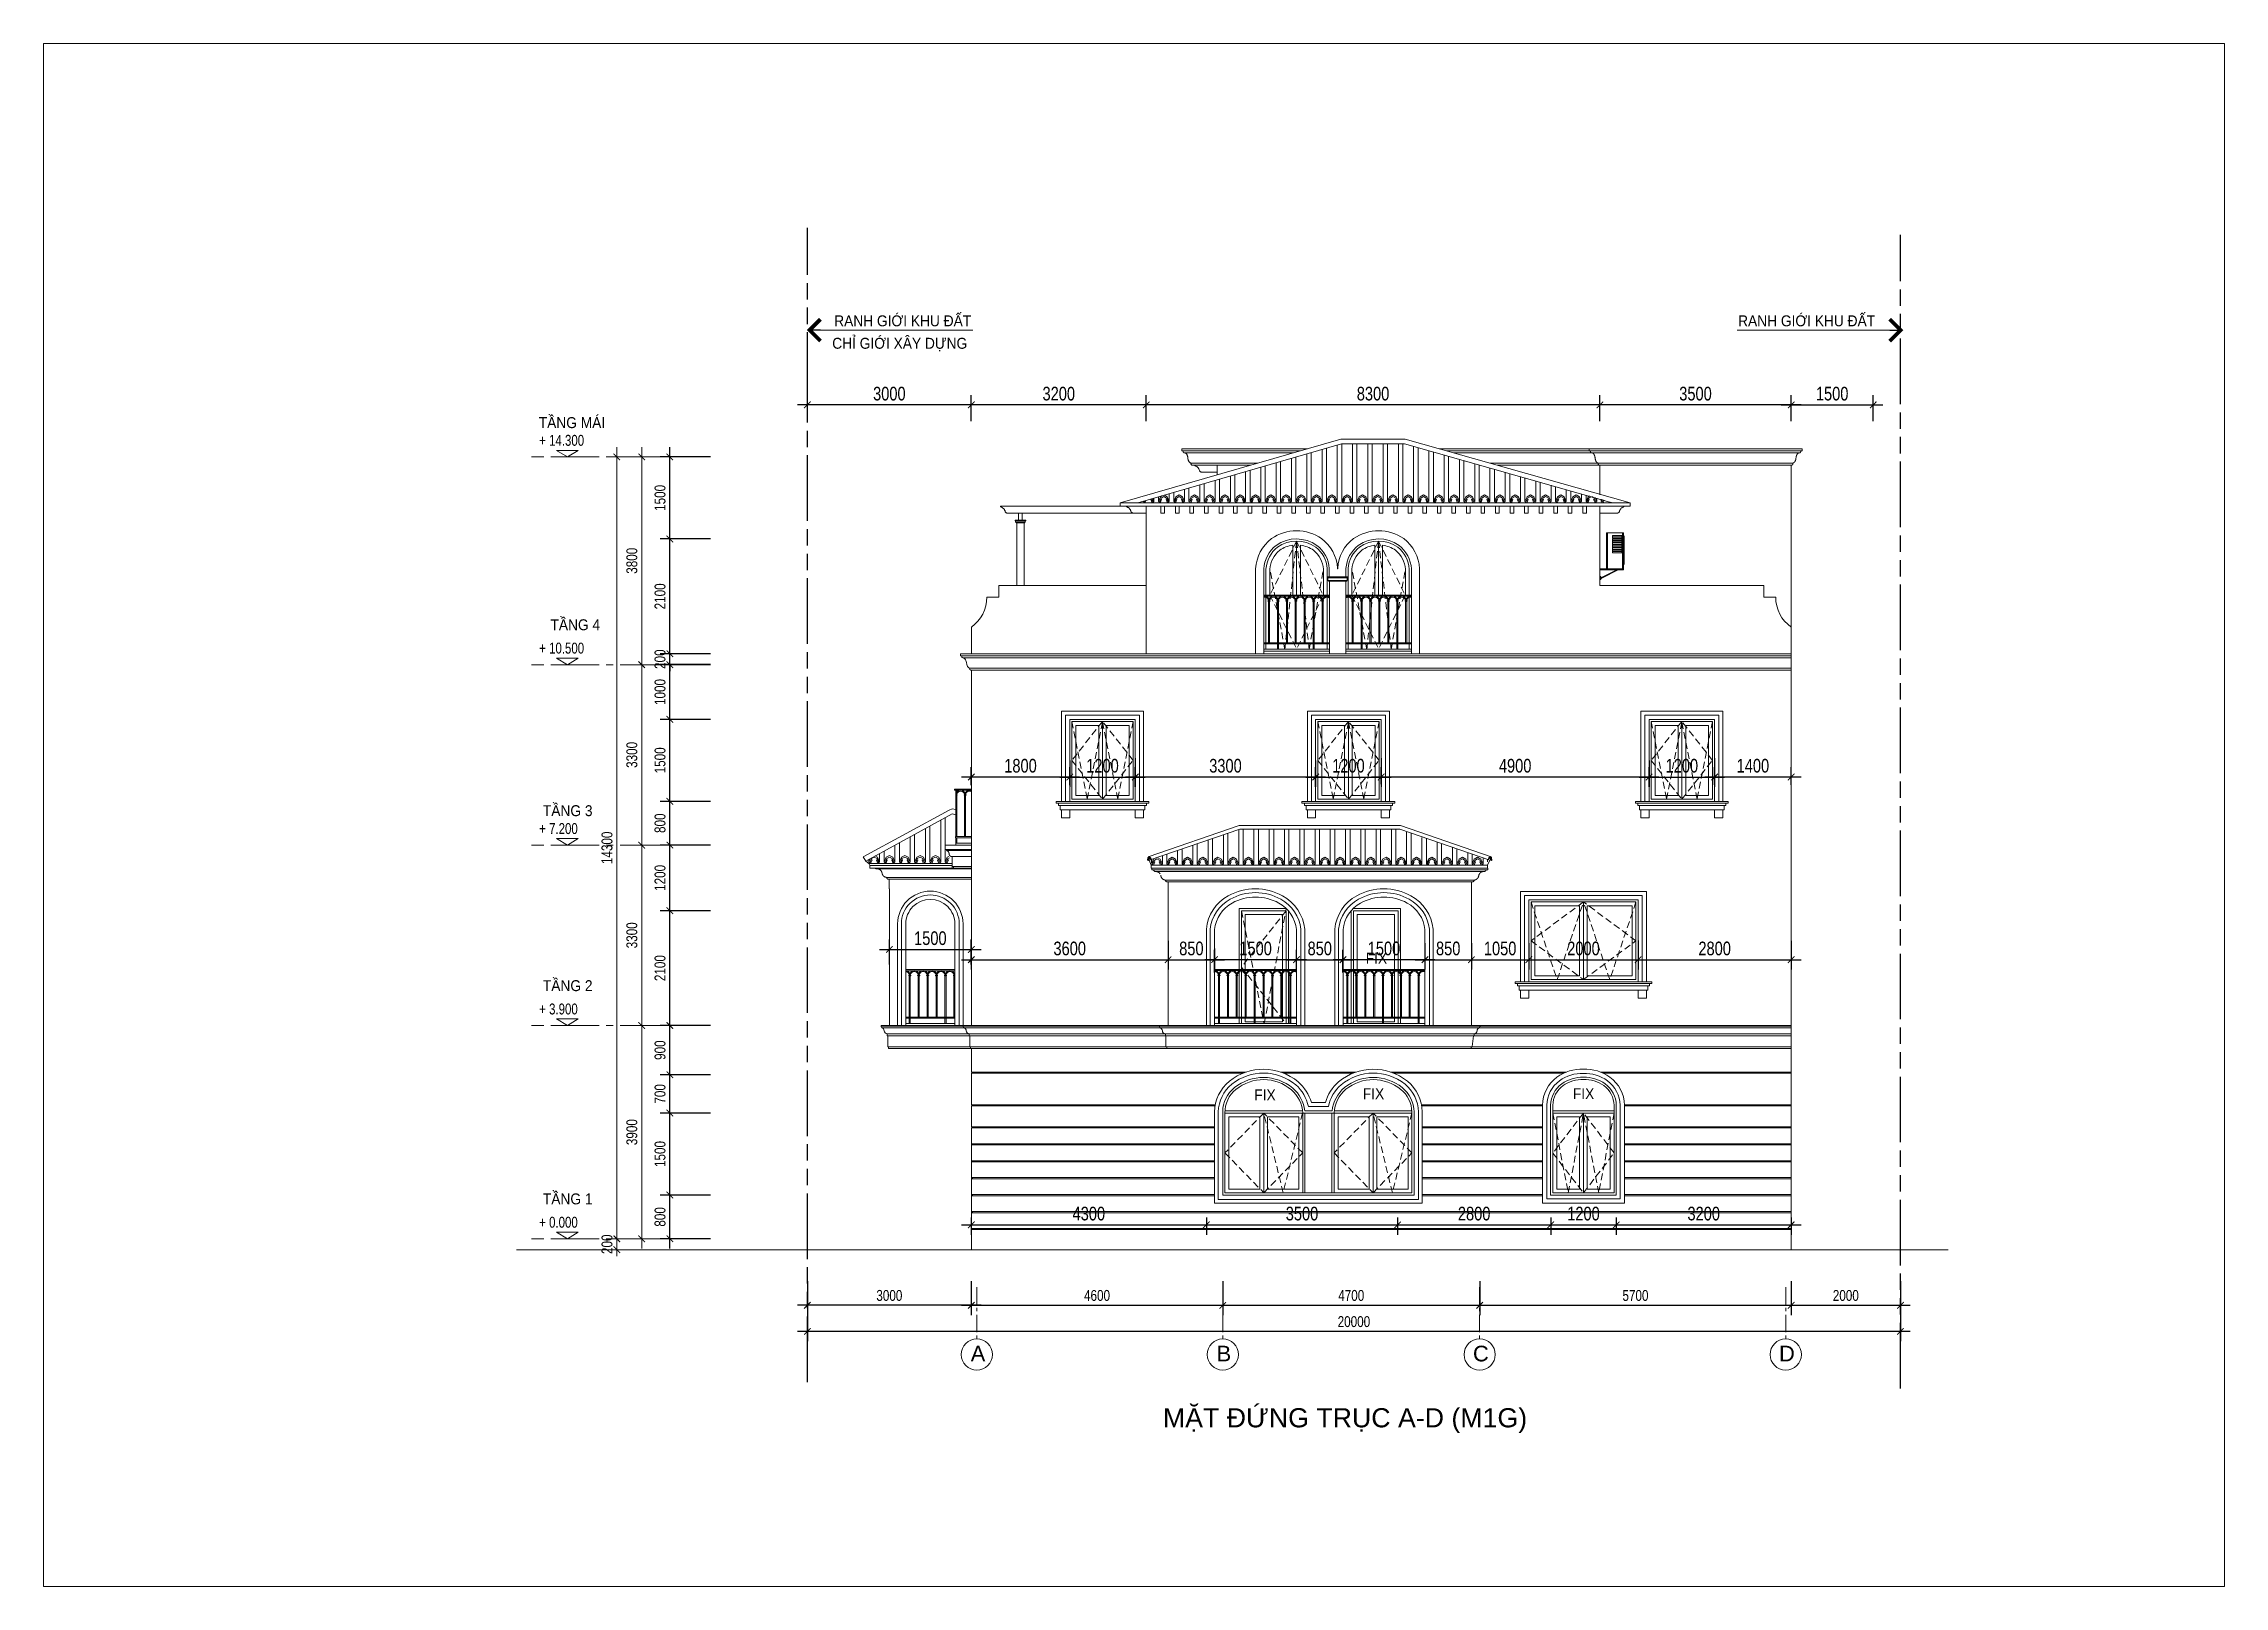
# Model space of a CAD drawing. Header units: millimetres. Extents: x -78046 to 260989, y -99288 to 158505.
# Drawn here: x 221089 to 260989, y 130290 to 158505 of the extents above; entities that cross this region are included whole.
import ezdxf
from ezdxf.enums import TextEntityAlignment as Align
from ezdxf.xclip import XClip

# ---------------------------------------------------------------- set-up
doc = ezdxf.new("R2010")
doc.units = ezdxf.units.MM
doc.header["$LTSCALE"] = 100
doc.header["$XCLIPFRAME"] = 0
doc.header["$PDMODE"] = 98
for name, pattern in [('ACAD_ISO09W100', [45, 24, -3, 6, -3, 6, -3]), ('CENTER', [50.8, 31.75, -6.35, 6.35, -6.35]), ('HIDDEN', [0.375, 0.25, -0.125])]:
    doc.linetypes.add(name, pattern=pattern)
doc.layers.get('Defpoints').update_dxf_attribs({"lineweight": 13})
for name, color, linetype, lineweight in [('-CENTER', 143, 'CENTER', 13), ('-DIM', 9, 'Continuous', 13), ('-DOOR', 137, 'Continuous', 9), ('-HATCH', 8, 'Continuous', 5), ('-HIDE', 3, 'HIDDEN', 13), ('-KH', 143, 'Continuous', 13), ('-LINE1', 7, 'Continuous', 18), ('-LINE2', 252, 'Continuous', 9), ('-TEXT', 7, 'Continuous', 15), ('A72', 9, 'Continuous', 5), ('ranh gioi lo dat', 240, 'ACAD_ISO09W100', 30)]:
    doc.layers.add(name, color=color, linetype=linetype, lineweight=lineweight)
doc.styles.add('1', font='arial.ttf')
doc.styles.add('AVANH', font='VHAVAN_2.TTF', dxfattribs={"width": 0.8})
doc.styles.get("Standard").update_dxf_attribs({"font": 'arial.ttf'})
doc.styles.add('X-5M-DH-TUM1$0$AVANTH', font='arial.ttf', dxfattribs={"width": 0.9})
doc.styles.add('X-ALL-SECTION$0$ROMANS', font='arial.ttf')
doc.dimstyles.new('C_100A3', dxfattribs={"dimscale": 100, "dimtxt": 2.5, "dimasz": 1.2, "dimexe": 1.8, "dimexo": 0, "dimgap": 0.75, "dimtad": 1, "dimdec": 0, "dimzin": 0, "dimdsep": 46, "dimtxsty": 'AVANH', "dimblk": 'ARCHTICK', "dimcen": 0, "dimdle": 1.8, "dimclrd": 256, "dimclre": 256, "dimclrt": 7, "dimadec": 0, "dimazin": 0, "dimtfac": 0.0001, "dimtdec": 0, "dimtix": 1, "dimtmove": 2, "dimatfit": 3, "dimldrblk": 'ARCHTICK', "dimfxl": 1.8, "dimtolj": 1, "dimtzin": 0, "dimarcsym": 0})
doc.dimstyles.new('X-ALL-SECTION$0$ARROWS', dxfattribs={"dimscale": 100, "dimtxt": 2, "dimasz": 1, "dimexe": 2, "dimexo": 5, "dimgap": 1, "dimtad": 1, "dimdec": 0, "dimzin": 0, "dimdsep": 46, "dimtxsty": 'X-ALL-SECTION$0$ROMANS', "dimblk": 'X-ALL-SECTION$0$ARROWS', "dimcen": 0, "dimclrd": 256, "dimclre": 256, "dimclrt": 256, "dimazin": 0, "dimtfac": 0.5, "dimtdec": 0, "dimtofl": 0, "dimtmove": 2, "dimatfit": 3, "dimldrblk": 'X-ALL-SECTION$0$ARROWS', "dimfxl": 1, "dimtolj": 1, "dimtzin": 0, "dimlwd": -1, "dimlwe": -1, "dimarcsym": 0})

msp = doc.modelspace()

# ---------------------------------------------------------------- texts
at = {"layer": '-TEXT', "color": 2, "style": 'X-5M-DH-TUM1$0$AVANTH', "width": 0.9}
for s, p in [('RANH GIỚI KHU ĐẤT', (235553.9, 153335.1)), ('RANH GIỚI KHU ĐẤT', (252092.5, 153335.1)), ('CHỈ GIỚI XÂY DỰNG', (235517.9, 152924.3)), ('FIX', (245279, 141678.8)), ('FIX', (243240.5, 139177.1)), ('FIX', (245225.7, 139199.8)), ('FIX', (249069.2, 139200.4))]:
    msp.add_text(s, height=200, dxfattribs=at).set_placement(p)
at = {"layer": '-TEXT', "color": 2, "style": '1'}
for s, p in [('A', (238185.5, 134547.9)), ('B', (242685.2, 134547.9)), ('C', (247385.6, 134547.9)), ('D', (252985.5, 134547.9))]:
    msp.add_text(s, height=286.3, dxfattribs=at).set_placement(p, align=Align.MIDDLE_CENTER)
at = {"layer": '-TEXT', "color": 4}
msp.add_text('MẶT ĐỨNG TRỤC A-D (M1G)', height=350, dxfattribs=at).set_placement((244900.1, 133198.1), align=Align.CENTER)

# ---------------------------------------------------------------- blocks, each defined once
blk = doc.blocks.new('X-ALL-SECTION$0$ARROWS')
blk.add_line((-1, 0), (0, 0))
at = {"const_width": 0.35}
blk.add_lwpolyline([(-1, -1), (0, 0), (-1, 1)], dxfattribs=at)
blk = doc.blocks.new('_ARCHTICK')
at = {"const_width": 0.15}
blk.add_lwpolyline([(-0.5, -0.5), (0.5, 0.5)], dxfattribs=at)
blk = doc.blocks.new('*D87')
at = {"layer": '-DIM', "lineweight": -2, "transparency": 16777216}
for p, q in [((-1120, 4100), (-2054, 4100)), ((-1874, 4280), (-1874, 20)), ((-1120, 200), (-2054, 200))]:
    blk.add_line(p, q, dxfattribs=at)
at = {"layer": 'Defpoints', "color": 0, "transparency": 16777216}
for p in [(-1120, 4100), (-1874, 200), (-1120, 200)]:
    blk.add_point(p, dxfattribs=at)
at = {"layer": '-DIM', "lineweight": -2, "transparency": 16777216, "xscale": 120, "yscale": 120, "zscale": 120}
for p, rotation in [((-1874, 4100), 90), ((-1874, 200), 270)]:
    blk.add_blockref('_ARCHTICK', p, dxfattribs=dict(at, rotation=rotation))
at = {"layer": '-DIM', "color": 7, "transparency": 16777216, "insert": (-2053, 2150), "char_height": 200, "attachment_point": 5, "rotation": 90, "style": 'AVANH'}
blk.add_mtext('\\A1;3900', dxfattribs=at)
blk = doc.blocks.new('*D88')
at = {"layer": '-DIM', "lineweight": -2, "transparency": 16777216}
for p, q in [((-1120, 7400), (-2054, 7400)), ((-1874, 3920), (-1874, 7580)), ((-1120, 4100), (-2054, 4100))]:
    blk.add_line(p, q, dxfattribs=at)
at = {"layer": 'Defpoints', "color": 0, "transparency": 16777216}
for p in [(-1874, 7400), (-1120, 7400), (-1120, 4100)]:
    blk.add_point(p, dxfattribs=at)
at = {"layer": '-DIM', "lineweight": -2, "transparency": 16777216, "xscale": 120, "yscale": 120, "zscale": 120}
for p, rotation in [((-1874, 7400), 90), ((-1874, 4100), 270)]:
    blk.add_blockref('_ARCHTICK', p, dxfattribs=dict(at, rotation=rotation))
at = {"layer": '-DIM', "color": 7, "transparency": 16777216, "insert": (-2053, 5750), "char_height": 200, "attachment_point": 5, "rotation": 90, "style": 'AVANH'}
blk.add_mtext('\\A1;3300', dxfattribs=at)
blk = doc.blocks.new('*D89')
at = {"layer": '-DIM', "lineweight": -2, "transparency": 16777216}
for p, q in [((-1874, 7220), (-1874, 10880)), ((-1120, 10700), (-2054, 10700)), ((-1120, 7400), (-2054, 7400))]:
    blk.add_line(p, q, dxfattribs=at)
at = {"layer": 'Defpoints', "color": 0, "transparency": 16777216}
for p in [(-1874, 10700), (-1120, 10700), (-1120, 7400)]:
    blk.add_point(p, dxfattribs=at)
at = {"layer": '-DIM', "lineweight": -2, "transparency": 16777216, "xscale": 120, "yscale": 120, "zscale": 120}
for p, rotation in [((-1874, 10700), 90), ((-1874, 7400), 270)]:
    blk.add_blockref('_ARCHTICK', p, dxfattribs=dict(at, rotation=rotation))
at = {"layer": '-DIM', "color": 7, "transparency": 16777216, "insert": (-2053, 9050), "char_height": 200, "attachment_point": 5, "rotation": 90, "style": 'AVANH'}
blk.add_mtext('\\A1;3300', dxfattribs=at)
blk = doc.blocks.new('*D90')
at = {"layer": '-DIM', "lineweight": -2, "transparency": 16777216}
for p, q in [((-1120, 14500), (-2054, 14500)), ((-1874, 10520), (-1874, 14680)), ((-1120, 10700), (-2054, 10700))]:
    blk.add_line(p, q, dxfattribs=at)
at = {"layer": 'Defpoints', "color": 0, "transparency": 16777216}
for p in [(-1874, 14500), (-1120, 14500), (-1120, 10700)]:
    blk.add_point(p, dxfattribs=at)
at = {"layer": '-DIM', "lineweight": -2, "transparency": 16777216, "xscale": 120, "yscale": 120, "zscale": 120}
for p, rotation in [((-1874, 14500), 90), ((-1874, 10700), 270)]:
    blk.add_blockref('_ARCHTICK', p, dxfattribs=dict(at, rotation=rotation))
at = {"layer": '-DIM', "color": 7, "transparency": 16777216, "insert": (-2053, 12600), "char_height": 200, "attachment_point": 5, "rotation": 90, "style": 'AVANH'}
blk.add_mtext('\\A1;3800', dxfattribs=at)
blk = doc.blocks.new('*D91')
at = {"layer": '-DIM', "lineweight": -2, "transparency": 16777216}
for p, q in [((-1120, 200), (-2509, 200)), ((-1120, 0), (-2509, 0)), ((-2329, 200), (-2329, 320)), ((-2329, 0), (-2329, 200)), ((-2329, 0), (-2329, -120))]:
    blk.add_line(p, q, dxfattribs=at)
at = {"layer": 'Defpoints', "color": 0, "transparency": 16777216}
for p in [(-2329, 200), (-1120, 200), (-1120, 0)]:
    blk.add_point(p, dxfattribs=at)
at = {"layer": '-DIM', "lineweight": -2, "transparency": 16777216, "xscale": 120, "yscale": 120, "zscale": 120}
for p, rotation in [((-2329, 200), 270), ((-2329, 0), 90)]:
    blk.add_blockref('_ARCHTICK', p, dxfattribs=dict(at, rotation=rotation))
at = {"layer": '-DIM', "color": 7, "transparency": 16777216, "insert": (-2508, 100), "char_height": 200, "attachment_point": 5, "rotation": 90, "style": 'AVANH'}
blk.add_mtext('\\A1;200', dxfattribs=at)
blk = doc.blocks.new('*D92')
at = {"layer": '-DIM', "lineweight": -2, "transparency": 16777216}
for p, q in [((-1120, 14500), (-2509, 14500)), ((-2329, 20), (-2329, 14680)), ((-1120, 200), (-2509, 200))]:
    blk.add_line(p, q, dxfattribs=at)
at = {"layer": 'Defpoints', "color": 0, "transparency": 16777216}
for p in [(-2329, 14500), (-1120, 14500), (-1120, 200)]:
    blk.add_point(p, dxfattribs=at)
at = {"layer": '-DIM', "lineweight": -2, "transparency": 16777216, "xscale": 120, "yscale": 120, "zscale": 120}
for p, rotation in [((-2329, 14500), 90), ((-2329, 200), 270)]:
    blk.add_blockref('_ARCHTICK', p, dxfattribs=dict(at, rotation=rotation))
at = {"layer": '-DIM', "color": 7, "transparency": 16777216, "insert": (-2508, 7350), "char_height": 200, "attachment_point": 5, "rotation": 90, "style": 'AVANH'}
blk.add_mtext('\\A1;14300', dxfattribs=at)
blk = doc.blocks.new('cot')
at = {"layer": '-KH'}
blk.add_line((116899, -109064), (117274, -109064), dxfattribs=at)
blk.add_lwpolyline([(117286, -108944), (116888, -108944), (117087, -109064)], close=True, dxfattribs=at)
blk.add_solid([(117087, -109064), (117087, -108944), (117286, -108944), (117087, -109064)], dxfattribs=at)
blk = doc.blocks.new('lancan')
for p, q in [((-2, 889), (-10, 884)), ((-10, 884), (-10, 882)), ((0, 884), (-10, 884)), ((-10, 882), (-2, 877)), ((0, 882), (-10, 882)), ((-4, 893), (-4, 891)), ((-4, 893), (0, 893)), ((-4, 891), (-2, 891)), ((-4, 875), (-4, 873)), ((-4, 875), (-2, 875)), ((-4, 873), (0, 873)), ((-2, 891), (-2, 889)), ((-2, 891), (0, 891)), ((-2, 889), (21, 889)), ((-2, 877), (-2, 875)), ((-2, 877), (21, 877)), ((-2, 875), (0, 875)), ((-1, 989), (6547, 989)), ((-1, 969), (6547, 969)), ((0, 893), (19, 893)), ((19, 891), (0, 891)), ((0, 882), (0, 884)), ((0, 884), (19, 884)), ((0, 882), (19, 882)), ((19, 875), (0, 875)), ((0, 120), (0, 873)), ((0, 873), (19, 873)), ((19, 893), (23, 893)), ((19, 891), (21, 891)), ((19, 884), (19, 882)), ((19, 884), (29, 884)), ((19, 882), (29, 882)), ((19, 875), (21, 875)), ((19, 873), (19, 120)), ((19, 873), (23, 873)), ((21, 889), (21, 891)), ((21, 891), (23, 891)), ((29, 884), (21, 889)), ((21, 877), (29, 882)), ((21, 875), (21, 877)), ((21, 875), (23, 875)), ((23, 891), (23, 893)), ((23, 873), (23, 875)), ((29, 882), (29, 884)), ((162, 889), (153, 884)), ((153, 884), (153, 882)), ((163, 884), (153, 884)), ((153, 882), (162, 877)), ((163, 882), (153, 882)), ((159, 893), (159, 891)), ((159, 893), (163, 893)), ((159, 891), (162, 891)), ((159, 875), (159, 873)), ((159, 875), (162, 875)), ((159, 873), (163, 873)), ((162, 891), (162, 889)), ((162, 891), (163, 891)), ((162, 889), (184, 889)), ((162, 877), (162, 875)), ((162, 877), (184, 877)), ((162, 875), (163, 875)), ((163, 893), (182, 893)), ((182, 891), (163, 891)), ((163, 882), (163, 884)), ((163, 884), (182, 884)), ((163, 882), (182, 882)), ((182, 875), (163, 875)), ((163, 120), (163, 873)), ((163, 873), (182, 873)), ((182, 893), (186, 893)), ((182, 891), (184, 891)), ((182, 884), (182, 882)), ((182, 884), (192, 884)), ((182, 882), (192, 882)), ((182, 875), (184, 875)), ((182, 873), (182, 120)), ((182, 873), (186, 873)), ((184, 889), (184, 891)), ((184, 891), (186, 891)), ((192, 884), (184, 889)), ((184, 877), (192, 882)), ((184, 875), (184, 877)), ((184, 875), (186, 875)), ((186, 891), (186, 893)), ((186, 873), (186, 875)), ((192, 882), (192, 884)), ((325, 889), (317, 884)), ((317, 884), (317, 882)), ((326, 884), (317, 884)), ((317, 882), (325, 877)), ((326, 882), (317, 882)), ((322, 893), (322, 891)), ((322, 893), (326, 893)), ((322, 891), (325, 891)), ((322, 875), (322, 873)), ((322, 875), (325, 875)), ((322, 873), (326, 873)), ((325, 891), (325, 889)), ((325, 891), (326, 891)), ((325, 889), (347, 889)), ((325, 877), (325, 875)), ((325, 877), (347, 877)), ((325, 875), (326, 875)), ((326, 893), (346, 893)), ((346, 891), (326, 891)), ((326, 882), (326, 884)), ((326, 884), (346, 884)), ((326, 882), (346, 882)), ((346, 875), (326, 875)), ((326, 120), (326, 873)), ((326, 873), (346, 873)), ((346, 893), (350, 893)), ((346, 891), (347, 891)), ((346, 884), (346, 882)), ((346, 884), (355, 884)), ((346, 882), (355, 882)), ((346, 875), (347, 875)), ((346, 873), (346, 120)), ((346, 873), (350, 873)), ((347, 889), (347, 891)), ((347, 891), (350, 891)), ((355, 884), (347, 889)), ((347, 877), (355, 882)), ((347, 875), (347, 877)), ((347, 875), (350, 875)), ((350, 891), (350, 893)), ((350, 873), (350, 875)), ((355, 882), (355, 884)), ((488, 889), (480, 884)), ((480, 884), (480, 882)), ((490, 884), (480, 884)), ((480, 882), (488, 877)), ((490, 882), (480, 882)), ((486, 893), (486, 891)), ((486, 893), (490, 893)), ((486, 891), (488, 891)), ((486, 875), (486, 873)), ((486, 875), (488, 875)), ((486, 873), (490, 873)), ((488, 891), (488, 889)), ((488, 891), (490, 891)), ((488, 889), (510, 889)), ((488, 877), (488, 875)), ((488, 877), (510, 877)), ((488, 875), (490, 875)), ((490, 893), (509, 893)), ((509, 891), (490, 891)), ((490, 882), (490, 884)), ((490, 884), (509, 884)), ((490, 882), (509, 882)), ((509, 875), (490, 875)), ((490, 120), (490, 873)), ((490, 873), (509, 873)), ((509, 893), (513, 893)), ((509, 891), (510, 891)), ((509, 884), (509, 882)), ((509, 884), (519, 884)), ((509, 882), (519, 882)), ((509, 875), (510, 875)), ((509, 873), (509, 120)), ((509, 873), (513, 873)), ((510, 889), (510, 891)), ((510, 891), (513, 891)), ((519, 884), (510, 889)), ((510, 877), (519, 882)), ((510, 875), (510, 877)), ((510, 875), (513, 875)), ((513, 891), (513, 893)), ((513, 873), (513, 875)), ((519, 882), (519, 884)), ((651, 889), (643, 884)), ((643, 884), (643, 882)), ((653, 884), (643, 884)), ((643, 882), (651, 877)), ((653, 882), (643, 882)), ((649, 893), (649, 891)), ((649, 893), (653, 893)), ((649, 891), (651, 891)), ((649, 875), (649, 873)), ((649, 875), (651, 875)), ((649, 873), (653, 873)), ((651, 891), (651, 889)), ((651, 891), (653, 891)), ((651, 889), (674, 889)), ((651, 877), (651, 875)), ((651, 877), (674, 877)), ((651, 875), (653, 875)), ((653, 893), (672, 893)), ((672, 891), (653, 891)), ((653, 882), (653, 884)), ((653, 884), (672, 884)), ((653, 882), (672, 882)), ((672, 875), (653, 875)), ((653, 120), (653, 873)), ((653, 873), (672, 873)), ((672, 893), (676, 893)), ((672, 891), (674, 891)), ((672, 884), (672, 882)), ((672, 884), (682, 884)), ((672, 882), (682, 882)), ((672, 875), (674, 875)), ((672, 873), (672, 120)), ((672, 873), (676, 873)), ((674, 889), (674, 891)), ((674, 891), (676, 891)), ((682, 884), (674, 889)), ((674, 877), (682, 882)), ((674, 875), (674, 877)), ((674, 875), (676, 875)), ((676, 891), (676, 893)), ((676, 873), (676, 875)), ((682, 882), (682, 884)), ((814, 889), (806, 884)), ((806, 884), (806, 882)), ((816, 884), (806, 884)), ((806, 882), (814, 877)), ((816, 882), (806, 882)), ((812, 893), (812, 891)), ((812, 893), (816, 893)), ((812, 891), (814, 891)), ((812, 875), (812, 873)), ((812, 875), (814, 875)), ((812, 873), (816, 873)), ((814, 891), (814, 889)), ((814, 891), (816, 891)), ((814, 889), (837, 889)), ((814, 877), (814, 875)), ((814, 877), (837, 877)), ((814, 875), (816, 875)), ((816, 893), (835, 893)), ((835, 891), (816, 891)), ((816, 882), (816, 884)), ((816, 884), (835, 884)), ((816, 882), (835, 882)), ((835, 875), (816, 875)), ((816, 120), (816, 873)), ((816, 873), (835, 873)), ((835, 893), (839, 893)), ((835, 891), (837, 891)), ((835, 884), (835, 882)), ((835, 884), (845, 884)), ((835, 882), (845, 882)), ((835, 875), (837, 875)), ((835, 873), (835, 120)), ((835, 873), (839, 873)), ((837, 889), (837, 891)), ((837, 891), (839, 891)), ((845, 884), (837, 889)), ((837, 877), (845, 882)), ((837, 875), (837, 877)), ((837, 875), (839, 875)), ((839, 891), (839, 893)), ((839, 873), (839, 875)), ((845, 882), (845, 884)), ((978, 889), (969, 884)), ((969, 884), (969, 882)), ((979, 884), (969, 884)), ((969, 882), (978, 877)), ((979, 882), (969, 882)), ((975, 893), (975, 891)), ((975, 893), (979, 893)), ((975, 891), (978, 891)), ((975, 875), (975, 873)), ((975, 875), (978, 875)), ((975, 873), (979, 873)), ((978, 891), (978, 889)), ((978, 891), (979, 891)), ((978, 889), (1000, 889)), ((978, 877), (978, 875)), ((978, 877), (1000, 877)), ((978, 875), (979, 875)), ((979, 893), (998, 893)), ((998, 891), (979, 891)), ((979, 882), (979, 884)), ((979, 884), (998, 884)), ((979, 882), (998, 882)), ((998, 875), (979, 875)), ((979, 120), (979, 873)), ((979, 873), (998, 873)), ((998, 893), (1002, 893)), ((998, 891), (1000, 891)), ((998, 884), (998, 882)), ((998, 884), (1008, 884)), ((998, 882), (1008, 882)), ((998, 875), (1000, 875)), ((998, 873), (998, 120)), ((998, 873), (1002, 873)), ((1000, 889), (1000, 891)), ((1000, 891), (1002, 891)), ((1008, 884), (1000, 889)), ((1000, 877), (1008, 882)), ((1000, 875), (1000, 877)), ((1000, 875), (1002, 875)), ((1002, 891), (1002, 893)), ((1002, 873), (1002, 875)), ((1008, 882), (1008, 884)), ((1141, 889), (1133, 884)), ((1133, 884), (1133, 882)), ((1142, 884), (1133, 884)), ((1133, 882), (1141, 877)), ((1142, 882), (1133, 882)), ((1138, 893), (1138, 891)), ((1138, 893), (1142, 893)), ((1138, 891), (1141, 891)), ((1138, 875), (1138, 873)), ((1138, 875), (1141, 875)), ((1138, 873), (1142, 873)), ((1141, 891), (1141, 889)), ((1141, 891), (1142, 891)), ((1141, 889), (1163, 889)), ((1141, 877), (1141, 875)), ((1141, 877), (1163, 877)), ((1141, 875), (1142, 875)), ((1142, 893), (1162, 893)), ((1162, 891), (1142, 891)), ((1142, 882), (1142, 884)), ((1142, 884), (1162, 884)), ((1142, 882), (1162, 882)), ((1162, 875), (1142, 875)), ((1142, 120), (1142, 873)), ((1142, 873), (1162, 873)), ((1162, 893), (1166, 893)), ((1162, 891), (1163, 891)), ((1162, 884), (1162, 882)), ((1162, 884), (1171, 884)), ((1162, 882), (1171, 882)), ((1162, 875), (1163, 875)), ((1162, 873), (1162, 120)), ((1162, 873), (1166, 873)), ((1163, 889), (1163, 891)), ((1163, 891), (1166, 891)), ((1171, 884), (1163, 889)), ((1163, 877), (1171, 882)), ((1163, 875), (1163, 877)), ((1163, 875), (1166, 875)), ((1166, 891), (1166, 893)), ((1166, 873), (1166, 875)), ((1171, 882), (1171, 884)), ((1304, 889), (1296, 884)), ((1296, 884), (1296, 882)), ((1306, 884), (1296, 884)), ((1296, 882), (1304, 877)), ((1306, 882), (1296, 882)), ((1302, 893), (1302, 891)), ((1302, 893), (1306, 893)), ((1302, 891), (1304, 891)), ((1302, 875), (1302, 873)), ((1302, 875), (1304, 875)), ((1302, 873), (1306, 873)), ((1304, 891), (1304, 889)), ((1304, 891), (1306, 891)), ((1304, 889), (1326, 889)), ((1304, 877), (1304, 875)), ((1304, 877), (1326, 877)), ((1304, 875), (1306, 875)), ((1306, 893), (1325, 893)), ((1325, 891), (1306, 891)), ((1306, 882), (1306, 884)), ((1306, 884), (1325, 884)), ((1306, 882), (1325, 882)), ((1325, 875), (1306, 875)), ((1306, 120), (1306, 873)), ((1306, 873), (1325, 873)), ((1325, 893), (1329, 893)), ((1325, 891), (1326, 891)), ((1325, 884), (1325, 882)), ((1325, 884), (1335, 884)), ((1325, 882), (1335, 882)), ((1325, 875), (1326, 875)), ((1325, 873), (1325, 120)), ((1325, 873), (1329, 873)), ((1326, 889), (1326, 891)), ((1326, 891), (1329, 891)), ((1335, 884), (1326, 889)), ((1326, 877), (1335, 882)), ((1326, 875), (1326, 877)), ((1326, 875), (1329, 875)), ((1329, 891), (1329, 893)), ((1329, 873), (1329, 875)), ((1335, 882), (1335, 884)), ((1467, 889), (1459, 884)), ((1459, 884), (1459, 882)), ((1469, 884), (1459, 884)), ((1459, 882), (1467, 877)), ((1469, 882), (1459, 882)), ((1465, 893), (1465, 891)), ((1465, 893), (1469, 893)), ((1465, 891), (1467, 891)), ((1465, 875), (1465, 873)), ((1465, 875), (1467, 875)), ((1465, 873), (1469, 873)), ((1467, 891), (1467, 889)), ((1467, 891), (1469, 891)), ((1467, 889), (1490, 889)), ((1467, 877), (1467, 875)), ((1467, 877), (1490, 877)), ((1467, 875), (1469, 875)), ((1469, 893), (1488, 893)), ((1488, 891), (1469, 891)), ((1469, 882), (1469, 884)), ((1469, 884), (1488, 884)), ((1469, 882), (1488, 882)), ((1488, 875), (1469, 875)), ((1469, 120), (1469, 873)), ((1469, 873), (1488, 873)), ((1488, 893), (1492, 893)), ((1488, 891), (1490, 891)), ((1488, 884), (1488, 882)), ((1488, 884), (1498, 884)), ((1488, 882), (1498, 882)), ((1488, 875), (1490, 875)), ((1488, 873), (1488, 120)), ((1488, 873), (1492, 873)), ((1490, 889), (1490, 891)), ((1490, 891), (1492, 891)), ((1498, 884), (1490, 889)), ((1490, 877), (1498, 882)), ((1490, 875), (1490, 877)), ((1490, 875), (1492, 875)), ((1492, 891), (1492, 893)), ((1492, 873), (1492, 875)), ((1498, 882), (1498, 884)), ((1630, 889), (1622, 884)), ((1622, 884), (1622, 882)), ((1632, 884), (1622, 884)), ((1622, 882), (1630, 877)), ((1632, 882), (1622, 882)), ((1628, 893), (1628, 891)), ((1628, 893), (1632, 893)), ((1628, 891), (1630, 891)), ((1628, 875), (1628, 873)), ((1628, 875), (1630, 875)), ((1628, 873), (1632, 873)), ((1630, 891), (1630, 889)), ((1630, 891), (1632, 891)), ((1630, 889), (1653, 889)), ((1630, 877), (1630, 875)), ((1630, 877), (1653, 877)), ((1630, 875), (1632, 875)), ((1632, 893), (1651, 893)), ((1651, 891), (1632, 891)), ((1632, 882), (1632, 884)), ((1632, 884), (1651, 884)), ((1632, 882), (1651, 882)), ((1651, 875), (1632, 875)), ((1632, 120), (1632, 873)), ((1632, 873), (1651, 873)), ((1651, 893), (1655, 893)), ((1651, 891), (1653, 891)), ((1651, 884), (1651, 882)), ((1651, 884), (1661, 884)), ((1651, 882), (1661, 882)), ((1651, 875), (1653, 875)), ((1651, 873), (1651, 120)), ((1651, 873), (1655, 873)), ((1653, 889), (1653, 891)), ((1653, 891), (1655, 891)), ((1661, 884), (1653, 889)), ((1653, 877), (1661, 882)), ((1653, 875), (1653, 877)), ((1653, 875), (1655, 875)), ((1655, 891), (1655, 893)), ((1655, 873), (1655, 875)), ((1661, 882), (1661, 884)), ((1794, 889), (1785, 884)), ((1785, 884), (1785, 882)), ((1795, 884), (1785, 884)), ((1785, 882), (1794, 877)), ((1795, 882), (1785, 882)), ((1791, 893), (1791, 891)), ((1791, 893), (1795, 893)), ((1791, 891), (1794, 891)), ((1791, 875), (1791, 873)), ((1791, 875), (1794, 875)), ((1791, 873), (1795, 873)), ((1794, 891), (1794, 889)), ((1794, 891), (1795, 891)), ((1794, 889), (1816, 889)), ((1794, 877), (1794, 875)), ((1794, 877), (1816, 877)), ((1794, 875), (1795, 875)), ((1795, 893), (1814, 893)), ((1814, 891), (1795, 891)), ((1795, 882), (1795, 884)), ((1795, 884), (1814, 884)), ((1795, 882), (1814, 882)), ((1814, 875), (1795, 875)), ((1795, 120), (1795, 873)), ((1795, 873), (1814, 873)), ((1814, 893), (1818, 893)), ((1814, 891), (1816, 891)), ((1814, 884), (1814, 882)), ((1814, 884), (1824, 884)), ((1814, 882), (1824, 882)), ((1814, 875), (1816, 875)), ((1814, 873), (1814, 120)), ((1814, 873), (1818, 873)), ((1816, 889), (1816, 891)), ((1816, 891), (1818, 891)), ((1824, 884), (1816, 889)), ((1816, 877), (1824, 882)), ((1816, 875), (1816, 877)), ((1816, 875), (1818, 875)), ((1818, 891), (1818, 893)), ((1818, 873), (1818, 875)), ((1824, 882), (1824, 884)), ((1957, 889), (1949, 884)), ((1949, 884), (1949, 882)), ((1958, 884), (1949, 884)), ((1949, 882), (1957, 877)), ((1958, 882), (1949, 882)), ((1954, 893), (1954, 891)), ((1954, 893), (1958, 893)), ((1954, 891), (1957, 891)), ((1954, 875), (1954, 873)), ((1954, 875), (1957, 875)), ((1954, 873), (1958, 873)), ((1957, 891), (1957, 889)), ((1957, 891), (1958, 891)), ((1957, 889), (1979, 889)), ((1957, 877), (1957, 875)), ((1957, 877), (1979, 877)), ((1957, 875), (1958, 875)), ((1958, 893), (1978, 893)), ((1978, 891), (1958, 891)), ((1958, 882), (1958, 884)), ((1958, 884), (1978, 884)), ((1958, 882), (1978, 882)), ((1978, 875), (1958, 875)), ((1958, 120), (1958, 873)), ((1958, 873), (1978, 873)), ((1978, 893), (1982, 893)), ((1978, 891), (1979, 891)), ((1978, 884), (1978, 882)), ((1978, 884), (1987, 884)), ((1978, 882), (1987, 882)), ((1978, 875), (1979, 875)), ((1978, 873), (1978, 120)), ((1978, 873), (1982, 873)), ((1979, 889), (1979, 891)), ((1979, 891), (1982, 891)), ((1987, 884), (1979, 889)), ((1979, 877), (1987, 882)), ((1979, 875), (1979, 877)), ((1979, 875), (1982, 875)), ((1982, 891), (1982, 893)), ((1982, 873), (1982, 875)), ((1987, 882), (1987, 884)), ((2120, 889), (2112, 884)), ((2112, 884), (2112, 882)), ((2122, 884), (2112, 884)), ((2112, 882), (2120, 877)), ((2122, 882), (2112, 882)), ((2118, 893), (2118, 891)), ((2118, 893), (2122, 893)), ((2118, 891), (2120, 891)), ((2118, 875), (2118, 873)), ((2118, 875), (2120, 875)), ((2118, 873), (2122, 873)), ((2120, 891), (2120, 889)), ((2120, 891), (2122, 891)), ((2120, 889), (2142, 889)), ((2120, 877), (2120, 875)), ((2120, 877), (2142, 877)), ((2120, 875), (2122, 875)), ((2122, 893), (2141, 893)), ((2141, 891), (2122, 891)), ((2122, 882), (2122, 884)), ((2122, 884), (2141, 884)), ((2122, 882), (2141, 882)), ((2141, 875), (2122, 875)), ((2122, 120), (2122, 873)), ((2122, 873), (2141, 873)), ((2141, 893), (2145, 893)), ((2141, 891), (2142, 891)), ((2141, 884), (2141, 882)), ((2141, 884), (2151, 884)), ((2141, 882), (2151, 882)), ((2141, 875), (2142, 875)), ((2141, 873), (2141, 120)), ((2141, 873), (2145, 873)), ((2142, 889), (2142, 891)), ((2142, 891), (2145, 891)), ((2151, 884), (2142, 889)), ((2142, 877), (2151, 882)), ((2142, 875), (2142, 877)), ((2142, 875), (2145, 875)), ((2145, 891), (2145, 893)), ((2145, 873), (2145, 875)), ((2151, 882), (2151, 884)), ((2283, 889), (2275, 884)), ((2275, 884), (2275, 882)), ((2285, 884), (2275, 884)), ((2275, 882), (2283, 877)), ((2285, 882), (2275, 882)), ((2281, 893), (2281, 891)), ((2281, 893), (2285, 893)), ((2281, 891), (2283, 891)), ((2281, 875), (2281, 873)), ((2281, 875), (2283, 875)), ((2281, 873), (2285, 873)), ((2283, 891), (2283, 889)), ((2283, 891), (2285, 891)), ((2283, 889), (2306, 889)), ((2283, 877), (2283, 875)), ((2283, 877), (2306, 877)), ((2283, 875), (2285, 875)), ((2285, 893), (2304, 893)), ((2304, 891), (2285, 891)), ((2285, 882), (2285, 884)), ((2285, 884), (2304, 884)), ((2285, 882), (2304, 882)), ((2304, 875), (2285, 875)), ((2285, 120), (2285, 873)), ((2285, 873), (2304, 873)), ((2304, 893), (2308, 893)), ((2304, 891), (2306, 891)), ((2304, 884), (2304, 882)), ((2304, 884), (2314, 884)), ((2304, 882), (2314, 882)), ((2304, 875), (2306, 875)), ((2304, 873), (2304, 120)), ((2304, 873), (2308, 873)), ((2306, 889), (2306, 891)), ((2306, 891), (2308, 891)), ((2314, 884), (2306, 889)), ((2306, 877), (2314, 882)), ((2306, 875), (2306, 877)), ((2306, 875), (2308, 875)), ((2308, 891), (2308, 893)), ((2308, 873), (2308, 875)), ((2314, 882), (2314, 884)), ((2446, 889), (2438, 884)), ((2438, 884), (2438, 882)), ((2448, 884), (2438, 884)), ((2438, 882), (2446, 877)), ((2448, 882), (2438, 882)), ((2444, 893), (2444, 891)), ((2444, 893), (2448, 893)), ((2444, 891), (2446, 891)), ((2444, 875), (2444, 873)), ((2444, 875), (2446, 875)), ((2444, 873), (2448, 873)), ((2446, 891), (2446, 889)), ((2446, 891), (2448, 891)), ((2446, 889), (2469, 889)), ((2446, 877), (2446, 875)), ((2446, 877), (2469, 877)), ((2446, 875), (2448, 875)), ((2448, 893), (2467, 893)), ((2467, 891), (2448, 891)), ((2448, 882), (2448, 884)), ((2448, 884), (2467, 884)), ((2448, 882), (2467, 882)), ((2467, 875), (2448, 875)), ((2448, 120), (2448, 873)), ((2448, 873), (2467, 873)), ((2467, 893), (2471, 893)), ((2467, 891), (2469, 891)), ((2467, 884), (2467, 882)), ((2467, 884), (2477, 884)), ((2467, 882), (2477, 882)), ((2467, 875), (2469, 875)), ((2467, 873), (2467, 120)), ((2467, 873), (2471, 873)), ((2469, 889), (2469, 891)), ((2469, 891), (2471, 891)), ((2477, 884), (2469, 889)), ((2469, 877), (2477, 882)), ((2469, 875), (2469, 877)), ((2469, 875), (2471, 875)), ((2471, 891), (2471, 893)), ((2471, 873), (2471, 875)), ((2477, 882), (2477, 884)), ((2610, 889), (2601, 884)), ((2601, 884), (2601, 882)), ((2611, 884), (2601, 884)), ((2601, 882), (2610, 877)), ((2611, 882), (2601, 882)), ((2607, 893), (2607, 891)), ((2607, 893), (2611, 893)), ((2607, 891), (2610, 891)), ((2607, 875), (2607, 873)), ((2607, 875), (2610, 875)), ((2607, 873), (2611, 873)), ((2610, 891), (2610, 889)), ((2610, 891), (2611, 891)), ((2610, 889), (2632, 889)), ((2610, 877), (2610, 875)), ((2610, 877), (2632, 877)), ((2610, 875), (2611, 875)), ((2611, 893), (2630, 893)), ((2630, 891), (2611, 891)), ((2611, 882), (2611, 884)), ((2611, 884), (2630, 884)), ((2611, 882), (2630, 882)), ((2630, 875), (2611, 875)), ((2611, 120), (2611, 873)), ((2611, 873), (2630, 873)), ((2630, 893), (2634, 893)), ((2630, 891), (2632, 891)), ((2630, 884), (2630, 882)), ((2630, 884), (2640, 884)), ((2630, 882), (2640, 882)), ((2630, 875), (2632, 875)), ((2630, 873), (2630, 120)), ((2630, 873), (2634, 873)), ((2632, 889), (2632, 891)), ((2632, 891), (2634, 891)), ((2640, 884), (2632, 889)), ((2632, 877), (2640, 882)), ((2632, 875), (2632, 877)), ((2632, 875), (2634, 875)), ((2634, 891), (2634, 893)), ((2634, 873), (2634, 875)), ((2640, 882), (2640, 884)), ((2773, 889), (2765, 884)), ((2765, 884), (2765, 882)), ((2774, 884), (2765, 884)), ((2765, 882), (2773, 877)), ((2774, 882), (2765, 882)), ((2770, 893), (2770, 891)), ((2770, 893), (2774, 893)), ((2770, 891), (2773, 891)), ((2770, 875), (2770, 873)), ((2770, 875), (2773, 875)), ((2770, 873), (2774, 873)), ((2773, 891), (2773, 889)), ((2773, 891), (2774, 891)), ((2773, 889), (2795, 889)), ((2773, 877), (2773, 875)), ((2773, 877), (2795, 877)), ((2773, 875), (2774, 875)), ((2774, 893), (2794, 893)), ((2794, 891), (2774, 891)), ((2774, 882), (2774, 884)), ((2774, 884), (2794, 884)), ((2774, 882), (2794, 882)), ((2794, 875), (2774, 875)), ((2774, 120), (2774, 873)), ((2774, 873), (2794, 873)), ((2794, 893), (2798, 893)), ((2794, 891), (2795, 891)), ((2794, 884), (2794, 882)), ((2794, 884), (2803, 884)), ((2794, 882), (2803, 882)), ((2794, 875), (2795, 875)), ((2794, 873), (2794, 120)), ((2794, 873), (2798, 873)), ((2795, 889), (2795, 891)), ((2795, 891), (2798, 891)), ((2803, 884), (2795, 889)), ((2795, 877), (2803, 882)), ((2795, 875), (2795, 877)), ((2795, 875), (2798, 875)), ((2798, 891), (2798, 893)), ((2798, 873), (2798, 875)), ((2803, 882), (2803, 884)), ((2936, 889), (2928, 884)), ((2928, 884), (2928, 882)), ((2938, 884), (2928, 884)), ((2928, 882), (2936, 877)), ((2938, 882), (2928, 882)), ((2934, 893), (2934, 891)), ((2934, 893), (2938, 893)), ((2934, 891), (2936, 891)), ((2934, 875), (2934, 873)), ((2934, 875), (2936, 875)), ((2934, 873), (2938, 873)), ((2936, 891), (2936, 889)), ((2936, 891), (2938, 891)), ((2936, 889), (2958, 889)), ((2936, 877), (2936, 875)), ((2936, 877), (2958, 877)), ((2936, 875), (2938, 875)), ((2938, 893), (2957, 893)), ((2957, 891), (2938, 891)), ((2938, 882), (2938, 884)), ((2938, 884), (2957, 884)), ((2938, 882), (2957, 882)), ((2957, 875), (2938, 875)), ((2938, 120), (2938, 873)), ((2938, 873), (2957, 873)), ((2957, 893), (2961, 893)), ((2957, 891), (2958, 891)), ((2957, 884), (2957, 882)), ((2957, 884), (2967, 884)), ((2957, 882), (2967, 882)), ((2957, 875), (2958, 875)), ((2957, 873), (2957, 120)), ((2957, 873), (2961, 873)), ((2958, 889), (2958, 891)), ((2958, 891), (2961, 891)), ((2967, 884), (2958, 889)), ((2958, 877), (2967, 882)), ((2958, 875), (2958, 877)), ((2958, 875), (2961, 875)), ((2961, 891), (2961, 893)), ((2961, 873), (2961, 875)), ((2967, 882), (2967, 884)), ((3099, 889), (3091, 884)), ((3091, 884), (3091, 882)), ((3101, 884), (3091, 884)), ((3091, 882), (3099, 877)), ((3101, 882), (3091, 882)), ((3097, 893), (3097, 891)), ((3097, 893), (3101, 893)), ((3097, 891), (3099, 891)), ((3097, 875), (3097, 873)), ((3097, 875), (3099, 875)), ((3097, 873), (3101, 873)), ((3099, 891), (3099, 889)), ((3099, 891), (3101, 891)), ((3099, 889), (3122, 889)), ((3099, 877), (3099, 875)), ((3099, 877), (3122, 877)), ((3099, 875), (3101, 875)), ((3101, 893), (3120, 893)), ((3120, 891), (3101, 891)), ((3101, 882), (3101, 884)), ((3101, 884), (3120, 884)), ((3101, 882), (3120, 882)), ((3120, 875), (3101, 875)), ((3101, 120), (3101, 873)), ((3101, 873), (3120, 873)), ((3120, 893), (3124, 893)), ((3120, 891), (3122, 891)), ((3120, 884), (3120, 882)), ((3120, 884), (3130, 884)), ((3120, 882), (3130, 882)), ((3120, 875), (3122, 875)), ((3120, 873), (3120, 120)), ((3120, 873), (3124, 873)), ((3122, 889), (3122, 891)), ((3122, 891), (3124, 891)), ((3130, 884), (3122, 889)), ((3122, 877), (3130, 882)), ((3122, 875), (3122, 877)), ((3122, 875), (3124, 875)), ((3124, 891), (3124, 893)), ((3124, 873), (3124, 875)), ((3130, 882), (3130, 884)), ((3262, 889), (3254, 884)), ((3254, 884), (3254, 882)), ((3264, 884), (3254, 884)), ((3254, 882), (3262, 877)), ((3264, 882), (3254, 882)), ((3260, 893), (3260, 891)), ((3260, 893), (3264, 893)), ((3260, 891), (3262, 891)), ((3260, 875), (3260, 873)), ((3260, 875), (3262, 875)), ((3260, 873), (3264, 873)), ((3262, 891), (3262, 889)), ((3262, 891), (3264, 891)), ((3262, 889), (3285, 889)), ((3262, 877), (3262, 875)), ((3262, 877), (3285, 877)), ((3262, 875), (3264, 875)), ((3264, 893), (3283, 893)), ((3283, 891), (3264, 891)), ((3264, 882), (3264, 884)), ((3264, 884), (3283, 884)), ((3264, 882), (3283, 882)), ((3283, 875), (3264, 875)), ((3264, 120), (3264, 873)), ((3264, 873), (3283, 873)), ((3283, 893), (3287, 893)), ((3283, 891), (3285, 891)), ((3283, 884), (3283, 882)), ((3283, 884), (3293, 884)), ((3283, 882), (3293, 882)), ((3283, 875), (3285, 875)), ((3283, 873), (3283, 120)), ((3283, 873), (3287, 873)), ((3285, 889), (3285, 891)), ((3285, 891), (3287, 891)), ((3293, 884), (3285, 889)), ((3285, 877), (3293, 882)), ((3285, 875), (3285, 877)), ((3285, 875), (3287, 875)), ((3287, 891), (3287, 893)), ((3287, 873), (3287, 875)), ((3293, 882), (3293, 884)), ((3426, 889), (3417, 884)), ((3417, 884), (3417, 882)), ((3427, 884), (3417, 884)), ((3417, 882), (3426, 877)), ((3427, 882), (3417, 882)), ((3423, 893), (3423, 891)), ((3423, 893), (3427, 893)), ((3423, 891), (3426, 891)), ((3423, 875), (3423, 873)), ((3423, 875), (3426, 875)), ((3423, 873), (3427, 873)), ((3426, 891), (3426, 889)), ((3426, 891), (3427, 891)), ((3426, 889), (3448, 889)), ((3426, 877), (3426, 875)), ((3426, 877), (3448, 877)), ((3426, 875), (3427, 875)), ((3427, 893), (3446, 893)), ((3446, 891), (3427, 891)), ((3427, 882), (3427, 884)), ((3427, 884), (3446, 884)), ((3427, 882), (3446, 882)), ((3446, 875), (3427, 875)), ((3427, 120), (3427, 873)), ((3427, 873), (3446, 873)), ((3446, 893), (3450, 893)), ((3446, 891), (3448, 891)), ((3446, 884), (3446, 882)), ((3446, 884), (3456, 884)), ((3446, 882), (3456, 882)), ((3446, 875), (3448, 875)), ((3446, 873), (3446, 120)), ((3446, 873), (3450, 873)), ((3448, 889), (3448, 891)), ((3448, 891), (3450, 891)), ((3456, 884), (3448, 889)), ((3448, 877), (3456, 882)), ((3448, 875), (3448, 877)), ((3448, 875), (3450, 875)), ((3450, 891), (3450, 893)), ((3450, 873), (3450, 875)), ((3456, 882), (3456, 884)), ((3589, 889), (3581, 884)), ((3581, 884), (3581, 882)), ((3590, 884), (3581, 884)), ((3581, 882), (3589, 877)), ((3590, 882), (3581, 882)), ((3586, 893), (3586, 891)), ((3586, 893), (3590, 893)), ((3586, 891), (3589, 891)), ((3586, 875), (3586, 873)), ((3586, 875), (3589, 875)), ((3586, 873), (3590, 873)), ((3589, 891), (3589, 889)), ((3589, 891), (3590, 891)), ((3589, 889), (3611, 889)), ((3589, 877), (3589, 875)), ((3589, 877), (3611, 877)), ((3589, 875), (3590, 875)), ((3590, 893), (3610, 893)), ((3610, 891), (3590, 891)), ((3590, 882), (3590, 884)), ((3590, 884), (3610, 884)), ((3590, 882), (3610, 882)), ((3610, 875), (3590, 875)), ((3590, 120), (3590, 873)), ((3590, 873), (3610, 873)), ((3610, 893), (3614, 893)), ((3610, 891), (3611, 891)), ((3610, 884), (3610, 882)), ((3610, 884), (3619, 884)), ((3610, 882), (3619, 882)), ((3610, 875), (3611, 875)), ((3610, 873), (3610, 120)), ((3610, 873), (3614, 873)), ((3611, 889), (3611, 891)), ((3611, 891), (3614, 891)), ((3619, 884), (3611, 889)), ((3611, 877), (3619, 882)), ((3611, 875), (3611, 877)), ((3611, 875), (3614, 875)), ((3614, 891), (3614, 893)), ((3614, 873), (3614, 875)), ((3619, 882), (3619, 884)), ((3752, 889), (3744, 884)), ((3744, 884), (3744, 882)), ((3754, 884), (3744, 884)), ((3744, 882), (3752, 877)), ((3754, 882), (3744, 882)), ((3750, 893), (3750, 891)), ((3750, 893), (3754, 893)), ((3750, 891), (3752, 891)), ((3750, 875), (3750, 873)), ((3750, 875), (3752, 875)), ((3750, 873), (3754, 873)), ((3752, 891), (3752, 889)), ((3752, 891), (3754, 891)), ((3752, 889), (3774, 889)), ((3752, 877), (3752, 875)), ((3752, 877), (3774, 877)), ((3752, 875), (3754, 875)), ((3754, 893), (3773, 893)), ((3773, 891), (3754, 891)), ((3754, 882), (3754, 884)), ((3754, 884), (3773, 884)), ((3754, 882), (3773, 882)), ((3773, 875), (3754, 875)), ((3754, 120), (3754, 873)), ((3754, 873), (3773, 873)), ((3773, 893), (3777, 893)), ((3773, 891), (3774, 891)), ((3773, 884), (3773, 882)), ((3773, 884), (3783, 884)), ((3773, 882), (3783, 882)), ((3773, 875), (3774, 875)), ((3773, 873), (3773, 120)), ((3773, 873), (3777, 873)), ((3774, 889), (3774, 891)), ((3774, 891), (3777, 891)), ((3783, 884), (3774, 889)), ((3774, 877), (3783, 882)), ((3774, 875), (3774, 877)), ((3774, 875), (3777, 875)), ((3777, 891), (3777, 893)), ((3777, 873), (3777, 875)), ((3783, 882), (3783, 884)), ((3915, 889), (3907, 884)), ((3907, 884), (3907, 882)), ((3917, 884), (3907, 884)), ((3907, 882), (3915, 877)), ((3917, 882), (3907, 882)), ((3913, 893), (3913, 891)), ((3913, 893), (3917, 893)), ((3913, 891), (3915, 891)), ((3913, 875), (3913, 873)), ((3913, 875), (3915, 875)), ((3913, 873), (3917, 873)), ((3915, 891), (3915, 889)), ((3915, 891), (3917, 891)), ((3915, 889), (3938, 889)), ((3915, 877), (3915, 875)), ((3915, 877), (3938, 877)), ((3915, 875), (3917, 875)), ((3917, 893), (3936, 893)), ((3936, 891), (3917, 891)), ((3917, 882), (3917, 884)), ((3917, 884), (3936, 884)), ((3917, 882), (3936, 882)), ((3936, 875), (3917, 875)), ((3917, 120), (3917, 873)), ((3917, 873), (3936, 873)), ((3936, 893), (3940, 893)), ((3936, 891), (3938, 891)), ((3936, 884), (3936, 882)), ((3936, 884), (3946, 884)), ((3936, 882), (3946, 882)), ((3936, 875), (3938, 875)), ((3936, 873), (3936, 120)), ((3936, 873), (3940, 873)), ((3938, 889), (3938, 891)), ((3938, 891), (3940, 891)), ((3946, 884), (3938, 889)), ((3938, 877), (3946, 882)), ((3938, 875), (3938, 877)), ((3938, 875), (3940, 875)), ((3940, 891), (3940, 893)), ((3940, 873), (3940, 875)), ((3946, 882), (3946, 884)), ((4078, 889), (4070, 884)), ((4070, 884), (4070, 882)), ((4080, 884), (4070, 884)), ((4070, 882), (4078, 877)), ((4080, 882), (4070, 882)), ((4076, 893), (4076, 891)), ((4076, 893), (4080, 893)), ((4076, 891), (4078, 891)), ((4076, 875), (4076, 873)), ((4076, 875), (4078, 875)), ((4076, 873), (4080, 873)), ((4078, 891), (4078, 889)), ((4078, 891), (4080, 891)), ((4078, 889), (4101, 889)), ((4078, 877), (4078, 875)), ((4078, 877), (4101, 877)), ((4078, 875), (4080, 875)), ((4080, 893), (4099, 893)), ((4099, 891), (4080, 891)), ((4080, 882), (4080, 884)), ((4080, 884), (4099, 884)), ((4080, 882), (4099, 882)), ((4099, 875), (4080, 875)), ((4080, 120), (4080, 873)), ((4080, 873), (4099, 873)), ((4099, 893), (4103, 893)), ((4099, 891), (4101, 891)), ((4099, 884), (4099, 882)), ((4099, 884), (4109, 884)), ((4099, 882), (4109, 882)), ((4099, 875), (4101, 875)), ((4099, 873), (4099, 120)), ((4099, 873), (4103, 873)), ((4101, 889), (4101, 891)), ((4101, 891), (4103, 891)), ((4109, 884), (4101, 889)), ((4101, 877), (4109, 882)), ((4101, 875), (4101, 877)), ((4101, 875), (4103, 875)), ((4103, 891), (4103, 893)), ((4103, 873), (4103, 875)), ((4109, 882), (4109, 884)), ((4242, 889), (4233, 884)), ((4233, 884), (4233, 882)), ((4243, 884), (4233, 884)), ((4233, 882), (4242, 877)), ((4243, 882), (4233, 882)), ((4239, 893), (4239, 891)), ((4239, 893), (4243, 893)), ((4239, 891), (4242, 891)), ((4239, 875), (4239, 873)), ((4239, 875), (4242, 875)), ((4239, 873), (4243, 873)), ((4242, 891), (4242, 889)), ((4242, 891), (4243, 891)), ((4242, 889), (4264, 889)), ((4242, 877), (4242, 875)), ((4242, 877), (4264, 877)), ((4242, 875), (4243, 875)), ((4243, 893), (4262, 893)), ((4262, 891), (4243, 891)), ((4243, 882), (4243, 884)), ((4243, 884), (4262, 884)), ((4243, 882), (4262, 882)), ((4262, 875), (4243, 875)), ((4243, 120), (4243, 873)), ((4243, 873), (4262, 873)), ((4262, 893), (4266, 893)), ((4262, 891), (4264, 891)), ((4262, 884), (4262, 882)), ((4262, 884), (4272, 884)), ((4262, 882), (4272, 882)), ((4262, 875), (4264, 875)), ((4262, 873), (4262, 120)), ((4262, 873), (4266, 873)), ((4264, 889), (4264, 891)), ((4264, 891), (4266, 891)), ((4272, 884), (4264, 889)), ((4264, 877), (4272, 882)), ((4264, 875), (4264, 877)), ((4264, 875), (4266, 875)), ((4266, 891), (4266, 893)), ((4266, 873), (4266, 875)), ((4272, 882), (4272, 884)), ((4405, 889), (4397, 884)), ((4397, 884), (4397, 882)), ((4406, 884), (4397, 884)), ((4397, 882), (4405, 877)), ((4406, 882), (4397, 882)), ((4402, 893), (4402, 891)), ((4402, 893), (4406, 893)), ((4402, 891), (4405, 891)), ((4402, 875), (4402, 873)), ((4402, 875), (4405, 875)), ((4402, 873), (4406, 873)), ((4405, 891), (4405, 889)), ((4405, 891), (4406, 891)), ((4405, 889), (4427, 889)), ((4405, 877), (4405, 875)), ((4405, 877), (4427, 877)), ((4405, 875), (4406, 875)), ((4406, 893), (4426, 893)), ((4426, 891), (4406, 891)), ((4406, 882), (4406, 884)), ((4406, 884), (4426, 884)), ((4406, 882), (4426, 882)), ((4426, 875), (4406, 875)), ((4406, 120), (4406, 873)), ((4406, 873), (4426, 873)), ((4426, 893), (4430, 893)), ((4426, 891), (4427, 891)), ((4426, 884), (4426, 882)), ((4426, 884), (4435, 884)), ((4426, 882), (4435, 882)), ((4426, 875), (4427, 875)), ((4426, 873), (4426, 120)), ((4426, 873), (4430, 873)), ((4427, 889), (4427, 891)), ((4427, 891), (4430, 891)), ((4435, 884), (4427, 889)), ((4427, 877), (4435, 882)), ((4427, 875), (4427, 877)), ((4427, 875), (4430, 875)), ((4430, 891), (4430, 893)), ((4430, 873), (4430, 875)), ((4435, 882), (4435, 884)), ((4568, 889), (4560, 884)), ((4560, 884), (4560, 882)), ((4570, 884), (4560, 884)), ((4560, 882), (4568, 877)), ((4570, 882), (4560, 882)), ((4566, 893), (4566, 891)), ((4566, 893), (4570, 893)), ((4566, 891), (4568, 891)), ((4566, 875), (4566, 873)), ((4566, 875), (4568, 875)), ((4566, 873), (4570, 873)), ((4568, 891), (4568, 889)), ((4568, 891), (4570, 891)), ((4568, 889), (4590, 889)), ((4568, 877), (4568, 875)), ((4568, 877), (4590, 877)), ((4568, 875), (4570, 875)), ((4570, 893), (4589, 893)), ((4589, 891), (4570, 891)), ((4570, 882), (4570, 884)), ((4570, 884), (4589, 884)), ((4570, 882), (4589, 882)), ((4589, 875), (4570, 875)), ((4570, 120), (4570, 873)), ((4570, 873), (4589, 873)), ((4589, 893), (4593, 893)), ((4589, 891), (4590, 891)), ((4589, 884), (4589, 882)), ((4589, 884), (4599, 884)), ((4589, 882), (4599, 882)), ((4589, 875), (4590, 875)), ((4589, 873), (4589, 120)), ((4589, 873), (4593, 873)), ((4590, 889), (4590, 891)), ((4590, 891), (4593, 891)), ((4599, 884), (4590, 889)), ((4590, 877), (4599, 882)), ((4590, 875), (4590, 877)), ((4590, 875), (4593, 875)), ((4593, 891), (4593, 893)), ((4593, 873), (4593, 875)), ((4599, 882), (4599, 884)), ((4731, 889), (4723, 884)), ((4723, 884), (4723, 882)), ((4733, 884), (4723, 884)), ((4723, 882), (4731, 877)), ((4733, 882), (4723, 882)), ((4729, 893), (4729, 891)), ((4729, 893), (4733, 893)), ((4729, 891), (4731, 891)), ((4729, 875), (4729, 873)), ((4729, 875), (4731, 875)), ((4729, 873), (4733, 873)), ((4731, 891), (4731, 889)), ((4731, 891), (4733, 891)), ((4731, 889), (4754, 889)), ((4731, 877), (4731, 875)), ((4731, 877), (4754, 877)), ((4731, 875), (4733, 875)), ((4733, 893), (4752, 893)), ((4752, 891), (4733, 891)), ((4733, 882), (4733, 884)), ((4733, 884), (4752, 884)), ((4733, 882), (4752, 882)), ((4752, 875), (4733, 875)), ((4733, 120), (4733, 873)), ((4733, 873), (4752, 873)), ((4752, 893), (4756, 893)), ((4752, 891), (4754, 891)), ((4752, 884), (4752, 882)), ((4752, 884), (4762, 884)), ((4752, 882), (4762, 882)), ((4752, 875), (4754, 875)), ((4752, 873), (4752, 120)), ((4752, 873), (4756, 873)), ((4754, 889), (4754, 891)), ((4754, 891), (4756, 891)), ((4762, 884), (4754, 889)), ((4754, 877), (4762, 882)), ((4754, 875), (4754, 877)), ((4754, 875), (4756, 875)), ((4756, 891), (4756, 893)), ((4756, 873), (4756, 875)), ((4762, 882), (4762, 884)), ((4894, 889), (4886, 884)), ((4886, 884), (4886, 882)), ((4896, 884), (4886, 884)), ((4886, 882), (4894, 877)), ((4896, 882), (4886, 882)), ((4892, 893), (4892, 891)), ((4892, 893), (4896, 893)), ((4892, 891), (4894, 891)), ((4892, 875), (4892, 873)), ((4892, 875), (4894, 875)), ((4892, 873), (4896, 873)), ((4894, 891), (4894, 889)), ((4894, 891), (4896, 891)), ((4894, 889), (4917, 889)), ((4894, 877), (4894, 875)), ((4894, 877), (4917, 877)), ((4894, 875), (4896, 875)), ((4896, 893), (4915, 893)), ((4915, 891), (4896, 891)), ((4896, 882), (4896, 884)), ((4896, 884), (4915, 884)), ((4896, 882), (4915, 882)), ((4915, 875), (4896, 875)), ((4896, 120), (4896, 873)), ((4896, 873), (4915, 873)), ((4915, 893), (4919, 893)), ((4915, 891), (4917, 891)), ((4915, 884), (4915, 882)), ((4915, 884), (4925, 884)), ((4915, 882), (4925, 882)), ((4915, 875), (4917, 875)), ((4915, 873), (4915, 120)), ((4915, 873), (4919, 873)), ((4917, 889), (4917, 891)), ((4917, 891), (4919, 891)), ((4925, 884), (4917, 889)), ((4917, 877), (4925, 882)), ((4917, 875), (4917, 877)), ((4917, 875), (4919, 875)), ((4919, 891), (4919, 893)), ((4919, 873), (4919, 875)), ((4925, 882), (4925, 884)), ((5058, 889), (5049, 884)), ((5049, 884), (5049, 882)), ((5059, 884), (5049, 884)), ((5049, 882), (5058, 877)), ((5059, 882), (5049, 882)), ((5055, 893), (5055, 891)), ((5055, 893), (5059, 893)), ((5055, 891), (5058, 891)), ((5055, 875), (5055, 873)), ((5055, 875), (5058, 875)), ((5055, 873), (5059, 873)), ((5058, 891), (5058, 889)), ((5058, 891), (5059, 891)), ((5058, 889), (5080, 889)), ((5058, 877), (5058, 875)), ((5058, 877), (5080, 877)), ((5058, 875), (5059, 875)), ((5059, 893), (5078, 893)), ((5078, 891), (5059, 891)), ((5059, 882), (5059, 884)), ((5059, 884), (5078, 884)), ((5059, 882), (5078, 882)), ((5078, 875), (5059, 875)), ((5059, 120), (5059, 873)), ((5059, 873), (5078, 873)), ((5078, 893), (5082, 893)), ((5078, 891), (5080, 891)), ((5078, 884), (5078, 882)), ((5078, 884), (5088, 884)), ((5078, 882), (5088, 882)), ((5078, 875), (5080, 875)), ((5078, 873), (5078, 120)), ((5078, 873), (5082, 873)), ((5080, 889), (5080, 891)), ((5080, 891), (5082, 891)), ((5088, 884), (5080, 889)), ((5080, 877), (5088, 882)), ((5080, 875), (5080, 877)), ((5080, 875), (5082, 875)), ((5082, 891), (5082, 893)), ((5082, 873), (5082, 875)), ((5088, 882), (5088, 884)), ((5221, 889), (5213, 884)), ((5213, 884), (5213, 882)), ((5222, 884), (5213, 884)), ((5213, 882), (5221, 877)), ((5222, 882), (5213, 882)), ((5218, 893), (5218, 891)), ((5218, 893), (5222, 893)), ((5218, 891), (5221, 891)), ((5218, 875), (5218, 873)), ((5218, 875), (5221, 875)), ((5218, 873), (5222, 873)), ((5221, 891), (5221, 889)), ((5221, 891), (5222, 891)), ((5221, 889), (5243, 889)), ((5221, 877), (5221, 875)), ((5221, 877), (5243, 877)), ((5221, 875), (5222, 875)), ((5222, 893), (5242, 893)), ((5242, 891), (5222, 891)), ((5222, 882), (5222, 884)), ((5222, 884), (5242, 884)), ((5222, 882), (5242, 882)), ((5242, 875), (5222, 875)), ((5222, 120), (5222, 873)), ((5222, 873), (5242, 873)), ((5242, 893), (5246, 893)), ((5242, 891), (5243, 891)), ((5242, 884), (5242, 882)), ((5242, 884), (5251, 884)), ((5242, 882), (5251, 882)), ((5242, 875), (5243, 875)), ((5242, 873), (5242, 120)), ((5242, 873), (5246, 873)), ((5243, 889), (5243, 891)), ((5243, 891), (5246, 891)), ((5251, 884), (5243, 889)), ((5243, 877), (5251, 882)), ((5243, 875), (5243, 877)), ((5243, 875), (5246, 875)), ((5246, 891), (5246, 893)), ((5246, 873), (5246, 875)), ((5251, 882), (5251, 884)), ((5384, 889), (5376, 884)), ((5376, 884), (5376, 882)), ((5386, 884), (5376, 884)), ((5376, 882), (5384, 877)), ((5386, 882), (5376, 882)), ((5382, 893), (5382, 891)), ((5382, 893), (5386, 893)), ((5382, 891), (5384, 891)), ((5382, 875), (5382, 873)), ((5382, 875), (5384, 875)), ((5382, 873), (5386, 873)), ((5384, 891), (5384, 889)), ((5384, 891), (5386, 891)), ((5384, 889), (5406, 889)), ((5384, 877), (5384, 875)), ((5384, 877), (5406, 877)), ((5384, 875), (5386, 875)), ((5386, 893), (5405, 893)), ((5405, 891), (5386, 891)), ((5386, 882), (5386, 884)), ((5386, 884), (5405, 884)), ((5386, 882), (5405, 882)), ((5405, 875), (5386, 875)), ((5386, 120), (5386, 873)), ((5386, 873), (5405, 873)), ((5405, 893), (5409, 893)), ((5405, 891), (5406, 891)), ((5405, 884), (5405, 882)), ((5405, 884), (5415, 884)), ((5405, 882), (5415, 882)), ((5405, 875), (5406, 875)), ((5405, 873), (5405, 120)), ((5405, 873), (5409, 873)), ((5406, 889), (5406, 891)), ((5406, 891), (5409, 891)), ((5415, 884), (5406, 889)), ((5406, 877), (5415, 882)), ((5406, 875), (5406, 877)), ((5406, 875), (5409, 875)), ((5409, 891), (5409, 893)), ((5409, 873), (5409, 875)), ((5415, 882), (5415, 884)), ((5547, 889), (5539, 884)), ((5539, 884), (5539, 882)), ((5549, 884), (5539, 884)), ((5539, 882), (5547, 877)), ((5549, 882), (5539, 882)), ((5545, 893), (5545, 891)), ((5545, 893), (5549, 893)), ((5545, 891), (5547, 891)), ((5545, 875), (5545, 873)), ((5545, 875), (5547, 875)), ((5545, 873), (5549, 873)), ((5547, 891), (5547, 889)), ((5547, 891), (5549, 891)), ((5547, 889), (5570, 889)), ((5547, 877), (5547, 875)), ((5547, 877), (5570, 877)), ((5547, 875), (5549, 875)), ((5549, 893), (5568, 893)), ((5568, 891), (5549, 891)), ((5549, 882), (5549, 884)), ((5549, 884), (5568, 884)), ((5549, 882), (5568, 882)), ((5568, 875), (5549, 875)), ((5549, 120), (5549, 873)), ((5549, 873), (5568, 873)), ((5568, 893), (5572, 893)), ((5568, 891), (5570, 891)), ((5568, 884), (5568, 882)), ((5568, 884), (5578, 884)), ((5568, 882), (5578, 882)), ((5568, 875), (5570, 875)), ((5568, 873), (5568, 120)), ((5568, 873), (5572, 873)), ((5570, 889), (5570, 891)), ((5570, 891), (5572, 891)), ((5578, 884), (5570, 889)), ((5570, 877), (5578, 882)), ((5570, 875), (5570, 877)), ((5570, 875), (5572, 875)), ((5572, 891), (5572, 893)), ((5572, 873), (5572, 875)), ((5578, 882), (5578, 884)), ((5710, 889), (5702, 884)), ((5702, 884), (5702, 882)), ((5712, 884), (5702, 884)), ((5702, 882), (5710, 877)), ((5712, 882), (5702, 882)), ((5708, 893), (5708, 891)), ((5708, 893), (5712, 893)), ((5708, 891), (5710, 891)), ((5708, 875), (5708, 873)), ((5708, 875), (5710, 875)), ((5708, 873), (5712, 873)), ((5710, 891), (5710, 889)), ((5710, 891), (5712, 891)), ((5710, 889), (5733, 889)), ((5710, 877), (5710, 875)), ((5710, 877), (5733, 877)), ((5710, 875), (5712, 875)), ((5712, 893), (5731, 893)), ((5731, 891), (5712, 891)), ((5712, 882), (5712, 884)), ((5712, 884), (5731, 884)), ((5712, 882), (5731, 882)), ((5731, 875), (5712, 875)), ((5712, 120), (5712, 873)), ((5712, 873), (5731, 873)), ((5731, 893), (5735, 893)), ((5731, 891), (5733, 891)), ((5731, 884), (5731, 882)), ((5731, 884), (5741, 884)), ((5731, 882), (5741, 882)), ((5731, 875), (5733, 875)), ((5731, 873), (5731, 120)), ((5731, 873), (5735, 873)), ((5733, 889), (5733, 891)), ((5733, 891), (5735, 891)), ((5741, 884), (5733, 889)), ((5733, 877), (5741, 882)), ((5733, 875), (5733, 877)), ((5733, 875), (5735, 875)), ((5735, 891), (5735, 893)), ((5735, 873), (5735, 875)), ((5741, 882), (5741, 884)), ((5874, 889), (5865, 884)), ((5865, 884), (5865, 882)), ((5875, 884), (5865, 884)), ((5865, 882), (5874, 877)), ((5875, 882), (5865, 882)), ((5871, 893), (5871, 891)), ((5871, 893), (5875, 893)), ((5871, 891), (5874, 891)), ((5871, 875), (5871, 873)), ((5871, 875), (5874, 875)), ((5871, 873), (5875, 873)), ((5874, 891), (5874, 889)), ((5874, 891), (5875, 891)), ((5874, 889), (5896, 889)), ((5874, 877), (5874, 875)), ((5874, 877), (5896, 877)), ((5874, 875), (5875, 875)), ((5875, 893), (5894, 893)), ((5894, 891), (5875, 891)), ((5875, 882), (5875, 884)), ((5875, 884), (5894, 884)), ((5875, 882), (5894, 882)), ((5894, 875), (5875, 875)), ((5875, 120), (5875, 873)), ((5875, 873), (5894, 873)), ((5894, 893), (5898, 893)), ((5894, 891), (5896, 891)), ((5894, 884), (5894, 882)), ((5894, 884), (5904, 884)), ((5894, 882), (5904, 882)), ((5894, 875), (5896, 875)), ((5894, 873), (5894, 120)), ((5894, 873), (5898, 873)), ((5896, 889), (5896, 891)), ((5896, 891), (5898, 891)), ((5904, 884), (5896, 889)), ((5896, 877), (5904, 882)), ((5896, 875), (5896, 877)), ((5896, 875), (5898, 875)), ((5898, 891), (5898, 893)), ((5898, 873), (5898, 875)), ((5904, 882), (5904, 884)), ((6037, 889), (6029, 884)), ((6029, 884), (6029, 882)), ((6038, 884), (6029, 884)), ((6029, 882), (6037, 877)), ((6038, 882), (6029, 882)), ((6034, 893), (6034, 891)), ((6034, 893), (6038, 893)), ((6034, 891), (6037, 891)), ((6034, 875), (6034, 873)), ((6034, 875), (6037, 875)), ((6034, 873), (6038, 873)), ((6037, 891), (6037, 889)), ((6037, 891), (6038, 891)), ((6037, 889), (6059, 889)), ((6037, 877), (6037, 875)), ((6037, 877), (6059, 877)), ((6037, 875), (6038, 875)), ((6038, 893), (6058, 893)), ((6058, 891), (6038, 891)), ((6038, 882), (6038, 884)), ((6038, 884), (6058, 884)), ((6038, 882), (6058, 882)), ((6058, 875), (6038, 875)), ((6038, 120), (6038, 873)), ((6038, 873), (6058, 873)), ((6058, 893), (6062, 893)), ((6058, 891), (6059, 891)), ((6058, 884), (6058, 882)), ((6058, 884), (6067, 884)), ((6058, 882), (6067, 882)), ((6058, 875), (6059, 875)), ((6058, 873), (6058, 120)), ((6058, 873), (6062, 873)), ((6059, 889), (6059, 891)), ((6059, 891), (6062, 891)), ((6067, 884), (6059, 889)), ((6059, 877), (6067, 882)), ((6059, 875), (6059, 877)), ((6059, 875), (6062, 875)), ((6062, 891), (6062, 893)), ((6062, 873), (6062, 875)), ((6067, 882), (6067, 884)), ((6200, 889), (6192, 884)), ((6192, 884), (6192, 882)), ((6202, 884), (6192, 884)), ((6192, 882), (6200, 877)), ((6202, 882), (6192, 882)), ((6198, 893), (6198, 891)), ((6198, 893), (6202, 893)), ((6198, 891), (6200, 891)), ((6198, 875), (6198, 873)), ((6198, 875), (6200, 875)), ((6198, 873), (6202, 873)), ((6200, 891), (6200, 889)), ((6200, 891), (6202, 891)), ((6200, 889), (6222, 889)), ((6200, 877), (6200, 875)), ((6200, 877), (6222, 877)), ((6200, 875), (6202, 875)), ((6202, 893), (6221, 893)), ((6221, 891), (6202, 891)), ((6202, 882), (6202, 884)), ((6202, 884), (6221, 884)), ((6202, 882), (6221, 882)), ((6221, 875), (6202, 875)), ((6202, 120), (6202, 873)), ((6202, 873), (6221, 873)), ((6221, 893), (6225, 893)), ((6221, 891), (6222, 891)), ((6221, 884), (6221, 882)), ((6221, 884), (6231, 884)), ((6221, 882), (6231, 882)), ((6221, 875), (6222, 875)), ((6221, 873), (6221, 120)), ((6221, 873), (6225, 873)), ((6222, 889), (6222, 891)), ((6222, 891), (6225, 891)), ((6231, 884), (6222, 889)), ((6222, 877), (6231, 882)), ((6222, 875), (6222, 877)), ((6222, 875), (6225, 875)), ((6225, 891), (6225, 893)), ((6225, 873), (6225, 875)), ((6231, 882), (6231, 884)), ((6363, 889), (6355, 884)), ((6355, 884), (6355, 882)), ((6365, 884), (6355, 884)), ((6355, 882), (6363, 877)), ((6365, 882), (6355, 882)), ((6361, 893), (6361, 891)), ((6361, 893), (6365, 893)), ((6361, 891), (6363, 891)), ((6361, 875), (6361, 873)), ((6361, 875), (6363, 875)), ((6361, 873), (6365, 873)), ((6363, 891), (6363, 889)), ((6363, 891), (6365, 891)), ((6363, 889), (6386, 889)), ((6363, 877), (6363, 875)), ((6363, 877), (6386, 877)), ((6363, 875), (6365, 875)), ((6365, 893), (6384, 893)), ((6384, 891), (6365, 891)), ((6365, 882), (6365, 884)), ((6365, 884), (6384, 884)), ((6365, 882), (6384, 882)), ((6384, 875), (6365, 875)), ((6365, 120), (6365, 873)), ((6365, 873), (6384, 873)), ((6384, 893), (6388, 893)), ((6384, 891), (6386, 891)), ((6384, 884), (6384, 882)), ((6384, 884), (6394, 884)), ((6384, 882), (6394, 882)), ((6384, 875), (6386, 875)), ((6384, 873), (6384, 120)), ((6384, 873), (6388, 873)), ((6386, 889), (6386, 891)), ((6386, 891), (6388, 891)), ((6394, 884), (6386, 889)), ((6386, 877), (6394, 882)), ((6386, 875), (6386, 877)), ((6386, 875), (6388, 875)), ((6388, 891), (6388, 893)), ((6388, 873), (6388, 875)), ((6394, 882), (6394, 884)), ((6526, 889), (6518, 884)), ((6518, 884), (6518, 882)), ((6528, 884), (6518, 884)), ((6518, 882), (6526, 877)), ((6528, 882), (6518, 882)), ((6524, 893), (6524, 891)), ((6524, 893), (6528, 893)), ((6524, 891), (6526, 891)), ((6524, 875), (6524, 873)), ((6524, 875), (6526, 875)), ((6524, 873), (6528, 873)), ((6526, 891), (6526, 889)), ((6526, 891), (6528, 891)), ((6526, 889), (6549, 889)), ((6526, 877), (6526, 875)), ((6526, 877), (6549, 877)), ((6526, 875), (6528, 875)), ((6528, 893), (6547, 893)), ((6547, 891), (6528, 891)), ((6528, 882), (6528, 884)), ((6528, 884), (6547, 884)), ((6528, 882), (6547, 882)), ((6547, 875), (6528, 875)), ((6528, 120), (6528, 873)), ((6528, 873), (6547, 873)), ((6547, 893), (6551, 893)), ((6547, 891), (6549, 891)), ((6547, 884), (6547, 882)), ((6547, 884), (6557, 884)), ((6547, 882), (6557, 882)), ((6547, 875), (6549, 875)), ((6547, 873), (6547, 120)), ((6547, 873), (6551, 873)), ((6549, 889), (6549, 891)), ((6549, 891), (6551, 891)), ((6557, 884), (6549, 889)), ((6549, 877), (6557, 882)), ((6549, 875), (6549, 877)), ((6549, 875), (6551, 875)), ((6551, 891), (6551, 893)), ((6551, 873), (6551, 875)), ((6557, 882), (6557, 884)), ((-1, 120), (6547, 120)), ((-1, 100), (6547, 100)), ((-1, 0), (6547, 0))]:
    blk.add_line(p, q)
for points in [[(19, 100), (0, 100), (0, 0), (19, 0)], [(672, 100), (653, 100), (653, 0), (672, 0)], [(1325, 100), (1306, 100), (1306, 0), (1325, 0)], [(1978, 100), (1958, 100), (1958, 0), (1978, 0)], [(2630, 100), (2611, 100), (2611, 0), (2630, 0)], [(3283, 100), (3264, 100), (3264, 0), (3283, 0)], [(3936, 100), (3917, 100), (3917, 0), (3936, 0)], [(4589, 100), (4570, 100), (4570, 0), (4589, 0)], [(5242, 100), (5222, 100), (5222, 0), (5242, 0)], [(5894, 100), (5875, 100), (5875, 0), (5894, 0)], [(6547, 100), (6528, 100), (6528, 0), (6547, 0)]]:
    blk.add_lwpolyline(points, close=True)
for centre, radius, start, end in [((91, 880), 89.2, 8.5304, 171.4696), ((91, 880), 73.2, 10.4137, 169.5863), ((254, 880), 89.2, 8.5304, 171.4696), ((254, 880), 73.2, 10.4137, 169.5863), ((418, 880), 89.2, 8.5304, 171.4696), ((418, 880), 73.2, 10.4137, 169.5863), ((581, 880), 89.2, 8.5304, 171.4696), ((581, 880), 73.2, 10.4137, 169.5863), ((744, 880), 89.2, 8.5304, 171.4696), ((744, 880), 73.2, 10.4137, 169.5863), ((907, 880), 89.2, 8.5304, 171.4696), ((907, 880), 73.2, 10.4137, 169.5863), ((1070, 880), 89.2, 8.5304, 171.4696), ((1070, 880), 73.2, 10.4137, 169.5863), ((1234, 880), 89.2, 8.5304, 171.4696), ((1234, 880), 73.2, 10.4137, 169.5863), ((1397, 880), 89.2, 8.5304, 171.4696), ((1397, 880), 73.2, 10.4137, 169.5863), ((1560, 880), 89.2, 8.5304, 171.4696), ((1560, 880), 73.2, 10.4137, 169.5863), ((1723, 880), 89.2, 8.5304, 171.4696), ((1723, 880), 73.2, 10.4137, 169.5863), ((1886, 880), 89.2, 8.5304, 171.4696), ((1886, 880), 73.2, 10.4137, 169.5863), ((2050, 880), 89.2, 8.5304, 171.4696), ((2050, 880), 73.2, 10.4137, 169.5863), ((2213, 880), 89.2, 8.5304, 171.4696), ((2213, 880), 73.2, 10.4137, 169.5863), ((2376, 880), 89.2, 8.5304, 171.4696), ((2376, 880), 73.2, 10.4137, 169.5863), ((2539, 880), 89.2, 8.5304, 171.4696), ((2539, 880), 73.2, 10.4137, 169.5863), ((2702, 880), 89.2, 8.5304, 171.4696), ((2702, 880), 73.2, 10.4137, 169.5863), ((2866, 880), 89.2, 8.5304, 171.4696), ((2866, 880), 73.2, 10.4137, 169.5863), ((3029, 880), 89.2, 8.5304, 171.4696), ((3029, 880), 73.2, 10.4137, 169.5863), ((3192, 880), 89.2, 8.5304, 171.4696), ((3192, 880), 73.2, 10.4137, 169.5863), ((3355, 880), 89.2, 8.5304, 171.4696), ((3355, 880), 73.2, 10.4137, 169.5863), ((3518, 880), 89.2, 8.5304, 171.4696), ((3518, 880), 73.2, 10.4137, 169.5863), ((3682, 880), 89.2, 8.5304, 171.4696), ((3682, 880), 73.2, 10.4137, 169.5863), ((3845, 880), 89.2, 8.5304, 171.4696), ((3845, 880), 73.2, 10.4137, 169.5863), ((4008, 880), 89.2, 8.5304, 171.4696), ((4008, 880), 73.2, 10.4137, 169.5863), ((4171, 880), 89.2, 8.5304, 171.4696), ((4171, 880), 73.2, 10.4137, 169.5863), ((4334, 880), 89.2, 8.5304, 171.4696), ((4334, 880), 73.2, 10.4137, 169.5863), ((4498, 880), 89.2, 8.5304, 171.4696), ((4498, 880), 73.2, 10.4137, 169.5863), ((4661, 880), 89.2, 8.5304, 171.4696), ((4661, 880), 73.2, 10.4137, 169.5863), ((4824, 880), 89.2, 8.5304, 171.4696), ((4824, 880), 73.2, 10.4137, 169.5863), ((4987, 880), 89.2, 8.5304, 171.4696), ((4987, 880), 73.2, 10.4137, 169.5863), ((5150, 880), 89.2, 8.5304, 171.4696), ((5150, 880), 73.2, 10.4137, 169.5863), ((5314, 880), 89.2, 8.5304, 171.4696), ((5314, 880), 73.2, 10.4137, 169.5863), ((5477, 880), 89.2, 8.5304, 171.4696), ((5477, 880), 73.2, 10.4137, 169.5863), ((5640, 880), 89.2, 8.5304, 171.4696), ((5640, 880), 73.2, 10.4137, 169.5863), ((5803, 880), 89.2, 8.5304, 171.4696), ((5803, 880), 73.2, 10.4137, 169.5863), ((5966, 880), 89.2, 8.5304, 171.4696), ((5966, 880), 73.2, 10.4137, 169.5863), ((6130, 880), 89.2, 8.5304, 171.4696), ((6130, 880), 73.2, 10.4137, 169.5863), ((6293, 880), 89.2, 8.5304, 171.4696), ((6293, 880), 73.2, 10.4137, 169.5863), ((6456, 880), 89.2, 8.5304, 171.4696), ((6456, 880), 73.2, 10.4137, 169.5863)]:
    blk.add_arc(centre, radius, start, end)
blk = doc.blocks.new('erte')
for p, q in [((212115, -49738), (212115, -52249)), ((212313, -52249), (212313, -49738)), ((212394, -49738), (212394, -52249)), ((212592, -52249), (212592, -49738)), ((212674, -49738), (212674, -52249)), ((212872, -52249), (212872, -49738)), ((212953, -49738), (212953, -52249)), ((213151, -52249), (213151, -49738)), ((213232, -49738), (213232, -52249)), ((213431, -52249), (213431, -49738)), ((213512, -49738), (213512, -52249)), ((213710, -52249), (213710, -49738)), ((213791, -49738), (213791, -52249)), ((213989, -52249), (213989, -49738)), ((214071, -49738), (214071, -52249)), ((214269, -52249), (214269, -49738)), ((214350, -49738), (214350, -52249)), ((214548, -52249), (214548, -49738)), ((214629, -49738), (214629, -52249)), ((214828, -52249), (214828, -49738)), ((214909, -49738), (214909, -52249)), ((215107, -52249), (215107, -49738)), ((215188, -49738), (215188, -52249)), ((215386, -52249), (215386, -49738)), ((215468, -49738), (215468, -52249)), ((215666, -52249), (215666, -49738)), ((215747, -49738), (215747, -52249)), ((215945, -52249), (215945, -49738)), ((216026, -49738), (216026, -52249)), ((216225, -52249), (216225, -49738)), ((216306, -49738), (216306, -52249)), ((216504, -52249), (216504, -49738)), ((216585, -49738), (216585, -52249)), ((216783, -52249), (216783, -49738)), ((216865, -49738), (216865, -52249)), ((217063, -52249), (217063, -49738)), ((217144, -49738), (217144, -52249)), ((217342, -52249), (217342, -49738)), ((217423, -49738), (217423, -52249)), ((217622, -52249), (217622, -49738)), ((217703, -49738), (217703, -52249)), ((217901, -52249), (217901, -49738)), ((217982, -49738), (217982, -52249)), ((218180, -52249), (218180, -49738)), ((218262, -49738), (218262, -52249)), ((218460, -52249), (218460, -49738)), ((218541, -49738), (218541, -52249)), ((218739, -52249), (218739, -49738)), ((218820, -49738), (218820, -52249)), ((219019, -52249), (219019, -49738)), ((219100, -49738), (219100, -52249)), ((219298, -52249), (219298, -49738)), ((219379, -49738), (219379, -52249)), ((219577, -52249), (219577, -49738)), ((219659, -49738), (219659, -52249)), ((219857, -52249), (219857, -49738)), ((219938, -49738), (219938, -52249)), ((220136, -52249), (220136, -49738)), ((220217, -49738), (220217, -52249)), ((220416, -52249), (220416, -49738)), ((220497, -49738), (220497, -52249)), ((220695, -52249), (220695, -49738)), ((220776, -49738), (220776, -52249)), ((220974, -52249), (220974, -49738)), ((221056, -49738), (221056, -52249)), ((221254, -52249), (221254, -49738)), ((221335, -49738), (221335, -52249)), ((221533, -52249), (221533, -49738)), ((212115, -52249), (212153, -52159)), ((212115, -52249), (212127, -52256)), ((212156, -52202), (212127, -52272)), ((212127, -52256), (212132, -52259)), ((212132, -52259), (212156, -52200)), ((212173, -52211), (212148, -52272)), ((212153, -52159), (212167, -52151)), ((212156, -52200), (212163, -52184)), ((212156, -52202), (212156, -52200)), ((212173, -52211), (212156, -52202)), ((212163, -52184), (212214, -52155)), ((212227, -52132), (212167, -52151)), ((212214, -52155), (212265, -52184)), ((212227, -52132), (212275, -52159)), ((212271, -52202), (212255, -52211)), ((212280, -52272), (212255, -52211)), ((212265, -52184), (212271, -52200)), ((212271, -52200), (212271, -52202)), ((212271, -52200), (212296, -52259)), ((212301, -52272), (212271, -52202)), ((212275, -52159), (212313, -52249)), ((212296, -52259), (212301, -52256)), ((212301, -52256), (212313, -52249)), ((212394, -52249), (212432, -52159)), ((212394, -52249), (212407, -52256)), ((212436, -52202), (212406, -52272)), ((212407, -52256), (212411, -52259)), ((212411, -52259), (212436, -52200)), ((212453, -52211), (212427, -52272)), ((212432, -52159), (212447, -52151)), ((212436, -52200), (212443, -52184)), ((212436, -52202), (212436, -52200)), ((212453, -52211), (212436, -52202)), ((212443, -52184), (212493, -52155)), ((212493, -52155), (212544, -52184)), ((212506, -52132), (212555, -52159)), ((212551, -52202), (212534, -52211)), ((212559, -52272), (212534, -52211)), ((212544, -52184), (212551, -52200)), ((212551, -52200), (212551, -52202)), ((212551, -52200), (212575, -52259)), ((212580, -52272), (212551, -52202)), ((212555, -52159), (212592, -52249)), ((212575, -52259), (212580, -52256)), ((212580, -52256), (212592, -52249)), ((212674, -52249), (212712, -52159)), ((212674, -52249), (212686, -52256)), ((212715, -52202), (212686, -52272)), ((212686, -52256), (212691, -52259)), ((212691, -52259), (212715, -52200)), ((212732, -52211), (212707, -52272)), ((212712, -52159), (212773, -52124)), ((212715, -52200), (212722, -52184)), ((212715, -52202), (212715, -52200)), ((212732, -52211), (212715, -52202)), ((212722, -52184), (212773, -52155)), ((212773, -52124), (212834, -52159)), ((212773, -52155), (212823, -52184)), ((212830, -52202), (212813, -52211)), ((212839, -52272), (212813, -52211)), ((212823, -52184), (212830, -52200)), ((212830, -52200), (212830, -52202)), ((212830, -52200), (212855, -52259)), ((212860, -52272), (212830, -52202)), ((212834, -52159), (212872, -52249)), ((212855, -52259), (212860, -52256)), ((212860, -52256), (212872, -52249)), ((212953, -52249), (212991, -52159)), ((212953, -52249), (212965, -52256)), ((212995, -52202), (212965, -52272)), ((212965, -52256), (212970, -52259)), ((212970, -52259), (212995, -52200)), ((213011, -52211), (212986, -52272)), ((212991, -52159), (213052, -52124)), ((212995, -52200), (213001, -52184)), ((212995, -52202), (212995, -52200)), ((213011, -52211), (212995, -52202)), ((213001, -52184), (213052, -52155)), ((213052, -52124), (213113, -52159)), ((213052, -52155), (213103, -52184)), ((213110, -52202), (213093, -52211)), ((213118, -52272), (213093, -52211)), ((213103, -52184), (213110, -52200)), ((213110, -52200), (213110, -52202)), ((213110, -52200), (213134, -52259)), ((213139, -52272), (213110, -52202)), ((213113, -52159), (213151, -52249)), ((213134, -52259), (213139, -52256)), ((213139, -52256), (213151, -52249)), ((213232, -52249), (213270, -52159)), ((213232, -52249), (213245, -52256)), ((213274, -52202), (213245, -52272)), ((213245, -52256), (213249, -52259)), ((213249, -52259), (213274, -52200)), ((213291, -52211), (213266, -52272)), ((213270, -52159), (213332, -52124)), ((213274, -52200), (213281, -52184)), ((213274, -52202), (213274, -52200)), ((213291, -52211), (213274, -52202)), ((213281, -52184), (213332, -52155)), ((213332, -52124), (213393, -52159)), ((213332, -52155), (213382, -52184)), ((213389, -52202), (213372, -52211)), ((213397, -52272), (213372, -52211)), ((213382, -52184), (213389, -52200)), ((213389, -52200), (213389, -52202)), ((213389, -52200), (213414, -52259)), ((213418, -52272), (213389, -52202)), ((213393, -52159), (213431, -52249)), ((213414, -52259), (213418, -52256)), ((213418, -52256), (213431, -52249)), ((213512, -52249), (213550, -52159)), ((213512, -52249), (213524, -52256)), ((213553, -52202), (213524, -52272)), ((213524, -52256), (213529, -52259)), ((213529, -52259), (213553, -52200)), ((213570, -52211), (213545, -52272)), ((213550, -52159), (213611, -52124)), ((213553, -52200), (213560, -52184)), ((213553, -52202), (213553, -52200)), ((213570, -52211), (213553, -52202)), ((213560, -52184), (213611, -52155)), ((213611, -52124), (213672, -52159)), ((213611, -52155), (213662, -52184)), ((213668, -52202), (213652, -52211)), ((213677, -52272), (213652, -52211)), ((213662, -52184), (213668, -52200)), ((213668, -52200), (213668, -52202)), ((213668, -52200), (213693, -52259)), ((213698, -52272), (213668, -52202)), ((213672, -52159), (213710, -52249)), ((213693, -52259), (213698, -52256)), ((213698, -52256), (213710, -52249)), ((213791, -52249), (213829, -52159)), ((213791, -52249), (213804, -52256)), ((213833, -52202), (213803, -52272)), ((213804, -52256), (213808, -52259)), ((213808, -52259), (213833, -52200)), ((213850, -52211), (213824, -52272)), ((213829, -52159), (213890, -52124)), ((213833, -52200), (213840, -52184)), ((213833, -52202), (213833, -52200)), ((213850, -52211), (213833, -52202)), ((213840, -52184), (213890, -52155)), ((213890, -52124), (213952, -52159)), ((213890, -52155), (213941, -52184)), ((213948, -52202), (213931, -52211)), ((213956, -52272), (213931, -52211)), ((213941, -52184), (213948, -52200)), ((213948, -52200), (213948, -52202)), ((213948, -52200), (213972, -52259)), ((213977, -52272), (213948, -52202)), ((213952, -52159), (213989, -52249)), ((213972, -52259), (213977, -52256)), ((213977, -52256), (213989, -52249)), ((214071, -52249), (214109, -52159)), ((214071, -52249), (214083, -52256)), ((214112, -52202), (214083, -52272)), ((214083, -52256), (214088, -52259)), ((214088, -52259), (214112, -52200)), ((214129, -52211), (214104, -52272)), ((214109, -52159), (214170, -52124)), ((214112, -52200), (214119, -52184)), ((214112, -52202), (214112, -52200)), ((214129, -52211), (214112, -52202)), ((214119, -52184), (214170, -52155)), ((214170, -52124), (214231, -52159)), ((214170, -52155), (214220, -52184)), ((214227, -52202), (214210, -52211)), ((214236, -52272), (214210, -52211)), ((214220, -52184), (214227, -52200)), ((214227, -52200), (214227, -52202)), ((214227, -52200), (214252, -52259)), ((214257, -52272), (214227, -52202)), ((214231, -52159), (214269, -52249)), ((214252, -52259), (214257, -52256)), ((214257, -52256), (214269, -52249)), ((214350, -52249), (214388, -52159)), ((214350, -52249), (214362, -52256)), ((214392, -52202), (214362, -52272)), ((214362, -52256), (214367, -52259)), ((214367, -52259), (214392, -52200)), ((214408, -52211), (214383, -52272)), ((214388, -52159), (214449, -52124)), ((214392, -52200), (214398, -52184)), ((214392, -52202), (214392, -52200)), ((214408, -52211), (214392, -52202)), ((214398, -52184), (214449, -52155)), ((214449, -52124), (214510, -52159)), ((214449, -52155), (214500, -52184)), ((214507, -52202), (214490, -52211)), ((214515, -52272), (214490, -52211)), ((214500, -52184), (214507, -52200)), ((214507, -52200), (214507, -52202)), ((214507, -52200), (214531, -52259)), ((214536, -52272), (214507, -52202)), ((214510, -52159), (214548, -52249)), ((214531, -52259), (214536, -52256)), ((214536, -52256), (214548, -52249)), ((214629, -52249), (214667, -52159)), ((214629, -52249), (214642, -52256)), ((214671, -52202), (214642, -52272)), ((214642, -52256), (214646, -52259)), ((214646, -52259), (214671, -52200)), ((214688, -52211), (214663, -52272)), ((214667, -52159), (214729, -52124)), ((214671, -52200), (214678, -52184)), ((214671, -52202), (214671, -52200)), ((214688, -52211), (214671, -52202)), ((214678, -52184), (214729, -52155)), ((214729, -52124), (214790, -52159)), ((214729, -52155), (214779, -52184)), ((214786, -52202), (214769, -52211)), ((214794, -52272), (214769, -52211)), ((214779, -52184), (214786, -52200)), ((214786, -52200), (214786, -52202)), ((214786, -52200), (214811, -52259)), ((214815, -52272), (214786, -52202)), ((214790, -52159), (214828, -52249)), ((214811, -52259), (214815, -52256)), ((214815, -52256), (214828, -52249)), ((214909, -52249), (214947, -52159)), ((214909, -52249), (214921, -52256)), ((214950, -52202), (214921, -52272)), ((214921, -52256), (214926, -52259)), ((214926, -52259), (214950, -52200)), ((214967, -52211), (214942, -52272)), ((214947, -52159), (215008, -52124)), ((214950, -52200), (214957, -52184)), ((214950, -52202), (214950, -52200)), ((214967, -52211), (214950, -52202)), ((214957, -52184), (215008, -52155)), ((215008, -52124), (215069, -52159)), ((215008, -52155), (215059, -52184)), ((215065, -52202), (215049, -52211)), ((215074, -52272), (215049, -52211)), ((215059, -52184), (215065, -52200)), ((215065, -52200), (215065, -52202)), ((215065, -52200), (215090, -52259)), ((215095, -52272), (215065, -52202)), ((215069, -52159), (215107, -52249)), ((215090, -52259), (215095, -52256)), ((215095, -52256), (215107, -52249)), ((215188, -52249), (215226, -52159)), ((215188, -52249), (215201, -52256)), ((215230, -52202), (215200, -52272)), ((215201, -52256), (215205, -52259)), ((215205, -52259), (215230, -52200)), ((215247, -52211), (215221, -52272)), ((215226, -52159), (215287, -52124)), ((215230, -52200), (215237, -52184)), ((215230, -52202), (215230, -52200)), ((215247, -52211), (215230, -52202)), ((215237, -52184), (215287, -52155)), ((215287, -52124), (215349, -52159)), ((215287, -52155), (215338, -52184)), ((215345, -52202), (215328, -52211)), ((215353, -52272), (215328, -52211)), ((215338, -52184), (215345, -52200)), ((215345, -52200), (215345, -52202)), ((215345, -52200), (215369, -52259)), ((215374, -52272), (215345, -52202)), ((215349, -52159), (215386, -52249)), ((215369, -52259), (215374, -52256)), ((215374, -52256), (215386, -52249)), ((215468, -52249), (215506, -52159)), ((215468, -52249), (215480, -52256)), ((215509, -52202), (215480, -52272)), ((215480, -52256), (215485, -52259)), ((215485, -52259), (215509, -52200)), ((215526, -52211), (215501, -52272)), ((215506, -52159), (215567, -52124)), ((215509, -52200), (215516, -52184)), ((215509, -52202), (215509, -52200)), ((215526, -52211), (215509, -52202)), ((215516, -52184), (215567, -52155)), ((215567, -52124), (215628, -52159)), ((215567, -52155), (215617, -52184)), ((215624, -52202), (215607, -52211)), ((215633, -52272), (215607, -52211)), ((215617, -52184), (215624, -52200)), ((215624, -52200), (215624, -52202)), ((215624, -52200), (215649, -52259)), ((215654, -52272), (215624, -52202)), ((215628, -52159), (215666, -52249)), ((215649, -52259), (215654, -52256)), ((215654, -52256), (215666, -52249)), ((215747, -52249), (215785, -52159)), ((215747, -52249), (215759, -52256)), ((215789, -52202), (215759, -52272)), ((215759, -52256), (215764, -52259)), ((215764, -52259), (215789, -52200)), ((215805, -52211), (215780, -52272)), ((215785, -52159), (215846, -52124)), ((215789, -52200), (215795, -52184)), ((215789, -52202), (215789, -52200)), ((215805, -52211), (215789, -52202)), ((215795, -52184), (215846, -52155)), ((215846, -52124), (215907, -52159)), ((215846, -52155), (215897, -52184)), ((215904, -52202), (215887, -52211)), ((215912, -52272), (215887, -52211)), ((215897, -52184), (215904, -52200)), ((215904, -52200), (215904, -52202)), ((215904, -52200), (215928, -52259)), ((215933, -52272), (215904, -52202)), ((215907, -52159), (215945, -52249)), ((215928, -52259), (215933, -52256)), ((215933, -52256), (215945, -52249)), ((216026, -52249), (216064, -52159)), ((216026, -52249), (216039, -52256)), ((216068, -52202), (216039, -52272)), ((216039, -52256), (216043, -52259)), ((216043, -52259), (216068, -52200)), ((216085, -52211), (216060, -52272)), ((216064, -52159), (216126, -52124)), ((216068, -52200), (216075, -52184)), ((216068, -52202), (216068, -52200)), ((216085, -52211), (216068, -52202)), ((216075, -52184), (216126, -52155)), ((216126, -52124), (216187, -52159)), ((216126, -52155), (216176, -52184)), ((216183, -52202), (216166, -52211)), ((216191, -52272), (216166, -52211)), ((216176, -52184), (216183, -52200)), ((216183, -52200), (216183, -52202)), ((216183, -52200), (216208, -52259)), ((216212, -52272), (216183, -52202)), ((216187, -52159), (216225, -52249)), ((216208, -52259), (216212, -52256)), ((216212, -52256), (216225, -52249)), ((216306, -52249), (216344, -52159)), ((216306, -52249), (216318, -52256)), ((216347, -52202), (216318, -52272)), ((216318, -52256), (216323, -52259)), ((216323, -52259), (216347, -52200)), ((216364, -52211), (216339, -52272)), ((216344, -52159), (216405, -52124)), ((216347, -52200), (216354, -52184)), ((216347, -52202), (216347, -52200)), ((216364, -52211), (216347, -52202)), ((216354, -52184), (216405, -52155)), ((216405, -52124), (216466, -52159)), ((216405, -52155), (216456, -52184)), ((216462, -52202), (216446, -52211)), ((216471, -52272), (216446, -52211)), ((216456, -52184), (216462, -52200)), ((216462, -52200), (216462, -52202)), ((216462, -52200), (216487, -52259)), ((216492, -52272), (216462, -52202)), ((216466, -52159), (216504, -52249)), ((216487, -52259), (216492, -52256)), ((216492, -52256), (216504, -52249)), ((216585, -52249), (216623, -52159)), ((216585, -52249), (216598, -52256)), ((216627, -52202), (216597, -52272)), ((216598, -52256), (216602, -52259)), ((216602, -52259), (216627, -52200)), ((216644, -52211), (216618, -52272)), ((216623, -52159), (216684, -52124)), ((216627, -52200), (216634, -52184)), ((216627, -52202), (216627, -52200)), ((216644, -52211), (216627, -52202)), ((216634, -52184), (216684, -52155)), ((216684, -52124), (216746, -52159)), ((216684, -52155), (216735, -52184)), ((216742, -52202), (216725, -52211)), ((216750, -52272), (216725, -52211)), ((216735, -52184), (216742, -52200)), ((216742, -52200), (216742, -52202)), ((216742, -52200), (216766, -52259)), ((216771, -52272), (216742, -52202)), ((216746, -52159), (216783, -52249)), ((216766, -52259), (216771, -52256)), ((216771, -52256), (216783, -52249)), ((216865, -52249), (216903, -52159)), ((216865, -52249), (216877, -52256)), ((216906, -52202), (216877, -52272)), ((216877, -52256), (216882, -52259)), ((216882, -52259), (216906, -52200)), ((216923, -52211), (216898, -52272)), ((216903, -52159), (216964, -52124)), ((216906, -52200), (216913, -52184)), ((216906, -52202), (216906, -52200)), ((216923, -52211), (216906, -52202)), ((216913, -52184), (216964, -52155)), ((216964, -52124), (217025, -52159)), ((216964, -52155), (217014, -52184)), ((217021, -52202), (217004, -52211)), ((217030, -52272), (217004, -52211)), ((217014, -52184), (217021, -52200)), ((217021, -52200), (217021, -52202)), ((217021, -52200), (217046, -52259)), ((217051, -52272), (217021, -52202)), ((217025, -52159), (217063, -52249)), ((217046, -52259), (217051, -52256)), ((217051, -52256), (217063, -52249)), ((217144, -52249), (217182, -52159)), ((217144, -52249), (217156, -52256)), ((217186, -52202), (217156, -52272)), ((217156, -52256), (217161, -52259)), ((217161, -52259), (217186, -52200)), ((217202, -52211), (217177, -52272)), ((217182, -52159), (217243, -52124)), ((217186, -52200), (217192, -52184)), ((217186, -52202), (217186, -52200)), ((217202, -52211), (217186, -52202)), ((217192, -52184), (217243, -52155)), ((217243, -52124), (217304, -52159)), ((217243, -52155), (217294, -52184)), ((217301, -52202), (217284, -52211)), ((217309, -52272), (217284, -52211)), ((217294, -52184), (217301, -52200)), ((217301, -52200), (217301, -52202)), ((217301, -52200), (217325, -52259)), ((217330, -52272), (217301, -52202)), ((217304, -52159), (217342, -52249)), ((217325, -52259), (217330, -52256)), ((217330, -52256), (217342, -52249)), ((217423, -52249), (217461, -52159)), ((217423, -52249), (217436, -52256)), ((217465, -52202), (217436, -52272)), ((217436, -52256), (217440, -52259)), ((217440, -52259), (217465, -52200)), ((217482, -52211), (217457, -52272)), ((217461, -52159), (217523, -52124)), ((217465, -52200), (217472, -52184)), ((217465, -52202), (217465, -52200)), ((217482, -52211), (217465, -52202)), ((217472, -52184), (217523, -52155)), ((217523, -52124), (217584, -52159)), ((217523, -52155), (217573, -52184)), ((217580, -52202), (217563, -52211)), ((217588, -52272), (217563, -52211)), ((217573, -52184), (217580, -52200)), ((217580, -52200), (217580, -52202)), ((217580, -52200), (217605, -52259)), ((217609, -52272), (217580, -52202)), ((217584, -52159), (217622, -52249)), ((217605, -52259), (217609, -52256)), ((217609, -52256), (217622, -52249)), ((217703, -52249), (217741, -52159)), ((217703, -52249), (217715, -52256)), ((217744, -52202), (217715, -52272)), ((217715, -52256), (217720, -52259)), ((217720, -52259), (217744, -52200)), ((217761, -52211), (217736, -52272)), ((217741, -52159), (217802, -52124)), ((217744, -52200), (217751, -52184)), ((217744, -52202), (217744, -52200)), ((217761, -52211), (217744, -52202)), ((217751, -52184), (217802, -52155)), ((217802, -52124), (217863, -52159)), ((217802, -52155), (217853, -52184)), ((217859, -52202), (217843, -52211)), ((217868, -52272), (217843, -52211)), ((217853, -52184), (217859, -52200)), ((217859, -52200), (217859, -52202)), ((217859, -52200), (217884, -52259)), ((217889, -52272), (217859, -52202)), ((217863, -52159), (217901, -52249)), ((217884, -52259), (217889, -52256)), ((217889, -52256), (217901, -52249)), ((217982, -52249), (218020, -52159)), ((217982, -52249), (217995, -52256)), ((218024, -52202), (217994, -52272)), ((217995, -52256), (217999, -52259)), ((217999, -52259), (218024, -52200)), ((218041, -52211), (218015, -52272)), ((218020, -52159), (218081, -52124)), ((218024, -52200), (218031, -52184)), ((218024, -52202), (218024, -52200)), ((218041, -52211), (218024, -52202)), ((218031, -52184), (218081, -52155)), ((218081, -52124), (218143, -52159)), ((218081, -52155), (218132, -52184)), ((218139, -52202), (218122, -52211)), ((218147, -52272), (218122, -52211)), ((218132, -52184), (218139, -52200)), ((218139, -52200), (218139, -52202)), ((218139, -52200), (218163, -52259)), ((218168, -52272), (218139, -52202)), ((218143, -52159), (218180, -52249)), ((218163, -52259), (218168, -52256)), ((218168, -52256), (218180, -52249)), ((218262, -52249), (218300, -52159)), ((218262, -52249), (218274, -52256)), ((218303, -52202), (218274, -52272)), ((218274, -52256), (218279, -52259)), ((218279, -52259), (218303, -52200)), ((218320, -52211), (218295, -52272)), ((218300, -52159), (218361, -52124)), ((218303, -52200), (218310, -52184)), ((218303, -52202), (218303, -52200)), ((218320, -52211), (218303, -52202)), ((218310, -52184), (218361, -52155)), ((218361, -52124), (218422, -52159)), ((218361, -52155), (218411, -52184)), ((218418, -52202), (218401, -52211)), ((218427, -52272), (218401, -52211)), ((218411, -52184), (218418, -52200)), ((218418, -52200), (218418, -52202)), ((218418, -52200), (218443, -52259)), ((218448, -52272), (218418, -52202)), ((218422, -52159), (218460, -52249)), ((218443, -52259), (218448, -52256)), ((218448, -52256), (218460, -52249)), ((218541, -52249), (218579, -52159)), ((218541, -52249), (218553, -52256)), ((218583, -52202), (218553, -52272)), ((218553, -52256), (218558, -52259)), ((218558, -52259), (218583, -52200)), ((218599, -52211), (218574, -52272)), ((218579, -52159), (218640, -52124)), ((218583, -52200), (218589, -52184)), ((218583, -52202), (218583, -52200)), ((218599, -52211), (218583, -52202)), ((218589, -52184), (218640, -52155)), ((218640, -52124), (218701, -52159)), ((218640, -52155), (218691, -52184)), ((218698, -52202), (218681, -52211)), ((218706, -52272), (218681, -52211)), ((218691, -52184), (218698, -52200)), ((218698, -52200), (218698, -52202)), ((218698, -52200), (218722, -52259)), ((218727, -52272), (218698, -52202)), ((218701, -52159), (218739, -52249)), ((218722, -52259), (218727, -52256)), ((218727, -52256), (218739, -52249)), ((218820, -52249), (218858, -52159)), ((218820, -52249), (218833, -52256)), ((218862, -52202), (218833, -52272)), ((218833, -52256), (218837, -52259)), ((218837, -52259), (218862, -52200)), ((218879, -52211), (218854, -52272)), ((218858, -52159), (218920, -52124)), ((218862, -52200), (218869, -52184)), ((218862, -52202), (218862, -52200)), ((218879, -52211), (218862, -52202)), ((218869, -52184), (218920, -52155)), ((218920, -52124), (218981, -52159)), ((218920, -52155), (218970, -52184)), ((218977, -52202), (218960, -52211)), ((218985, -52272), (218960, -52211)), ((218970, -52184), (218977, -52200)), ((218977, -52200), (218977, -52202)), ((218977, -52200), (219002, -52259)), ((219006, -52272), (218977, -52202)), ((218981, -52159), (219019, -52249)), ((219002, -52259), (219006, -52256)), ((219006, -52256), (219019, -52249)), ((219100, -52249), (219138, -52159)), ((219100, -52249), (219112, -52256)), ((219141, -52202), (219112, -52272)), ((219112, -52256), (219117, -52259)), ((219117, -52259), (219141, -52200)), ((219158, -52211), (219133, -52272)), ((219138, -52159), (219199, -52124)), ((219141, -52200), (219148, -52184)), ((219141, -52202), (219141, -52200)), ((219158, -52211), (219141, -52202)), ((219148, -52184), (219199, -52155)), ((219199, -52124), (219260, -52159)), ((219199, -52155), (219250, -52184)), ((219256, -52202), (219240, -52211)), ((219265, -52272), (219240, -52211)), ((219250, -52184), (219256, -52200)), ((219256, -52200), (219256, -52202)), ((219256, -52200), (219281, -52259)), ((219286, -52272), (219256, -52202)), ((219260, -52159), (219298, -52249)), ((219281, -52259), (219286, -52256)), ((219286, -52256), (219298, -52249)), ((219379, -52249), (219417, -52159)), ((219379, -52249), (219392, -52256)), ((219421, -52202), (219391, -52272)), ((219392, -52256), (219396, -52259)), ((219396, -52259), (219421, -52200)), ((219438, -52211), (219412, -52272)), ((219417, -52159), (219478, -52124)), ((219421, -52200), (219428, -52184)), ((219421, -52202), (219421, -52200)), ((219438, -52211), (219421, -52202)), ((219428, -52184), (219478, -52155)), ((219478, -52124), (219540, -52159)), ((219478, -52155), (219529, -52184)), ((219536, -52202), (219519, -52211)), ((219544, -52272), (219519, -52211)), ((219529, -52184), (219536, -52200)), ((219536, -52200), (219536, -52202)), ((219536, -52200), (219560, -52259)), ((219565, -52272), (219536, -52202)), ((219540, -52159), (219577, -52249)), ((219560, -52259), (219565, -52256)), ((219565, -52256), (219577, -52249)), ((219659, -52249), (219697, -52159)), ((219659, -52249), (219671, -52256)), ((219700, -52202), (219671, -52272)), ((219671, -52256), (219676, -52259)), ((219676, -52259), (219700, -52200)), ((219717, -52211), (219692, -52272)), ((219697, -52159), (219758, -52124)), ((219700, -52200), (219707, -52184)), ((219700, -52202), (219700, -52200)), ((219717, -52211), (219700, -52202)), ((219707, -52184), (219758, -52155)), ((219758, -52124), (219819, -52159)), ((219758, -52155), (219808, -52184)), ((219815, -52202), (219798, -52211)), ((219824, -52272), (219798, -52211)), ((219808, -52184), (219815, -52200)), ((219815, -52200), (219815, -52202)), ((219815, -52200), (219840, -52259)), ((219845, -52272), (219815, -52202)), ((219819, -52159), (219857, -52249)), ((219840, -52259), (219845, -52256)), ((219845, -52256), (219857, -52249)), ((219938, -52249), (219976, -52159)), ((219938, -52249), (219950, -52256)), ((219980, -52202), (219950, -52272)), ((219950, -52256), (219955, -52259)), ((219955, -52259), (219980, -52200)), ((219996, -52211), (219971, -52272)), ((219976, -52159), (220037, -52124)), ((219980, -52200), (219986, -52184)), ((219980, -52202), (219980, -52200)), ((219996, -52211), (219980, -52202)), ((219986, -52184), (220037, -52155)), ((220037, -52124), (220098, -52159)), ((220037, -52155), (220088, -52184)), ((220095, -52202), (220078, -52211)), ((220103, -52272), (220078, -52211)), ((220088, -52184), (220095, -52200)), ((220095, -52200), (220095, -52202)), ((220095, -52200), (220119, -52259)), ((220124, -52272), (220095, -52202)), ((220098, -52159), (220136, -52249)), ((220119, -52259), (220124, -52256)), ((220124, -52256), (220136, -52249)), ((220217, -52249), (220255, -52159)), ((220217, -52249), (220230, -52256)), ((220259, -52202), (220230, -52272)), ((220230, -52256), (220234, -52259)), ((220234, -52259), (220259, -52200)), ((220276, -52211), (220251, -52272)), ((220255, -52159), (220317, -52124)), ((220259, -52200), (220266, -52184)), ((220259, -52202), (220259, -52200)), ((220276, -52211), (220259, -52202)), ((220266, -52184), (220317, -52155)), ((220317, -52124), (220378, -52159)), ((220317, -52155), (220367, -52184)), ((220374, -52202), (220357, -52211)), ((220382, -52272), (220357, -52211)), ((220367, -52184), (220374, -52200)), ((220374, -52200), (220374, -52202)), ((220374, -52200), (220399, -52259)), ((220403, -52272), (220374, -52202)), ((220378, -52159), (220416, -52249)), ((220399, -52259), (220403, -52256)), ((220403, -52256), (220416, -52249)), ((220497, -52249), (220535, -52159)), ((220497, -52249), (220509, -52256)), ((220538, -52202), (220509, -52272)), ((220509, -52256), (220514, -52259)), ((220514, -52259), (220538, -52200)), ((220555, -52211), (220530, -52272)), ((220535, -52159), (220596, -52124)), ((220538, -52200), (220545, -52184)), ((220538, -52202), (220538, -52200)), ((220555, -52211), (220538, -52202)), ((220545, -52184), (220596, -52155)), ((220596, -52124), (220657, -52159)), ((220596, -52155), (220647, -52184)), ((220653, -52202), (220637, -52211)), ((220662, -52272), (220637, -52211)), ((220647, -52184), (220653, -52200)), ((220653, -52200), (220653, -52202)), ((220653, -52200), (220678, -52259)), ((220683, -52272), (220653, -52202)), ((220657, -52159), (220695, -52249)), ((220678, -52259), (220683, -52256)), ((220683, -52256), (220695, -52249)), ((220776, -52249), (220814, -52159)), ((220776, -52249), (220789, -52256)), ((220818, -52202), (220788, -52272)), ((220789, -52256), (220793, -52259)), ((220793, -52259), (220818, -52200)), ((220835, -52211), (220809, -52272)), ((220814, -52159), (220875, -52124)), ((220818, -52200), (220825, -52184)), ((220818, -52202), (220818, -52200)), ((220835, -52211), (220818, -52202)), ((220825, -52184), (220875, -52155)), ((220875, -52124), (220937, -52159)), ((220875, -52155), (220926, -52184)), ((220933, -52202), (220916, -52211)), ((220941, -52272), (220916, -52211)), ((220926, -52184), (220933, -52200)), ((220933, -52200), (220933, -52202)), ((220933, -52200), (220957, -52259)), ((220962, -52272), (220933, -52202)), ((220937, -52159), (220974, -52249)), ((220957, -52259), (220962, -52256)), ((220962, -52256), (220974, -52249)), ((221056, -52249), (221094, -52159)), ((221056, -52249), (221068, -52256)), ((221097, -52202), (221068, -52272)), ((221068, -52256), (221073, -52259)), ((221073, -52259), (221097, -52200)), ((221114, -52211), (221089, -52272)), ((221094, -52159), (221155, -52124)), ((221097, -52200), (221104, -52184)), ((221097, -52202), (221097, -52200)), ((221114, -52211), (221097, -52202)), ((221104, -52184), (221155, -52155)), ((221155, -52124), (221216, -52159)), ((221155, -52155), (221205, -52184)), ((221212, -52202), (221195, -52211)), ((221221, -52272), (221195, -52211)), ((221205, -52184), (221212, -52200)), ((221212, -52200), (221212, -52202)), ((221212, -52200), (221237, -52259)), ((221242, -52272), (221212, -52202)), ((221216, -52159), (221254, -52249)), ((221237, -52259), (221242, -52256)), ((221242, -52256), (221254, -52249)), ((221335, -52249), (221373, -52159)), ((221335, -52249), (221347, -52256)), ((221377, -52202), (221347, -52272)), ((221347, -52256), (221352, -52259)), ((221352, -52259), (221377, -52200)), ((221393, -52211), (221368, -52272)), ((221373, -52159), (221434, -52124)), ((221377, -52200), (221383, -52184)), ((221377, -52202), (221377, -52200)), ((221393, -52211), (221377, -52202)), ((221383, -52184), (221434, -52155)), ((221434, -52124), (221495, -52159)), ((221434, -52155), (221485, -52184)), ((221492, -52202), (221475, -52211)), ((221500, -52272), (221475, -52211)), ((221485, -52184), (221492, -52200)), ((221492, -52200), (221492, -52202)), ((221492, -52200), (221516, -52259)), ((221521, -52272), (221492, -52202)), ((221495, -52159), (221533, -52249)), ((221516, -52259), (221521, -52256)), ((221521, -52256), (221533, -52249))]:
    blk.add_line(p, q)
blk = doc.blocks.new('*D317')
at = {"layer": 'Defpoints', "lineweight": -2, "transparency": 16777216}
for p, q in [((237883, 136902), (242543, 136902)), ((238063, 137037), (238063, 136722)), ((242363, 137037), (242363, 136722))]:
    blk.add_line(p, q, dxfattribs=at)
at = {"layer": 'Defpoints', "color": 0, "transparency": 16777216}
for p in [(238063, 137037), (242363, 137037), (242363, 136902)]:
    blk.add_point(p, dxfattribs=at)
at = {"layer": 'Defpoints', "lineweight": -2, "transparency": 16777216, "xscale": 120, "yscale": 120, "zscale": 120, "rotation": 180}
blk.add_blockref('_ARCHTICK', (238063, 136902), dxfattribs=at)
at = {"layer": 'Defpoints', "lineweight": -2, "transparency": 16777216, "xscale": 120, "yscale": 120, "zscale": 120}
blk.add_blockref('_ARCHTICK', (242363, 136902), dxfattribs=at)
at = {"layer": 'Defpoints', "color": 7, "transparency": 16777216, "insert": (240213, 137106), "char_height": 250, "attachment_point": 5, "style": 'AVANH'}
blk.add_mtext('\\A1;4300', dxfattribs=at)
blk = doc.blocks.new('*D318')
at = {"layer": 'Defpoints', "lineweight": -2, "transparency": 16777216}
for p, q in [((242183, 136902), (246042, 136902)), ((242363, 137037), (242363, 136722)), ((245862, 137037), (245862, 136722))]:
    blk.add_line(p, q, dxfattribs=at)
at = {"layer": 'Defpoints', "color": 0, "transparency": 16777216}
for p in [(242363, 137037), (245862, 137037), (245862, 136902)]:
    blk.add_point(p, dxfattribs=at)
at = {"layer": 'Defpoints', "lineweight": -2, "transparency": 16777216, "xscale": 120, "yscale": 120, "zscale": 120, "rotation": 180}
blk.add_blockref('_ARCHTICK', (242363, 136902), dxfattribs=at)
at = {"layer": 'Defpoints', "lineweight": -2, "transparency": 16777216, "xscale": 120, "yscale": 120, "zscale": 120}
blk.add_blockref('_ARCHTICK', (245862, 136902), dxfattribs=at)
at = {"layer": 'Defpoints', "color": 7, "transparency": 16777216, "insert": (244113, 137106), "char_height": 250, "attachment_point": 5, "style": 'AVANH'}
blk.add_mtext('\\A1;3500', dxfattribs=at)
blk = doc.blocks.new('*D319')
at = {"layer": 'Defpoints', "lineweight": -2, "transparency": 16777216}
for p, q in [((245682, 136902), (248843, 136902)), ((245862, 137037), (245862, 136722)), ((248663, 137037), (248663, 136722))]:
    blk.add_line(p, q, dxfattribs=at)
at = {"layer": 'Defpoints', "color": 0, "transparency": 16777216}
for p in [(245862, 137037), (248663, 137037), (248663, 136902)]:
    blk.add_point(p, dxfattribs=at)
at = {"layer": 'Defpoints', "lineweight": -2, "transparency": 16777216, "xscale": 120, "yscale": 120, "zscale": 120, "rotation": 180}
blk.add_blockref('_ARCHTICK', (245862, 136902), dxfattribs=at)
at = {"layer": 'Defpoints', "lineweight": -2, "transparency": 16777216, "xscale": 120, "yscale": 120, "zscale": 120}
blk.add_blockref('_ARCHTICK', (248663, 136902), dxfattribs=at)
at = {"layer": 'Defpoints', "color": 7, "transparency": 16777216, "insert": (247263, 137106), "char_height": 250, "attachment_point": 5, "style": 'AVANH'}
blk.add_mtext('\\A1;2800', dxfattribs=at)
blk = doc.blocks.new('*D320')
at = {"layer": 'Defpoints', "lineweight": -2, "transparency": 16777216}
for p, q in [((248483, 136902), (250043, 136902)), ((248663, 137037), (248663, 136722)), ((249863, 137037), (249863, 136722))]:
    blk.add_line(p, q, dxfattribs=at)
at = {"layer": 'Defpoints', "color": 0, "transparency": 16777216}
for p in [(248663, 137037), (249863, 137037), (249863, 136902)]:
    blk.add_point(p, dxfattribs=at)
at = {"layer": 'Defpoints', "lineweight": -2, "transparency": 16777216, "xscale": 120, "yscale": 120, "zscale": 120, "rotation": 180}
blk.add_blockref('_ARCHTICK', (248663, 136902), dxfattribs=at)
at = {"layer": 'Defpoints', "lineweight": -2, "transparency": 16777216, "xscale": 120, "yscale": 120, "zscale": 120}
blk.add_blockref('_ARCHTICK', (249863, 136902), dxfattribs=at)
at = {"layer": 'Defpoints', "color": 7, "transparency": 16777216, "insert": (249263, 137106), "char_height": 250, "attachment_point": 5, "style": 'AVANH'}
blk.add_mtext('\\A1;1200', dxfattribs=at)
blk = doc.blocks.new('*D321')
at = {"layer": 'Defpoints', "lineweight": -2, "transparency": 16777216}
for p, q in [((249683, 136902), (253243, 136902)), ((249863, 137037), (249863, 136722)), ((253063, 137037), (253063, 136722))]:
    blk.add_line(p, q, dxfattribs=at)
at = {"layer": 'Defpoints', "color": 0, "transparency": 16777216}
for p in [(249863, 137037), (253063, 137037), (253063, 136902)]:
    blk.add_point(p, dxfattribs=at)
at = {"layer": 'Defpoints', "lineweight": -2, "transparency": 16777216, "xscale": 120, "yscale": 120, "zscale": 120, "rotation": 180}
blk.add_blockref('_ARCHTICK', (249863, 136902), dxfattribs=at)
at = {"layer": 'Defpoints', "lineweight": -2, "transparency": 16777216, "xscale": 120, "yscale": 120, "zscale": 120}
blk.add_blockref('_ARCHTICK', (253063, 136902), dxfattribs=at)
at = {"layer": 'Defpoints', "color": 7, "transparency": 16777216, "insert": (251463, 137106), "char_height": 250, "attachment_point": 5, "style": 'AVANH'}
blk.add_mtext('\\A1;3200', dxfattribs=at)
blk = doc.blocks.new('*D322')
at = {"layer": 'Defpoints', "lineweight": -2, "transparency": 16777216}
for p, q in [((238063, 142118), (238063, 141571)), ((241663, 142097), (241663, 141571)), ((237883, 141751), (241843, 141751))]:
    blk.add_line(p, q, dxfattribs=at)
at = {"layer": 'Defpoints', "color": 0, "transparency": 16777216}
for p in [(238063, 142118), (241663, 142097), (241663, 141751)]:
    blk.add_point(p, dxfattribs=at)
at = {"layer": 'Defpoints', "lineweight": -2, "transparency": 16777216, "xscale": 120, "yscale": 120, "zscale": 120, "rotation": 180}
blk.add_blockref('_ARCHTICK', (238063, 141751), dxfattribs=at)
at = {"layer": 'Defpoints', "lineweight": -2, "transparency": 16777216, "xscale": 120, "yscale": 120, "zscale": 120}
blk.add_blockref('_ARCHTICK', (241663, 141751), dxfattribs=at)
at = {"layer": 'Defpoints', "color": 7, "transparency": 16777216, "insert": (239863, 141955), "char_height": 250, "attachment_point": 5, "style": 'AVANH'}
blk.add_mtext('\\A1;3600', dxfattribs=at)
blk = doc.blocks.new('*D323')
at = {"layer": 'Defpoints', "lineweight": -2, "transparency": 16777216}
for p, q in [((244193, 141751), (242334, 141751)), ((242514, 141519), (242514, 141931)), ((244013, 141519), (244013, 141931))]:
    blk.add_line(p, q, dxfattribs=at)
at = {"layer": 'Defpoints', "color": 0, "transparency": 16777216}
for p in [(242514, 141751), (242514, 141519), (244013, 141519)]:
    blk.add_point(p, dxfattribs=at)
at = {"layer": 'Defpoints', "lineweight": -2, "transparency": 16777216, "xscale": 120, "yscale": 120, "zscale": 120, "rotation": 180}
blk.add_blockref('_ARCHTICK', (242514, 141751), dxfattribs=at)
at = {"layer": 'Defpoints', "lineweight": -2, "transparency": 16777216, "xscale": 120, "yscale": 120, "zscale": 120}
blk.add_blockref('_ARCHTICK', (244013, 141751), dxfattribs=at)
at = {"layer": 'Defpoints', "color": 7, "transparency": 16777216, "insert": (243264, 141955), "char_height": 250, "attachment_point": 5, "style": 'AVANH'}
blk.add_mtext('\\A1;1500', dxfattribs=at)
blk = doc.blocks.new('*D324')
at = {"layer": 'Defpoints', "lineweight": -2, "transparency": 16777216}
for p, q in [((246543, 141751), (244683, 141751)), ((244863, 141837), (244863, 141571)), ((246363, 141837), (246363, 141571))]:
    blk.add_line(p, q, dxfattribs=at)
at = {"layer": 'Defpoints', "color": 0, "transparency": 16777216}
for p in [(244863, 141837), (244863, 141751), (246363, 141837)]:
    blk.add_point(p, dxfattribs=at)
at = {"layer": 'Defpoints', "lineweight": -2, "transparency": 16777216, "xscale": 120, "yscale": 120, "zscale": 120, "rotation": 180}
blk.add_blockref('_ARCHTICK', (244863, 141751), dxfattribs=at)
at = {"layer": 'Defpoints', "lineweight": -2, "transparency": 16777216, "xscale": 120, "yscale": 120, "zscale": 120}
blk.add_blockref('_ARCHTICK', (246363, 141751), dxfattribs=at)
at = {"layer": 'Defpoints', "color": 7, "transparency": 16777216, "insert": (245613, 141955), "char_height": 250, "attachment_point": 5, "style": 'AVANH'}
blk.add_mtext('\\A1;1500', dxfattribs=at)
blk = doc.blocks.new('*D325')
at = {"layer": 'Defpoints', "lineweight": -2, "transparency": 16777216}
for p, q in [((241483, 141751), (242694, 141751)), ((241663, 141956), (241663, 141571)), ((242514, 141956), (242514, 141571))]:
    blk.add_line(p, q, dxfattribs=at)
at = {"layer": 'Defpoints', "color": 0, "transparency": 16777216}
for p in [(241663, 141956), (242514, 141956), (242514, 141751)]:
    blk.add_point(p, dxfattribs=at)
at = {"layer": 'Defpoints', "lineweight": -2, "transparency": 16777216, "xscale": 120, "yscale": 120, "zscale": 120, "rotation": 180}
blk.add_blockref('_ARCHTICK', (241663, 141751), dxfattribs=at)
at = {"layer": 'Defpoints', "lineweight": -2, "transparency": 16777216, "xscale": 120, "yscale": 120, "zscale": 120}
blk.add_blockref('_ARCHTICK', (242514, 141751), dxfattribs=at)
at = {"layer": 'Defpoints', "color": 7, "transparency": 16777216, "insert": (242089, 141955), "char_height": 250, "attachment_point": 5, "style": 'AVANH'}
blk.add_mtext('\\A1;850', dxfattribs=at)
blk = doc.blocks.new('*D326')
at = {"layer": 'Defpoints', "lineweight": -2, "transparency": 16777216}
for p, q in [((243833, 141751), (245043, 141751)), ((244013, 141519), (244013, 141931)), ((244863, 141519), (244863, 141931))]:
    blk.add_line(p, q, dxfattribs=at)
at = {"layer": 'Defpoints', "color": 0, "transparency": 16777216}
for p in [(244863, 141751), (244013, 141519), (244863, 141519)]:
    blk.add_point(p, dxfattribs=at)
at = {"layer": 'Defpoints', "lineweight": -2, "transparency": 16777216, "xscale": 120, "yscale": 120, "zscale": 120, "rotation": 180}
blk.add_blockref('_ARCHTICK', (244013, 141751), dxfattribs=at)
at = {"layer": 'Defpoints', "lineweight": -2, "transparency": 16777216, "xscale": 120, "yscale": 120, "zscale": 120}
blk.add_blockref('_ARCHTICK', (244863, 141751), dxfattribs=at)
at = {"layer": 'Defpoints', "color": 7, "transparency": 16777216, "insert": (244438, 141955), "char_height": 250, "attachment_point": 5, "style": 'AVANH'}
blk.add_mtext('\\A1;850', dxfattribs=at)
blk = doc.blocks.new('*D327')
at = {"layer": 'Defpoints', "lineweight": -2, "transparency": 16777216}
for p, q in [((246363, 142051), (246363, 141571)), ((247213, 142051), (247213, 141571)), ((246183, 141751), (247393, 141751))]:
    blk.add_line(p, q, dxfattribs=at)
at = {"layer": 'Defpoints', "color": 0, "transparency": 16777216}
for p in [(246363, 142051), (247213, 142051), (247213, 141751)]:
    blk.add_point(p, dxfattribs=at)
at = {"layer": 'Defpoints', "lineweight": -2, "transparency": 16777216, "xscale": 120, "yscale": 120, "zscale": 120, "rotation": 180}
blk.add_blockref('_ARCHTICK', (246363, 141751), dxfattribs=at)
at = {"layer": 'Defpoints', "lineweight": -2, "transparency": 16777216, "xscale": 120, "yscale": 120, "zscale": 120}
blk.add_blockref('_ARCHTICK', (247213, 141751), dxfattribs=at)
at = {"layer": 'Defpoints', "color": 7, "transparency": 16777216, "insert": (246788, 141955), "char_height": 250, "attachment_point": 5, "style": 'AVANH'}
blk.add_mtext('\\A1;850', dxfattribs=at)
blk = doc.blocks.new('*D328')
at = {"layer": 'Defpoints', "lineweight": -2, "transparency": 16777216}
for p, q in [((247213, 142051), (247213, 141571)), ((248263, 142051), (248263, 141571)), ((247033, 141751), (248443, 141751))]:
    blk.add_line(p, q, dxfattribs=at)
at = {"layer": 'Defpoints', "color": 0, "transparency": 16777216}
for p in [(247213, 142051), (248263, 142051), (248263, 141751)]:
    blk.add_point(p, dxfattribs=at)
at = {"layer": 'Defpoints', "lineweight": -2, "transparency": 16777216, "xscale": 120, "yscale": 120, "zscale": 120, "rotation": 180}
blk.add_blockref('_ARCHTICK', (247213, 141751), dxfattribs=at)
at = {"layer": 'Defpoints', "lineweight": -2, "transparency": 16777216, "xscale": 120, "yscale": 120, "zscale": 120}
blk.add_blockref('_ARCHTICK', (248263, 141751), dxfattribs=at)
at = {"layer": 'Defpoints', "color": 7, "transparency": 16777216, "insert": (247738, 141955), "char_height": 250, "attachment_point": 5, "style": 'AVANH'}
blk.add_mtext('\\A1;1050', dxfattribs=at)
blk = doc.blocks.new('*D329')
at = {"layer": 'Defpoints', "lineweight": -2, "transparency": 16777216}
for p, q in [((248263, 142051), (248263, 141571)), ((250263, 142095), (250263, 141571)), ((248083, 141751), (250443, 141751))]:
    blk.add_line(p, q, dxfattribs=at)
at = {"layer": 'Defpoints', "color": 0, "transparency": 16777216}
for p in [(248263, 142051), (250263, 142095), (250263, 141751)]:
    blk.add_point(p, dxfattribs=at)
at = {"layer": 'Defpoints', "lineweight": -2, "transparency": 16777216, "xscale": 120, "yscale": 120, "zscale": 120, "rotation": 180}
blk.add_blockref('_ARCHTICK', (248263, 141751), dxfattribs=at)
at = {"layer": 'Defpoints', "lineweight": -2, "transparency": 16777216, "xscale": 120, "yscale": 120, "zscale": 120}
blk.add_blockref('_ARCHTICK', (250263, 141751), dxfattribs=at)
at = {"layer": 'Defpoints', "color": 7, "transparency": 16777216, "insert": (249263, 141955), "char_height": 250, "attachment_point": 5, "style": 'AVANH'}
blk.add_mtext('\\A1;2000', dxfattribs=at)
blk = doc.blocks.new('*D330')
at = {"layer": 'Defpoints', "lineweight": -2, "transparency": 16777216}
for p, q in [((250263, 142103), (250263, 141571)), ((253063, 142095), (253063, 141571)), ((250083, 141751), (253243, 141751))]:
    blk.add_line(p, q, dxfattribs=at)
at = {"layer": 'Defpoints', "color": 0, "transparency": 16777216}
for p in [(250263, 142103), (253063, 142095), (253063, 141751)]:
    blk.add_point(p, dxfattribs=at)
at = {"layer": 'Defpoints', "lineweight": -2, "transparency": 16777216, "xscale": 120, "yscale": 120, "zscale": 120, "rotation": 180}
blk.add_blockref('_ARCHTICK', (250263, 141751), dxfattribs=at)
at = {"layer": 'Defpoints', "lineweight": -2, "transparency": 16777216, "xscale": 120, "yscale": 120, "zscale": 120}
blk.add_blockref('_ARCHTICK', (253063, 141751), dxfattribs=at)
at = {"layer": 'Defpoints', "color": 7, "transparency": 16777216, "insert": (251663, 141955), "char_height": 250, "attachment_point": 5, "style": 'AVANH'}
blk.add_mtext('\\A1;2800', dxfattribs=at)
blk = doc.blocks.new('*D337')
at = {"layer": 'Defpoints', "lineweight": -2, "transparency": 16777216}
for p, q in [((250463, 145393), (250463, 144912)), ((251663, 145437), (251663, 144912)), ((250283, 145092), (251843, 145092))]:
    blk.add_line(p, q, dxfattribs=at)
at = {"layer": 'Defpoints', "color": 0, "transparency": 16777216}
for p in [(250463, 145393), (251663, 145437), (251663, 145092)]:
    blk.add_point(p, dxfattribs=at)
at = {"layer": 'Defpoints', "lineweight": -2, "transparency": 16777216, "xscale": 120, "yscale": 120, "zscale": 120, "rotation": 180}
blk.add_blockref('_ARCHTICK', (250463, 145092), dxfattribs=at)
at = {"layer": 'Defpoints', "lineweight": -2, "transparency": 16777216, "xscale": 120, "yscale": 120, "zscale": 120}
blk.add_blockref('_ARCHTICK', (251663, 145092), dxfattribs=at)
at = {"layer": 'Defpoints', "color": 7, "transparency": 16777216, "insert": (251063, 145297), "char_height": 250, "attachment_point": 5, "style": 'AVANH'}
blk.add_mtext('\\A1;1200', dxfattribs=at)
blk = doc.blocks.new('*D338')
at = {"layer": 'Defpoints', "lineweight": -2, "transparency": 16777216}
for p, q in [((244363, 145393), (244363, 144912)), ((245563, 145437), (245563, 144912)), ((244183, 145092), (245743, 145092))]:
    blk.add_line(p, q, dxfattribs=at)
at = {"layer": 'Defpoints', "color": 0, "transparency": 16777216}
for p in [(244363, 145393), (245563, 145437), (245563, 145092)]:
    blk.add_point(p, dxfattribs=at)
at = {"layer": 'Defpoints', "lineweight": -2, "transparency": 16777216, "xscale": 120, "yscale": 120, "zscale": 120, "rotation": 180}
blk.add_blockref('_ARCHTICK', (244363, 145092), dxfattribs=at)
at = {"layer": 'Defpoints', "lineweight": -2, "transparency": 16777216, "xscale": 120, "yscale": 120, "zscale": 120}
blk.add_blockref('_ARCHTICK', (245563, 145092), dxfattribs=at)
at = {"layer": 'Defpoints', "color": 7, "transparency": 16777216, "insert": (244963, 145297), "char_height": 250, "attachment_point": 5, "style": 'AVANH'}
blk.add_mtext('\\A1;1200', dxfattribs=at)
blk = doc.blocks.new('*D339')
at = {"layer": 'Defpoints', "lineweight": -2, "transparency": 16777216}
for p, q in [((239863, 145393), (239863, 144912)), ((241063, 145437), (241063, 144912)), ((239683, 145092), (241243, 145092))]:
    blk.add_line(p, q, dxfattribs=at)
at = {"layer": 'Defpoints', "color": 0, "transparency": 16777216}
for p in [(239863, 145393), (241063, 145437), (241063, 145092)]:
    blk.add_point(p, dxfattribs=at)
at = {"layer": 'Defpoints', "lineweight": -2, "transparency": 16777216, "xscale": 120, "yscale": 120, "zscale": 120, "rotation": 180}
blk.add_blockref('_ARCHTICK', (239863, 145092), dxfattribs=at)
at = {"layer": 'Defpoints', "lineweight": -2, "transparency": 16777216, "xscale": 120, "yscale": 120, "zscale": 120}
blk.add_blockref('_ARCHTICK', (241063, 145092), dxfattribs=at)
at = {"layer": 'Defpoints', "color": 7, "transparency": 16777216, "insert": (240463, 145297), "char_height": 250, "attachment_point": 5, "style": 'AVANH'}
blk.add_mtext('\\A1;1200', dxfattribs=at)
blk = doc.blocks.new('*D340')
at = {"layer": 'Defpoints', "lineweight": -2, "transparency": 16777216}
for p, q in [((251663, 144951), (251663, 145272)), ((253063, 144951), (253063, 145272)), ((253243, 145092), (251483, 145092))]:
    blk.add_line(p, q, dxfattribs=at)
at = {"layer": 'Defpoints', "color": 0, "transparency": 16777216}
for p in [(251663, 145092), (251663, 144951), (253063, 144951)]:
    blk.add_point(p, dxfattribs=at)
at = {"layer": 'Defpoints', "lineweight": -2, "transparency": 16777216, "xscale": 120, "yscale": 120, "zscale": 120, "rotation": 180}
blk.add_blockref('_ARCHTICK', (251663, 145092), dxfattribs=at)
at = {"layer": 'Defpoints', "lineweight": -2, "transparency": 16777216, "xscale": 120, "yscale": 120, "zscale": 120}
blk.add_blockref('_ARCHTICK', (253063, 145092), dxfattribs=at)
at = {"layer": 'Defpoints', "color": 7, "transparency": 16777216, "insert": (252363, 145297), "char_height": 250, "attachment_point": 5, "style": 'AVANH'}
blk.add_mtext('\\A1;1400', dxfattribs=at)
blk = doc.blocks.new('*D341')
at = {"layer": 'Defpoints', "lineweight": -2, "transparency": 16777216}
for p, q in [((245563, 144960), (245563, 145272)), ((250463, 144912), (250463, 145272)), ((250643, 145092), (245383, 145092))]:
    blk.add_line(p, q, dxfattribs=at)
at = {"layer": 'Defpoints', "color": 0, "transparency": 16777216}
for p in [(245563, 145092), (245563, 144960), (250463, 144912)]:
    blk.add_point(p, dxfattribs=at)
at = {"layer": 'Defpoints', "lineweight": -2, "transparency": 16777216, "xscale": 120, "yscale": 120, "zscale": 120, "rotation": 180}
blk.add_blockref('_ARCHTICK', (245563, 145092), dxfattribs=at)
at = {"layer": 'Defpoints', "lineweight": -2, "transparency": 16777216, "xscale": 120, "yscale": 120, "zscale": 120}
blk.add_blockref('_ARCHTICK', (250463, 145092), dxfattribs=at)
at = {"layer": 'Defpoints', "color": 7, "transparency": 16777216, "insert": (248013, 145297), "char_height": 250, "attachment_point": 5, "style": 'AVANH'}
blk.add_mtext('\\A1;4900', dxfattribs=at)
blk = doc.blocks.new('*D331')
at = {"layer": 'Defpoints', "lineweight": -2, "transparency": 16777216}
for p, q in [((241063, 144912), (241063, 145272)), ((244363, 144912), (244363, 145272)), ((244543, 145092), (240883, 145092))]:
    blk.add_line(p, q, dxfattribs=at)
at = {"layer": 'Defpoints', "color": 0, "transparency": 16777216}
for p in [(241063, 145092), (241063, 144912), (244363, 144912)]:
    blk.add_point(p, dxfattribs=at)
at = {"layer": 'Defpoints', "lineweight": -2, "transparency": 16777216, "xscale": 120, "yscale": 120, "zscale": 120, "rotation": 180}
blk.add_blockref('_ARCHTICK', (241063, 145092), dxfattribs=at)
at = {"layer": 'Defpoints', "lineweight": -2, "transparency": 16777216, "xscale": 120, "yscale": 120, "zscale": 120}
blk.add_blockref('_ARCHTICK', (244363, 145092), dxfattribs=at)
at = {"layer": 'Defpoints', "color": 7, "transparency": 16777216, "insert": (242713, 145297), "char_height": 250, "attachment_point": 5, "style": 'AVANH'}
blk.add_mtext('\\A1;3300', dxfattribs=at)
blk = doc.blocks.new('*D332')
at = {"layer": 'Defpoints', "lineweight": -2, "transparency": 16777216}
for p, q in [((238063, 144942), (238063, 145272)), ((239863, 144942), (239863, 145272)), ((240043, 145092), (237883, 145092))]:
    blk.add_line(p, q, dxfattribs=at)
at = {"layer": 'Defpoints', "color": 0, "transparency": 16777216}
for p in [(238063, 145092), (238063, 144942), (239863, 144942)]:
    blk.add_point(p, dxfattribs=at)
at = {"layer": 'Defpoints', "lineweight": -2, "transparency": 16777216, "xscale": 120, "yscale": 120, "zscale": 120, "rotation": 180}
blk.add_blockref('_ARCHTICK', (238063, 145092), dxfattribs=at)
at = {"layer": 'Defpoints', "lineweight": -2, "transparency": 16777216, "xscale": 120, "yscale": 120, "zscale": 120}
blk.add_blockref('_ARCHTICK', (239863, 145092), dxfattribs=at)
at = {"layer": 'Defpoints', "color": 7, "transparency": 16777216, "insert": (238963, 145297), "char_height": 250, "attachment_point": 5, "style": 'AVANH'}
blk.add_mtext('\\A1;1800', dxfattribs=at)
blk = doc.blocks.new('*D333')
at = {"layer": 'Defpoints', "lineweight": -2, "transparency": 16777216}
for p, q in [((249563, 151599), (249563, 152078)), ((253063, 151599), (253063, 152078)), ((253243, 151898), (249383, 151898))]:
    blk.add_line(p, q, dxfattribs=at)
at = {"layer": 'Defpoints', "color": 0, "transparency": 16777216}
for p in [(249563, 151898), (249563, 151599), (253063, 151599)]:
    blk.add_point(p, dxfattribs=at)
at = {"layer": 'Defpoints', "lineweight": -2, "transparency": 16777216, "xscale": 120, "yscale": 120, "zscale": 120, "rotation": 180}
blk.add_blockref('_ARCHTICK', (249563, 151898), dxfattribs=at)
at = {"layer": 'Defpoints', "lineweight": -2, "transparency": 16777216, "xscale": 120, "yscale": 120, "zscale": 120}
blk.add_blockref('_ARCHTICK', (253063, 151898), dxfattribs=at)
at = {"layer": 'Defpoints', "color": 7, "transparency": 16777216, "insert": (251313, 152102), "char_height": 250, "attachment_point": 5, "style": 'AVANH'}
blk.add_mtext('\\A1;3500', dxfattribs=at)
blk = doc.blocks.new('*D334')
at = {"layer": 'Defpoints', "lineweight": -2, "transparency": 16777216}
for p, q in [((241264, 151599), (241264, 152078)), ((249563, 151599), (249563, 152078)), ((249743, 151898), (241084, 151898))]:
    blk.add_line(p, q, dxfattribs=at)
at = {"layer": 'Defpoints', "color": 0, "transparency": 16777216}
for p in [(241264, 151898), (241264, 151599), (249563, 151599)]:
    blk.add_point(p, dxfattribs=at)
at = {"layer": 'Defpoints', "lineweight": -2, "transparency": 16777216, "xscale": 120, "yscale": 120, "zscale": 120, "rotation": 180}
blk.add_blockref('_ARCHTICK', (241264, 151898), dxfattribs=at)
at = {"layer": 'Defpoints', "lineweight": -2, "transparency": 16777216, "xscale": 120, "yscale": 120, "zscale": 120}
blk.add_blockref('_ARCHTICK', (249563, 151898), dxfattribs=at)
at = {"layer": 'Defpoints', "color": 7, "transparency": 16777216, "insert": (245413, 152102), "char_height": 250, "attachment_point": 5, "style": 'AVANH'}
blk.add_mtext('\\A1;8300', dxfattribs=at)
blk = doc.blocks.new('*D335')
at = {"layer": 'Defpoints', "lineweight": -2, "transparency": 16777216}
for p, q in [((238063, 151599), (238063, 152078)), ((241264, 151599), (241264, 152078)), ((241444, 151898), (237883, 151898))]:
    blk.add_line(p, q, dxfattribs=at)
at = {"layer": 'Defpoints', "color": 0, "transparency": 16777216}
for p in [(238063, 151898), (238063, 151599), (241264, 151599)]:
    blk.add_point(p, dxfattribs=at)
at = {"layer": 'Defpoints', "lineweight": -2, "transparency": 16777216, "xscale": 120, "yscale": 120, "zscale": 120, "rotation": 180}
blk.add_blockref('_ARCHTICK', (238063, 151898), dxfattribs=at)
at = {"layer": 'Defpoints', "lineweight": -2, "transparency": 16777216, "xscale": 120, "yscale": 120, "zscale": 120}
blk.add_blockref('_ARCHTICK', (241264, 151898), dxfattribs=at)
at = {"layer": 'Defpoints', "color": 7, "transparency": 16777216, "insert": (239663, 152102), "char_height": 250, "attachment_point": 5, "style": 'AVANH'}
blk.add_mtext('\\A1;3200', dxfattribs=at)
blk = doc.blocks.new('*D336')
at = {"layer": 'Defpoints', "lineweight": -2, "transparency": 16777216}
for p, q in [((236564, 141662), (236564, 142118)), ((238063, 141662), (238063, 142118)), ((236384, 141938), (238243, 141938))]:
    blk.add_line(p, q, dxfattribs=at)
at = {"layer": 'Defpoints', "color": 0, "transparency": 16777216}
for p in [(236564, 141662), (238063, 141938), (238063, 141662)]:
    blk.add_point(p, dxfattribs=at)
at = {"layer": 'Defpoints', "lineweight": -2, "transparency": 16777216, "xscale": 120, "yscale": 120, "zscale": 120, "rotation": 180}
blk.add_blockref('_ARCHTICK', (236564, 141938), dxfattribs=at)
at = {"layer": 'Defpoints', "lineweight": -2, "transparency": 16777216, "xscale": 120, "yscale": 120, "zscale": 120}
blk.add_blockref('_ARCHTICK', (238063, 141938), dxfattribs=at)
at = {"layer": 'Defpoints', "color": 7, "transparency": 16777216, "insert": (237313, 142143), "char_height": 250, "attachment_point": 5, "style": 'AVANH'}
blk.add_mtext('\\A1;1500', dxfattribs=at)
blk = doc.blocks.new('*D342')
at = {"layer": 'Defpoints', "lineweight": -2, "transparency": 16777216}
for p, q in [((235063, 151599), (235063, 152078)), ((238063, 151599), (238063, 152078)), ((238243, 151898), (234883, 151898))]:
    blk.add_line(p, q, dxfattribs=at)
at = {"layer": 'Defpoints', "color": 0, "transparency": 16777216}
for p in [(235063, 151898), (235063, 151599), (238063, 151599)]:
    blk.add_point(p, dxfattribs=at)
at = {"layer": 'Defpoints', "lineweight": -2, "transparency": 16777216, "xscale": 120, "yscale": 120, "zscale": 120, "rotation": 180}
blk.add_blockref('_ARCHTICK', (235063, 151898), dxfattribs=at)
at = {"layer": 'Defpoints', "lineweight": -2, "transparency": 16777216, "xscale": 120, "yscale": 120, "zscale": 120}
blk.add_blockref('_ARCHTICK', (238063, 151898), dxfattribs=at)
at = {"layer": 'Defpoints', "color": 7, "transparency": 16777216, "insert": (236563, 152102), "char_height": 250, "attachment_point": 5, "style": 'AVANH'}
blk.add_mtext('\\A1;3000', dxfattribs=at)
blk = doc.blocks.new('*D343')
at = {"layer": 'Defpoints', "lineweight": -2, "transparency": 16777216}
for p, q in [((253063, 151599), (253063, 152078)), ((254563, 151599), (254563, 152078)), ((252883, 151898), (254743, 151898))]:
    blk.add_line(p, q, dxfattribs=at)
at = {"layer": 'Defpoints', "color": 0, "transparency": 16777216}
for p in [(254563, 151898), (253063, 151599), (254563, 151599)]:
    blk.add_point(p, dxfattribs=at)
at = {"layer": 'Defpoints', "lineweight": -2, "transparency": 16777216, "xscale": 120, "yscale": 120, "zscale": 120, "rotation": 180}
blk.add_blockref('_ARCHTICK', (253063, 151898), dxfattribs=at)
at = {"layer": 'Defpoints', "lineweight": -2, "transparency": 16777216, "xscale": 120, "yscale": 120, "zscale": 120}
blk.add_blockref('_ARCHTICK', (254563, 151898), dxfattribs=at)
at = {"layer": 'Defpoints', "color": 7, "transparency": 16777216, "insert": (253813, 152102), "char_height": 250, "attachment_point": 5, "style": 'AVANH'}
blk.add_mtext('\\A1;1500', dxfattribs=at)
blk = doc.blocks.new('*D382')
at = {"layer": '-DIM', "lineweight": -2, "transparency": 16777216}
for p, q in [((235063, 135871), (235063, 135250)), ((238063, 135871), (238063, 135250)), ((238243, 135430), (234883, 135430))]:
    blk.add_line(p, q, dxfattribs=at)
at = {"layer": 'Defpoints', "color": 0, "transparency": 16777216}
for p in [(235063, 135871), (238063, 135871), (235063, 135430)]:
    blk.add_point(p, dxfattribs=at)
at = {"layer": '-DIM', "lineweight": -2, "transparency": 16777216, "xscale": 120, "yscale": 120, "zscale": 120, "rotation": 180}
blk.add_blockref('_ARCHTICK', (235063, 135430), dxfattribs=at)
at = {"layer": '-DIM', "lineweight": -2, "transparency": 16777216, "xscale": 120, "yscale": 120, "zscale": 120}
blk.add_blockref('_ARCHTICK', (238063, 135430), dxfattribs=at)
at = {"layer": '-DIM', "color": 7, "transparency": 16777216, "insert": (236563, 135609), "char_height": 200, "attachment_point": 5, "style": 'AVANH'}
blk.add_mtext('\\A1;3000', dxfattribs=at)
blk = doc.blocks.new('*D380')
at = {"layer": '-DIM', "lineweight": -2, "transparency": 16777216}
for p, q in [((253063, 135871), (253063, 135250)), ((255063, 135871), (255063, 135250)), ((252883, 135430), (255243, 135430))]:
    blk.add_line(p, q, dxfattribs=at)
at = {"layer": 'Defpoints', "color": 0, "transparency": 16777216}
for p in [(253063, 135871), (255063, 135871), (255063, 135430)]:
    blk.add_point(p, dxfattribs=at)
at = {"layer": '-DIM', "lineweight": -2, "transparency": 16777216, "xscale": 120, "yscale": 120, "zscale": 120, "rotation": 180}
blk.add_blockref('_ARCHTICK', (253063, 135430), dxfattribs=at)
at = {"layer": '-DIM', "lineweight": -2, "transparency": 16777216, "xscale": 120, "yscale": 120, "zscale": 120}
blk.add_blockref('_ARCHTICK', (255063, 135430), dxfattribs=at)
at = {"layer": '-DIM', "color": 7, "transparency": 16777216, "insert": (254063, 135609), "char_height": 200, "attachment_point": 5, "style": 'AVANH'}
blk.add_mtext('\\A1;2000', dxfattribs=at)
blk = doc.blocks.new('*D381')
at = {"layer": '-DIM', "lineweight": -2, "transparency": 16777216}
for p, q in [((235063, 135871), (235063, 134772)), ((255063, 135871), (255063, 134772)), ((255243, 134952), (234883, 134952))]:
    blk.add_line(p, q, dxfattribs=at)
at = {"layer": 'Defpoints', "color": 0, "transparency": 16777216}
for p in [(235063, 135871), (255063, 135871), (235063, 134952)]:
    blk.add_point(p, dxfattribs=at)
at = {"layer": '-DIM', "lineweight": -2, "transparency": 16777216, "xscale": 120, "yscale": 120, "zscale": 120, "rotation": 180}
blk.add_blockref('_ARCHTICK', (235063, 134952), dxfattribs=at)
at = {"layer": '-DIM', "lineweight": -2, "transparency": 16777216, "xscale": 120, "yscale": 120, "zscale": 120}
blk.add_blockref('_ARCHTICK', (255063, 134952), dxfattribs=at)
at = {"layer": '-DIM', "color": 7, "transparency": 16777216, "insert": (245063, 135131), "char_height": 200, "attachment_point": 5, "style": 'AVANH'}
blk.add_mtext('\\A1;20000', dxfattribs=at)
blk = doc.blocks.new('*D383')
at = {"layer": '-DIM', "lineweight": -2, "transparency": 16777216}
for p, q in [((238063, 135871), (238063, 135250)), ((242663, 135871), (242663, 135250)), ((237883, 135430), (242843, 135430))]:
    blk.add_line(p, q, dxfattribs=at)
at = {"layer": 'Defpoints', "color": 0, "transparency": 16777216}
for p in [(238063, 135871), (242663, 135871), (242663, 135430)]:
    blk.add_point(p, dxfattribs=at)
at = {"layer": '-DIM', "lineweight": -2, "transparency": 16777216, "xscale": 120, "yscale": 120, "zscale": 120, "rotation": 180}
blk.add_blockref('_ARCHTICK', (238063, 135430), dxfattribs=at)
at = {"layer": '-DIM', "lineweight": -2, "transparency": 16777216, "xscale": 120, "yscale": 120, "zscale": 120}
blk.add_blockref('_ARCHTICK', (242663, 135430), dxfattribs=at)
at = {"layer": '-DIM', "color": 7, "transparency": 16777216, "insert": (240363, 135609), "char_height": 200, "attachment_point": 5, "style": 'AVANH'}
blk.add_mtext('\\A1;4600', dxfattribs=at)
blk = doc.blocks.new('*D384')
at = {"layer": '-DIM', "lineweight": -2, "transparency": 16777216}
for p, q in [((242663, 135871), (242663, 135250)), ((247364, 135871), (247364, 135250)), ((242483, 135430), (247544, 135430))]:
    blk.add_line(p, q, dxfattribs=at)
at = {"layer": 'Defpoints', "color": 0, "transparency": 16777216}
for p in [(242663, 135871), (247364, 135871), (247364, 135430)]:
    blk.add_point(p, dxfattribs=at)
at = {"layer": '-DIM', "lineweight": -2, "transparency": 16777216, "xscale": 120, "yscale": 120, "zscale": 120, "rotation": 180}
blk.add_blockref('_ARCHTICK', (242663, 135430), dxfattribs=at)
at = {"layer": '-DIM', "lineweight": -2, "transparency": 16777216, "xscale": 120, "yscale": 120, "zscale": 120}
blk.add_blockref('_ARCHTICK', (247364, 135430), dxfattribs=at)
at = {"layer": '-DIM', "color": 7, "transparency": 16777216, "insert": (245014, 135609), "char_height": 200, "attachment_point": 5, "style": 'AVANH'}
blk.add_mtext('\\A1;4700', dxfattribs=at)
blk = doc.blocks.new('*D385')
at = {"layer": '-DIM', "lineweight": -2, "transparency": 16777216}
for p, q in [((247364, 135871), (247364, 135250)), ((253064, 135871), (253064, 135250)), ((247184, 135430), (253244, 135430))]:
    blk.add_line(p, q, dxfattribs=at)
at = {"layer": 'Defpoints', "color": 0, "transparency": 16777216}
for p in [(247364, 135871), (253064, 135871), (253064, 135430)]:
    blk.add_point(p, dxfattribs=at)
at = {"layer": '-DIM', "lineweight": -2, "transparency": 16777216, "xscale": 120, "yscale": 120, "zscale": 120, "rotation": 180}
blk.add_blockref('_ARCHTICK', (247364, 135430), dxfattribs=at)
at = {"layer": '-DIM', "lineweight": -2, "transparency": 16777216, "xscale": 120, "yscale": 120, "zscale": 120}
blk.add_blockref('_ARCHTICK', (253064, 135430), dxfattribs=at)
at = {"layer": '-DIM', "color": 7, "transparency": 16777216, "insert": (250214, 135609), "char_height": 200, "attachment_point": 5, "style": 'AVANH'}
blk.add_mtext('\\A1;5700', dxfattribs=at)
blk = doc.blocks.new('*D415')
at = {"layer": '-DIM', "lineweight": -2, "transparency": 16777216}
for p, q in [((233289, 137447), (232367, 137447)), ((232547, 136467), (232547, 137627)), ((233289, 136647), (232367, 136647))]:
    blk.add_line(p, q, dxfattribs=at)
at = {"layer": 'Defpoints', "color": 0, "transparency": 16777216}
for p in [(232547, 137447), (233289, 137447), (233289, 136647)]:
    blk.add_point(p, dxfattribs=at)
at = {"layer": '-DIM', "lineweight": -2, "transparency": 16777216, "xscale": 120, "yscale": 120, "zscale": 120}
for p, rotation in [((232547, 137447), 90), ((232547, 136647), 270)]:
    blk.add_blockref('_ARCHTICK', p, dxfattribs=dict(at, rotation=rotation))
at = {"layer": '-DIM', "color": 7, "transparency": 16777216, "insert": (232368, 137047), "char_height": 200, "attachment_point": 5, "rotation": 90, "style": 'AVANH'}
blk.add_mtext('\\A1;800', dxfattribs=at)
blk = doc.blocks.new('*D416')
at = {"layer": '-DIM', "lineweight": -2, "transparency": 16777216}
for p, q in [((233289, 138947), (232367, 138947)), ((232547, 137267), (232547, 139127)), ((233289, 137447), (232367, 137447))]:
    blk.add_line(p, q, dxfattribs=at)
at = {"layer": 'Defpoints', "color": 0, "transparency": 16777216}
for p in [(232547, 138947), (233289, 138947), (233289, 137447)]:
    blk.add_point(p, dxfattribs=at)
at = {"layer": '-DIM', "lineweight": -2, "transparency": 16777216, "xscale": 120, "yscale": 120, "zscale": 120}
for p, rotation in [((232547, 138947), 90), ((232547, 137447), 270)]:
    blk.add_blockref('_ARCHTICK', p, dxfattribs=dict(at, rotation=rotation))
at = {"layer": '-DIM', "color": 7, "transparency": 16777216, "insert": (232368, 138197), "char_height": 200, "attachment_point": 5, "rotation": 90, "style": 'AVANH'}
blk.add_mtext('\\A1;1500', dxfattribs=at)
blk = doc.blocks.new('*D417')
at = {"layer": '-DIM', "lineweight": -2, "transparency": 16777216}
for p, q in [((232547, 138767), (232547, 139826)), ((233289, 139646), (232367, 139646)), ((233289, 138947), (232367, 138947))]:
    blk.add_line(p, q, dxfattribs=at)
at = {"layer": 'Defpoints', "color": 0, "transparency": 16777216}
for p in [(232547, 139646), (233289, 139646), (233289, 138947)]:
    blk.add_point(p, dxfattribs=at)
at = {"layer": '-DIM', "lineweight": -2, "transparency": 16777216, "xscale": 120, "yscale": 120, "zscale": 120}
for p, rotation in [((232547, 139646), 90), ((232547, 138947), 270)]:
    blk.add_blockref('_ARCHTICK', p, dxfattribs=dict(at, rotation=rotation))
at = {"layer": '-DIM', "color": 7, "transparency": 16777216, "insert": (232368, 139297), "char_height": 200, "attachment_point": 5, "rotation": 90, "style": 'AVANH'}
blk.add_mtext('\\A1;700', dxfattribs=at)
blk = doc.blocks.new('*D418')
at = {"layer": '-DIM', "lineweight": -2, "transparency": 16777216}
for p, q in [((233289, 140547), (232367, 140547)), ((232547, 139466), (232547, 140727)), ((233289, 139646), (232367, 139646))]:
    blk.add_line(p, q, dxfattribs=at)
at = {"layer": 'Defpoints', "color": 0, "transparency": 16777216}
for p in [(232547, 140547), (233289, 140547), (233289, 139646)]:
    blk.add_point(p, dxfattribs=at)
at = {"layer": '-DIM', "lineweight": -2, "transparency": 16777216, "xscale": 120, "yscale": 120, "zscale": 120}
for p, rotation in [((232547, 140547), 90), ((232547, 139646), 270)]:
    blk.add_blockref('_ARCHTICK', p, dxfattribs=dict(at, rotation=rotation))
at = {"layer": '-DIM', "color": 7, "transparency": 16777216, "insert": (232368, 140097), "char_height": 200, "attachment_point": 5, "rotation": 90, "style": 'AVANH'}
blk.add_mtext('\\A1;900', dxfattribs=at)
blk = doc.blocks.new('*D419')
at = {"layer": '-DIM', "lineweight": -2, "transparency": 16777216}
for p, q in [((233289, 142647), (232367, 142647)), ((232547, 140367), (232547, 142827)), ((233289, 140547), (232367, 140547))]:
    blk.add_line(p, q, dxfattribs=at)
at = {"layer": 'Defpoints', "color": 0, "transparency": 16777216}
for p in [(232547, 142647), (233289, 142647), (233289, 140547)]:
    blk.add_point(p, dxfattribs=at)
at = {"layer": '-DIM', "lineweight": -2, "transparency": 16777216, "xscale": 120, "yscale": 120, "zscale": 120}
for p, rotation in [((232547, 142647), 90), ((232547, 140547), 270)]:
    blk.add_blockref('_ARCHTICK', p, dxfattribs=dict(at, rotation=rotation))
at = {"layer": '-DIM', "color": 7, "transparency": 16777216, "insert": (232368, 141597), "char_height": 200, "attachment_point": 5, "rotation": 90, "style": 'AVANH'}
blk.add_mtext('\\A1;2100', dxfattribs=at)
blk = doc.blocks.new('*D420')
at = {"layer": '-DIM', "lineweight": -2, "transparency": 16777216}
for p, q in [((233289, 143847), (232367, 143847)), ((232547, 142467), (232547, 144027)), ((233289, 142647), (232367, 142647))]:
    blk.add_line(p, q, dxfattribs=at)
at = {"layer": 'Defpoints', "color": 0, "transparency": 16777216}
for p in [(232547, 143847), (233289, 143847), (233289, 142647)]:
    blk.add_point(p, dxfattribs=at)
at = {"layer": '-DIM', "lineweight": -2, "transparency": 16777216, "xscale": 120, "yscale": 120, "zscale": 120}
for p, rotation in [((232547, 143847), 90), ((232547, 142647), 270)]:
    blk.add_blockref('_ARCHTICK', p, dxfattribs=dict(at, rotation=rotation))
at = {"layer": '-DIM', "color": 7, "transparency": 16777216, "insert": (232368, 143247), "char_height": 200, "attachment_point": 5, "rotation": 90, "style": 'AVANH'}
blk.add_mtext('\\A1;1200', dxfattribs=at)
blk = doc.blocks.new('*D421')
at = {"layer": '-DIM', "lineweight": -2, "transparency": 16777216}
for p, q in [((233289, 144647), (232367, 144647)), ((232547, 143667), (232547, 144827)), ((233289, 143847), (232367, 143847))]:
    blk.add_line(p, q, dxfattribs=at)
at = {"layer": 'Defpoints', "color": 0, "transparency": 16777216}
for p in [(232547, 144647), (233289, 144647), (233289, 143847)]:
    blk.add_point(p, dxfattribs=at)
at = {"layer": '-DIM', "lineweight": -2, "transparency": 16777216, "xscale": 120, "yscale": 120, "zscale": 120}
for p, rotation in [((232547, 144647), 90), ((232547, 143847), 270)]:
    blk.add_blockref('_ARCHTICK', p, dxfattribs=dict(at, rotation=rotation))
at = {"layer": '-DIM', "color": 7, "transparency": 16777216, "insert": (232368, 144247), "char_height": 200, "attachment_point": 5, "rotation": 90, "style": 'AVANH'}
blk.add_mtext('\\A1;800', dxfattribs=at)
blk = doc.blocks.new('*D422')
at = {"layer": '-DIM', "lineweight": -2, "transparency": 16777216}
for p, q in [((233289, 146147), (232367, 146147)), ((232547, 144467), (232547, 146327)), ((233289, 144647), (232367, 144647))]:
    blk.add_line(p, q, dxfattribs=at)
at = {"layer": 'Defpoints', "color": 0, "transparency": 16777216}
for p in [(232547, 146147), (233289, 146147), (233289, 144647)]:
    blk.add_point(p, dxfattribs=at)
at = {"layer": '-DIM', "lineweight": -2, "transparency": 16777216, "xscale": 120, "yscale": 120, "zscale": 120}
for p, rotation in [((232547, 146147), 90), ((232547, 144647), 270)]:
    blk.add_blockref('_ARCHTICK', p, dxfattribs=dict(at, rotation=rotation))
at = {"layer": '-DIM', "color": 7, "transparency": 16777216, "insert": (232368, 145397), "char_height": 200, "attachment_point": 5, "rotation": 90, "style": 'AVANH'}
blk.add_mtext('\\A1;1500', dxfattribs=at)
blk = doc.blocks.new('*D423')
at = {"layer": '-DIM', "lineweight": -2, "transparency": 16777216}
for p, q in [((232547, 145967), (232547, 147327)), ((233289, 147147), (232367, 147147)), ((233289, 146147), (232367, 146147))]:
    blk.add_line(p, q, dxfattribs=at)
at = {"layer": 'Defpoints', "color": 0, "transparency": 16777216}
for p in [(232547, 147147), (233289, 147147), (233289, 146147)]:
    blk.add_point(p, dxfattribs=at)
at = {"layer": '-DIM', "lineweight": -2, "transparency": 16777216, "xscale": 120, "yscale": 120, "zscale": 120}
for p, rotation in [((232547, 147147), 90), ((232547, 146147), 270)]:
    blk.add_blockref('_ARCHTICK', p, dxfattribs=dict(at, rotation=rotation))
at = {"layer": '-DIM', "color": 7, "transparency": 16777216, "insert": (232368, 146647), "char_height": 200, "attachment_point": 5, "rotation": 90, "style": 'AVANH'}
blk.add_mtext('\\A1;1000', dxfattribs=at)
blk = doc.blocks.new('*D424')
at = {"layer": '-DIM', "lineweight": -2, "transparency": 16777216}
for p, q in [((233289, 147346), (232367, 147346)), ((232547, 147346), (232547, 147466)), ((232547, 147147), (232547, 147346)), ((233289, 147147), (232367, 147147)), ((232547, 147147), (232547, 147027))]:
    blk.add_line(p, q, dxfattribs=at)
at = {"layer": 'Defpoints', "color": 0, "transparency": 16777216}
for p in [(232547, 147346), (233289, 147346), (233289, 147147)]:
    blk.add_point(p, dxfattribs=at)
at = {"layer": '-DIM', "lineweight": -2, "transparency": 16777216, "xscale": 120, "yscale": 120, "zscale": 120}
for p, rotation in [((232547, 147346), 270), ((232547, 147147), 90)]:
    blk.add_blockref('_ARCHTICK', p, dxfattribs=dict(at, rotation=rotation))
at = {"layer": '-DIM', "color": 7, "transparency": 16777216, "insert": (232368, 147247), "char_height": 200, "attachment_point": 5, "rotation": 90, "style": 'AVANH'}
blk.add_mtext('\\A1;200', dxfattribs=at)
blk = doc.blocks.new('*D425')
at = {"layer": '-DIM', "lineweight": -2, "transparency": 16777216}
for p, q in [((233289, 150947), (232367, 150947)), ((232547, 149266), (232547, 151127)), ((233289, 149446), (232367, 149446))]:
    blk.add_line(p, q, dxfattribs=at)
at = {"layer": 'Defpoints', "color": 0, "transparency": 16777216}
for p in [(232547, 150947), (233289, 150947), (233289, 149446)]:
    blk.add_point(p, dxfattribs=at)
at = {"layer": '-DIM', "lineweight": -2, "transparency": 16777216, "xscale": 120, "yscale": 120, "zscale": 120}
for p, rotation in [((232547, 150947), 90), ((232547, 149446), 270)]:
    blk.add_blockref('_ARCHTICK', p, dxfattribs=dict(at, rotation=rotation))
at = {"layer": '-DIM', "color": 7, "transparency": 16777216, "insert": (232368, 150197), "char_height": 200, "attachment_point": 5, "rotation": 90, "style": 'AVANH'}
blk.add_mtext('\\A1;1500', dxfattribs=at)
blk = doc.blocks.new('*D560')
at = {"layer": '-DIM', "lineweight": -2, "transparency": 16777216}
for p, q in [((232547, 147166), (232547, 149626)), ((233289, 149446), (232367, 149446)), ((233289, 147346), (232367, 147346))]:
    blk.add_line(p, q, dxfattribs=at)
at = {"layer": 'Defpoints', "color": 0, "transparency": 16777216}
for p in [(232547, 149446), (233289, 149446), (233289, 147346)]:
    blk.add_point(p, dxfattribs=at)
at = {"layer": '-DIM', "lineweight": -2, "transparency": 16777216, "xscale": 120, "yscale": 120, "zscale": 120}
for p, rotation in [((232547, 149446), 90), ((232547, 147346), 270)]:
    blk.add_blockref('_ARCHTICK', p, dxfattribs=dict(at, rotation=rotation))
at = {"layer": '-DIM', "color": 7, "transparency": 16777216, "insert": (232368, 148396), "char_height": 200, "attachment_point": 5, "rotation": 90, "style": 'AVANH'}
blk.add_mtext('\\A1;2100', dxfattribs=at)
blk = doc.blocks.new('ƯEQ')
at = {"layer": '-CENTER', "ltscale": 0.2}
for p, q in [((-616.7, 14500), (-3887.9, 14500)), ((-616.7, 10700), (-3887.9, 10700)), ((-616.7, 7400), (-3887.9, 7400)), ((-616.7, 4100), (-3887.9, 4100)), ((-616.7, 200), (-3887.9, 200)), ((-616.7, 0), (-3887.9, 0))]:
    blk.add_line(p, q, dxfattribs=at)
at = {"layer": '-CENTER'}
for p in [(-120320.2, 123563.7), (-120320.2, 119763.7), (-120320.2, 116463.7), (-120320.2, 113163.7), (-120320.2, 109263.7)]:
    blk.add_blockref('cot', p, dxfattribs=at)
at = {"layer": '-TEXT', "color": 2, "style": 'X-5M-DH-TUM1$0$AVANTH', "width": 0.9}
for s, p in [('TẦNG MÁI', (-3757, 15026.7)), ('TẦNG 4', (-3542.5, 11329.6)), ('TẦNG 3', (-3681.2, 7929.6)), ('TẦNG 2', (-3681.2, 4729.6)), ('TẦNG 1', (-3681.2, 829.6))]:
    blk.add_text(s, height=200, dxfattribs=at).set_placement(p)
at = {"layer": '-TEXT', "style": '1', "width": 0.75}
for s, p in [('+ 14.300', (-3748.7, 14702.8)), ('+ 10.500', (-3748.7, 10902.8)), ('+ 7.200', (-3748.7, 7602.8)), ('+ 3.900', (-3748.7, 4302.8)), ('+ 0.000', (-3748.7, 402.8))]:
    blk.add_text(s, height=200, dxfattribs=at).set_placement(p)
at = {"layer": '-DIM'}
for base, p1, p2, picture, middle in [((-2329.5, 14500), (-1119.9, 200), (-1119.9, 14500), '*D92', (-2507.9, 7350)), ((-1874.2, 14500), (-1119.9, 10700), (-1119.9, 14500), '*D90', (-2052.7, 12600)), ((-1874.2, 10700), (-1119.9, 7400), (-1119.9, 10700), '*D89', (-2052.7, 9050)), ((-1874.2, 7400), (-1119.9, 4100), (-1119.9, 7400), '*D88', (-2052.7, 5750)), ((-1874.2, 200), (-1119.9, 4100), (-1119.9, 200), '*D87', (-2052.7, 2150)), ((-2329.5, 200), (-1119.9, 0), (-1119.9, 200), '*D91', (-2507.9, 100))]:
    dim = blk.add_linear_dim(base=base, p1=p1, p2=p2, angle=90, dimstyle='C_100A3', override={"dimtxt": 2}, dxfattribs=at)
    dim.commit()
    dim.dimension.update_dxf_attribs({"geometry": picture, "text_midpoint": middle})

# ---------------------------------------------------------------- dimensions: what is measured, and where the dimension line sits
at = {"layer": '-DIM'}
for base, p1, p2, angle, picture, middle in [((232546.8, 150946.8), (233288.9, 149446.4), (233288.9, 150946.8), 90, '*D425', (232368.3, 150196.6)), ((232546.8, 147346.4), (233288.9, 147146.8), (233288.9, 147346.4), 90, '*D424', (232368.3, 147246.6)), ((232546.8, 147146.8), (233288.9, 146146.8), (233288.9, 147146.8), 90, '*D423', (232368.3, 146646.8)), ((232546.8, 146146.8), (233288.9, 144646.8), (233288.9, 146146.8), 90, '*D422', (232368.3, 145396.8)), ((232546.8, 144646.8), (233288.9, 143846.8), (233288.9, 144646.8), 90, '*D421', (232368.3, 144246.8)), ((232546.8, 143846.8), (233288.9, 142646.8), (233288.9, 143846.8), 90, '*D420', (232368.3, 143246.8)), ((232546.8, 142646.8), (233288.9, 140546.8), (233288.9, 142646.8), 90, '*D419', (232368.3, 141596.8)), ((232546.8, 140546.8), (233288.9, 139646.4), (233288.9, 140546.8), 90, '*D418', (232368.3, 140096.6)), ((232546.8, 139646.4), (233288.9, 138946.8), (233288.9, 139646.4), 90, '*D417', (232368.3, 139296.6)), ((232546.8, 138946.8), (233288.9, 137446.8), (233288.9, 138946.8), 90, '*D416', (232368.3, 138196.8)), ((232546.8, 137446.8), (233288.9, 136646.8), (233288.9, 137446.8), 90, '*D415', (232368.3, 137046.8)), ((235063.3, 135430.3), (238063.3, 135870.9), (235063.3, 135870.9), 180, '*D382', (236563.3, 135608.7)), ((235063.3, 134952.2), (255063.2, 135870.9), (235063.3, 135870.9), 180, '*D381', (245063.3, 135130.6)), ((242663.3, 135430.3), (238063.3, 135870.9), (242663.3, 135870.9), 180, '*D383', (240363.3, 135608.7)), ((255063.2, 135430.3), (253063.2, 135870.9), (255063.2, 135870.9), 180, '*D380', (254063.2, 135608.7))]:
    dim = msp.add_linear_dim(base=base, p1=p1, p2=p2, angle=angle, dimstyle='C_100A3', override={"dimtxt": 2}, dxfattribs=at)
    dim.commit()
    dim.dimension.update_dxf_attribs({"geometry": picture, "text_midpoint": middle})
at = {"layer": '-DIM', "color": 2}
dim = msp.add_linear_dim(base=(232546.8, 149446.4), p1=(233288.9, 147346.4), p2=(233288.9, 149446.4), angle=90, dimstyle='C_100A3', override={"dimtxt": 2}, dxfattribs=at)
dim.commit()
dim.dimension.update_dxf_attribs({"geometry": '*D560', "text_midpoint": (232368.3, 148396.4)})
at = {"layer": '-DIM'}
for base, p1, p2, picture, middle in [((247363.7, 135430.3), (242663.3, 135870.9), (247363.7, 135870.9), '*D384', (245013.5, 135608.7)), ((253063.7, 135430.3), (247363.7, 135870.9), (253063.7, 135870.9), '*D385', (250213.7, 135608.7))]:
    dim = msp.add_linear_dim(base=base, p1=p1, p2=p2, dimstyle='C_100A3', override={"dimtxt": 2}, dxfattribs=at)
    dim.commit()
    dim.dimension.update_dxf_attribs({"geometry": picture, "text_midpoint": middle})
at = {"layer": 'Defpoints', "color": 2}
for base, p1, p2, picture, middle in [((235063.2, 151898.1), (238063.2, 151598.9), (235063.2, 151598.9), '*D342', (236563.2, 152102.4)), ((238063.2, 151898.1), (241263.5, 151598.9), (238063.2, 151598.9), '*D335', (239663.4, 152102.4)), ((241263.5, 151898.1), (249563.2, 151598.9), (241263.5, 151598.9), '*D334', (245413.4, 152102.4)), ((249563.2, 151898.1), (253063.2, 151598.9), (249563.2, 151598.9), '*D333', (251313.2, 152102.4)), ((254563.3, 151898.1), (253063.2, 151598.9), (254563.3, 151598.9), '*D343', (253813.3, 152102.4)), ((238063.2, 145092.4), (239862.8, 144942.3), (238063.2, 144942.2), '*D332', (238963, 145296.7)), ((241063, 145092.4), (239862.8, 145392.7), (241063, 145436.8), '*D339', (240462.9, 145296.7)), ((241063, 145092.4), (244363, 144912.4), (241063, 144912.4), '*D331', (242713, 145296.7)), ((245563.2, 145092.4), (244363, 145392.7), (245563.2, 145436.8), '*D338', (244963.1, 145296.7)), ((245563.2, 145092.4), (250463, 144912.4), (245563.2, 144959.7), '*D341', (248013.1, 145296.7)), ((251663.2, 145092.4), (250463, 145392.7), (251663.2, 145436.8), '*D337', (251063.1, 145296.7)), ((251663.2, 145092.4), (253063.2, 144951.5), (251663.2, 144951.5), '*D340', (252363.2, 145296.7)), ((238063.2, 141938.5), (236563.6, 141661.6), (238063.2, 141661.6), '*D336', (237313.4, 142142.8)), ((241663.3, 141751.1), (238063.2, 142118.5), (241663.3, 142096.9), '*D322', (239863.3, 141955.4)), ((242513.7591, 141751.1124), (241663.2985, 141955.7376), (242513.7591, 141955.7375), '*D325', (242088.5288, 141955.4085)), ((242513.8, 141751.1), (244013.4, 141519), (242513.8, 141519), '*D323', (243263.6, 141955.4)), ((244863.3, 141751.1), (244013.4, 141519), (244863.3, 141519), '*D326', (244438.3, 141955.4)), ((244863.3, 141751.1), (246362.9, 141836.8), (244863.3, 141836.8), '*D324', (245613.1, 141955.4)), ((247213.3, 141751.1), (246362.9, 142051.3), (247213.3, 142051.3), '*D327', (246788.1, 141955.4)), ((248262.8003, 141751.0489), (247213.2985, 142051.3395), (248262.8003, 142051.276), '*D328', (247738.0494, 141955.345)), ((250263.2, 141751), (248263.2, 142051.3), (250263.2, 142095.4), '*D329', (249263.2, 141955.3)), ((253063.2, 141751), (250263.2, 142103.4), (253063.2, 142095.5), '*D330', (251663.2, 141955.3)), ((242362.7143, 136901.7429), (238063.2, 137036.7537), (242362.7143, 137036.7537), '*D317', (240212.9571, 137106.039)), ((245862.5, 136901.7), (242362.7, 137036.8), (245862.5, 137036.8), '*D318', (244112.6, 137106)), ((248662.5, 136901.7), (245862.5, 137036.8), (248662.5, 137036.8), '*D319', (247262.5, 137106)), ((249862.9, 136901.7), (248662.5, 137036.8), (249862.9, 137036.8), '*D320', (249262.7, 137106)), ((253063.2, 136901.7), (249862.9, 137036.8), (253063.2, 137036.8), '*D321', (251463, 137106))]:
    dim = msp.add_linear_dim(base=base, p1=p1, p2=p2, dimstyle='C_100A3', dxfattribs=at)
    dim.commit()
    dim.dimension.update_dxf_attribs({"geometry": picture, "text_midpoint": middle})

# ---------------------------------------------------------------- linework, layer by layer
at = {"layer": '-CENTER', "ltscale": 0.1}
for p, q in [((238163.7, 135764.9), (238163.7, 134816.1)), ((242663.3, 135764.9), (242663.3, 134816.1)), ((247363.7, 135764.9), (247363.7, 134816.1)), ((252963.7, 135764.9), (252963.7, 134816.1))]:
    msp.add_line(p, q, dxfattribs=at)
at = {"layer": '-DOOR', "lineweight": 9}
for p, q in [((244014.1, 149406.4), (244013.9, 148417.2)), ((245515.4, 149406.4), (245515.2, 148417.2)), ((240462.9, 144686.8), (240462.9, 146106.8)), ((244963.1, 144686.8), (244963.1, 146106.8)), ((251063.1, 144686.8), (251063.1, 146106.8)), ((249263.1, 141386.8), (249263.1, 142806.8)), ((242702.5, 138946.8), (244126.4, 138946.8)), ((242703.1, 138986.8), (244121.8, 138986.8)), ((243414.2, 138946.8), (243414.2, 137486.8)), ((244126.4, 138946.8), (244126.4, 137486.8)), ((244166.4, 138946.8), (244166.4, 137486.8)), ((244659.3, 138946.8), (244659.3, 137486.8)), ((244699.3, 138946.8), (244699.3, 137486.8)), ((244701.3, 138946.8), (246125.3, 138946.8)), ((244702, 138986.8), (246120.7, 138986.8)), ((245413.3, 138946.8), (245413.3, 137486.8)), ((249822.9, 138986.8), (248702.7, 138986.8)), ((249822.9, 138946.8), (248702.7, 138946.8)), ((249262.8, 138946.8), (249262.8, 137486.8))]:
    msp.add_line(p, q, dxfattribs=at)
for points in [[(244572.6, 147433.2), (243453.5, 147433.2), (243453.9, 148895.6, -0.2095109), (243664.3, 149296.2, -0.3163775), (244363.7, 149295.4, -0.2147547), (244572.8, 148905.9)], [(244956.6, 147433.2), (246075.6, 147433.2), (246075.6, 148895.6, 0.2095109), (245865.2, 149296.2, 0.3163775), (245165.8, 149295.4, 0.2147547), (244956.8, 148905.9)], [(248702.5, 137486.8), (249822.9, 137486.8), (249822.9, 139089.6, 0.2327272), (249636.7, 139447.8, 0.1633646), (249262.7, 139561.3, 0.1633646), (248888.7, 139447.8, 0.2327272), (248702.5, 139089.6)]]:
    msp.add_lwpolyline(points, format="xyb", close=True, dxfattribs=at)
for points in [[(243453.6, 148417.2), (243453.9, 148895.6, -0.2095109), (243664.3, 149296.2, -0.3163775), (244363.7, 149295.4, -0.2147547), (244572.8, 148905.9), (244572.6, 148417.2)], [(243523.6, 148417.2), (243523.9, 148892.8, -0.2059516), (243704.7, 149239.1, -0.1210696), (243944.1, 149331.9), (243943.9, 148417.2)], [(244504.3, 148417.2), (244504.4, 148892.8, 0.2059516), (244323.5, 149239.1, 0.1210696), (244084.1, 149331.9), (244083.9, 148417.2)], [(246075.5, 148417.2), (246075.6, 148895.6, 0.2095109), (245865.2, 149296.2, 0.3163775), (245165.8, 149295.4, 0.2147547), (244956.8, 148905.9), (244956.6, 148417.2)], [(245024.9, 148417.2), (245025.1, 148892.8, -0.2059516), (245206, 149239.1, -0.1210696), (245445.4, 149331.9), (245445.2, 148417.2)], [(246005.5, 148417.2), (246005.6, 148892.8, 0.2059516), (245824.8, 149239.1, 0.1210696), (245585.4, 149331.9), (245585.2, 148417.2)], [(246123.3, 138966.3, 0.2183078), (245922.1, 139379.9, 0.3516116), (244915.4, 139380.8, 0.2053487), (244699.3, 138946.8), (244126.4, 138946.8, 0.2008329), (243919.4, 139372.3, 0.3566943), (242903.5, 139379.9, 0.2276298), (242702.2, 138946.8)]]:
    msp.add_lwpolyline(points, format="xyb", dxfattribs=at)
for points in [[(239902.8, 144686.8), (239902.8, 146106.8), (241023, 146106.8), (241023, 144686.8), (239902.8, 144686.8)], [(240392.9, 146036.8), (239972.8, 146036.8), (239972.8, 144756.8), (240392.9, 144756.8)], [(240532.9, 146036.8), (240953, 146036.8), (240953, 144756.8), (240532.9, 144756.8)], [(244403, 144686.8), (244403, 146106.8), (245523.2, 146106.8), (245523.2, 144686.8), (244403, 144686.8)], [(244893.1, 146036.8), (244473, 146036.8), (244473, 144756.8), (244893.1, 144756.8)], [(245033.1, 146036.8), (245453.2, 146036.8), (245453.2, 144756.8), (245033.1, 144756.8)], [(250503, 144686.8), (250503, 146106.8), (251623.2, 146106.8), (251623.2, 144686.8), (250503, 144686.8)], [(250993.1, 146036.8), (250573, 146036.8), (250573, 144756.8), (250993.1, 144756.8)], [(251133.1, 146036.8), (251553.2, 146036.8), (251553.2, 144756.8), (251133.1, 144756.8)], [(243753.3, 142576.8), (243073.3, 142576.8), (243073.3, 140616.8), (243753.3, 140616.8)], [(245123.4, 142576.8), (245803.4, 142576.8), (245803.4, 140616.8), (245123.4, 140616.8)], [(248303.2, 141386.8), (248303.2, 142806.8), (250223.2, 142806.8), (250223.2, 141386.8), (248303.2, 141386.8)], [(249193.1, 142736.8), (248373.2, 142736.8), (248373.2, 141456.8), (249193.1, 141456.8)], [(249333.1, 142736.8), (250153.2, 142736.8), (250153.2, 141456.8), (249333.1, 141456.8)], [(249192.8, 137556.8), (248772.7, 137556.8), (248772.7, 138876.8), (249192.8, 138876.8)], [(249332.8, 137556.8), (249752.9, 137556.8), (249752.9, 138876.8), (249332.8, 138876.8)]]:
    msp.add_lwpolyline(points, close=True, dxfattribs=at)
for points in [[(243824.9, 142686.8), (242963.3, 142686.8), (242963.3, 140581.9)], [(243823.3, 140581.9), (243823.3, 142646.8), (243003.3, 142646.8), (243003.3, 140581.9)], [(243863.3, 140581.9), (243863.3, 142646.3)], [(245013.4, 140581.9), (245013.4, 142649.5)], [(245048.8, 142686.8), (245913.4, 142686.8), (245913.4, 140581.9)], [(245053.4, 140581.9), (245053.4, 142646.8), (245873.4, 142646.8), (245873.4, 140581.9)], [(242702.5, 138946.8), (242702.5, 137486.8), (246123.3, 137486.8), (246123.3, 138970.7)], [(243344.2, 138876.8), (242774.1, 138876.8), (242774.1, 137556.8), (243344.2, 137556.8), (243344.2, 138876.8)], [(243484.2, 137556.8), (244054.2, 137556.8), (244054.2, 138876.8), (243484.2, 138876.8), (243484.2, 137556.8)], [(245343.3, 138876.8), (244773.3, 138876.8), (244773.3, 137556.8), (245343.3, 137556.8), (245343.3, 138876.8)], [(245483.3, 137556.8), (246053.3, 137556.8), (246053.3, 138876.8), (245483.3, 138876.8), (245483.3, 137556.8)]]:
    msp.add_lwpolyline(points, dxfattribs=at)
at = {"layer": '-HATCH'}
for p, q in [((241913.2, 151059.4), (244084.1, 151059.4)), ((243954.3, 151021.9), (241956.1, 151021.9)), ((243305.5, 150834.4), (242079.1, 150834.4)), ((246757.2, 151059.4), (253240.1, 151059.4)), ((253206.9, 151021.9), (246889.5, 151021.9)), ((253096.4, 150834.4), (247550.9, 150834.4)), ((243175.8, 150796.9), (242100.1, 150796.9)), ((242150.7, 150796.8), (242150.9, 150795.3)), ((242150.9, 150795.3), (242151.2, 150793.7)), ((242151.2, 150793.7), (242151.7, 150792.2)), ((242151.7, 150792.2), (242152.4, 150790.8)), ((242152.4, 150790.8), (242153.2, 150789.4)), ((242153.2, 150789.4), (242154.1, 150788)), ((242154.1, 150788), (242155.2, 150786.8)), ((242155.2, 150786.8), (242156.3, 150785.6)), ((242156.3, 150785.6), (242157.6, 150784.6)), ((242157.6, 150784.6), (242159.1, 150783.7)), ((242159.1, 150783.7), (242160.5, 150782.8)), ((242160.5, 150782.8), (242162.1, 150782.2)), ((242162.1, 150782.2), (242171.3, 150778.2)), ((242171.3, 150778.2), (242180.2, 150773.6)), ((242180.2, 150773.6), (242188.6, 150768.3)), ((242188.6, 150768.3), (242196.5, 150762.5)), ((242196.5, 150762.5), (242203.8, 150756.1)), ((242203.8, 150756.1), (242210.6, 150749.3)), ((242210.6, 150749.3), (242216.7, 150741.9)), ((242216.7, 150741.9), (242222.2, 150734.1)), ((242222.2, 150734.1), (242226.9, 150726)), ((242226.9, 150726), (242231, 150717.5)), ((242231, 150717.5), (242234.2, 150708.8)), ((242234.2, 150708.8), (242236.7, 150699.9)), ((242236.7, 150699.9), (242237.9, 150695.6)), ((242237.9, 150695.6), (242239.7, 150691.5)), ((242239.7, 150691.5), (242242, 150687.6)), ((242242, 150687.6), (242244.8, 150683.9)), ((242244.8, 150683.9), (242248, 150680.6)), ((242248, 150680.6), (242251.6, 150677.6)), ((242251.6, 150677.6), (242255.6, 150675)), ((242255.6, 150675), (242259.9, 150672.8)), ((242259.9, 150672.8), (242264.4, 150671.1)), ((242264.4, 150671.1), (242269.1, 150669.8)), ((242269.1, 150669.8), (242274, 150669.1)), ((242274, 150669.1), (242278.9, 150668.8)), ((242278.9, 150668.8), (242563.2, 150668.8)), ((241530.7, 149918.8), (241530.7, 150046.8)), ((241597.2, 149918.8), (241597.2, 150046.8)), ((241796.9, 149918.8), (241796.9, 150046.8)), ((241863.5, 149918.8), (241863.5, 150046.8)), ((242063.2, 149918.8), (242063.2, 150046.8)), ((242129.7, 149918.8), (242129.7, 150046.8)), ((242329.4, 149918.8), (242329.4, 150046.8)), ((242396, 149918.8), (242396, 150046.8)), ((242595.7, 149918.8), (242595.7, 150046.8)), ((242662.2, 149918.8), (242662.2, 150046.8)), ((242861.9, 149918.8), (242861.9, 150046.8)), ((242928.5, 149918.8), (242928.5, 150046.8)), ((243128.2, 149918.8), (243128.2, 150046.8)), ((243194.7, 149918.8), (243194.7, 150046.8)), ((243394.4, 149918.8), (243394.4, 150046.8)), ((243461, 149918.8), (243461, 150046.8)), ((243660.7, 149918.8), (243660.7, 150046.8)), ((243727.2, 149918.8), (243727.2, 150046.8)), ((243926.9, 149918.8), (243926.9, 150046.8)), ((243993.5, 149918.8), (243993.5, 150046.8)), ((244193.2, 149918.8), (244193.2, 150046.8)), ((244259.7, 149918.8), (244259.7, 150046.8)), ((244459.4, 149918.8), (244459.4, 150046.8)), ((244526, 149918.8), (244526, 150046.8)), ((244725.7, 149918.8), (244725.7, 150046.8)), ((244792.2, 149918.8), (244792.2, 150046.8)), ((244991.9, 149918.8), (244991.9, 150046.8)), ((245058.5, 149918.8), (245058.5, 150046.8)), ((245258.2, 149918.8), (245258.2, 150046.8)), ((245324.7, 149918.8), (245324.7, 150046.8)), ((245524.4, 149918.8), (245524.4, 150046.8)), ((245591, 149918.8), (245591, 150046.8)), ((245790.7, 149918.8), (245790.7, 150046.8)), ((245857.2, 149918.8), (245857.2, 150046.8)), ((246056.9, 149918.8), (246056.9, 150046.8)), ((246123.5, 149918.8), (246123.5, 150046.8)), ((246323.2, 149918.8), (246323.2, 150046.8)), ((246389.7, 149918.8), (246389.7, 150046.8)), ((246589.4, 149918.8), (246589.4, 150046.8)), ((246656, 149918.8), (246656, 150046.8)), ((246855.7, 149918.8), (246855.7, 150046.8)), ((246922.2, 149918.8), (246922.2, 150046.8)), ((247121.9, 149918.8), (247121.9, 150046.8)), ((247188.5, 149918.8), (247188.5, 150046.8)), ((247388.2, 149918.8), (247388.2, 150046.8)), ((247454.7, 149918.8), (247454.7, 150046.8)), ((247654.4, 149918.8), (247654.4, 150046.8)), ((247721, 149918.8), (247721, 150046.8)), ((247920.7, 149918.8), (247920.7, 150046.8)), ((247987.2, 149918.8), (247987.2, 150046.8)), ((248186.9, 149918.8), (248186.9, 150046.8)), ((248253.5, 149918.8), (248253.5, 150046.8)), ((248453.2, 149918.8), (248453.2, 150046.8)), ((248519.7, 149918.8), (248519.7, 150046.8)), ((248719.4, 149918.8), (248719.4, 150046.8)), ((248786, 149918.8), (248786, 150046.8)), ((248985.7, 149918.8), (248985.7, 150046.8)), ((249052.2, 149918.8), (249052.2, 150046.8)), ((249251.9, 149918.8), (249251.9, 150046.8)), ((249318.5, 149918.8), (249318.5, 150046.8)), ((241530.7, 149918.8), (241597.2, 149918.8)), ((241796.9, 149918.8), (241863.5, 149918.8)), ((242063.2, 149918.8), (242129.7, 149918.8)), ((242329.4, 149918.8), (242396, 149918.8)), ((242595.7, 149918.8), (242662.2, 149918.8)), ((242861.9, 149918.8), (242928.5, 149918.8)), ((243128.2, 149918.8), (243194.7, 149918.8)), ((243394.4, 149918.8), (243461, 149918.8)), ((243660.7, 149918.8), (243727.2, 149918.8)), ((243926.9, 149918.8), (243993.5, 149918.8)), ((244193.2, 149918.8), (244259.7, 149918.8)), ((244459.4, 149918.8), (244526, 149918.8)), ((244725.7, 149918.8), (244792.2, 149918.8)), ((244991.9, 149918.8), (245058.5, 149918.8)), ((245258.2, 149918.8), (245324.7, 149918.8)), ((245524.4, 149918.8), (245591, 149918.8)), ((245790.7, 149918.8), (245857.2, 149918.8)), ((246056.9, 149918.8), (246123.5, 149918.8)), ((246323.2, 149918.8), (246389.7, 149918.8)), ((246589.4, 149918.8), (246656, 149918.8)), ((246855.7, 149918.8), (246922.2, 149918.8)), ((247121.9, 149918.8), (247188.5, 149918.8)), ((247388.2, 149918.8), (247454.7, 149918.8)), ((247654.4, 149918.8), (247721, 149918.8)), ((247920.7, 149918.8), (247987.2, 149918.8)), ((248186.9, 149918.8), (248253.5, 149918.8)), ((248453.2, 149918.8), (248519.7, 149918.8)), ((248719.4, 149918.8), (248786, 149918.8)), ((248985.7, 149918.8), (249052.2, 149918.8)), ((249251.9, 149918.8), (249318.5, 149918.8)), ((249684.8, 149556.2), (249684.8, 148901.6)), ((249684.8, 149556.2), (249702.1, 149556.2)), ((249702.1, 149556.2), (249702.1, 148901.6)), ((249978, 149556.2), (249702.1, 149556.2)), ((249794.1, 149483.9), (249794.1, 149509.8)), ((249794.1, 149509.8), (249967, 149509.8)), ((249967, 149483.9), (249794.1, 149483.9)), ((249794.1, 149477.2), (249967, 149477.2)), ((249794.1, 149451.3), (249794.1, 149477.2)), ((249967, 149451.3), (249794.1, 149451.3)), ((249794.1, 149418.7), (249794.1, 149444.6)), ((249794.1, 149444.6), (249967, 149444.6)), ((249967, 149418.7), (249794.1, 149418.7)), ((249794.1, 149411.9), (249967, 149411.9)), ((249794.1, 149386), (249794.1, 149411.9)), ((249967, 149386), (249794.1, 149386)), ((249794.1, 149379.3), (249967, 149379.3)), ((249794.1, 149353.4), (249794.1, 149379.3)), ((249967, 149353.4), (249794.1, 149353.4)), ((249794.1, 149346.7), (249967, 149346.7)), ((249794.1, 149320.8), (249794.1, 149346.7)), ((249967, 149320.8), (249794.1, 149320.8)), ((249794.1, 149314.1), (249967, 149314.1)), ((249794.1, 149288.1), (249794.1, 149314.1)), ((249967, 149288.1), (249794.1, 149288.1)), ((249794.1, 149255.5), (249794.1, 149281.4)), ((249794.1, 149281.4), (249967, 149281.4)), ((249967, 149255.5), (249794.1, 149255.5)), ((249794.1, 149248.8), (249967, 149248.8)), ((249794.1, 149222.9), (249794.1, 149248.8)), ((249967, 149509.8), (249967, 149483.9)), ((249967, 149477.2), (249967, 149451.3)), ((249967, 149444.6), (249967, 149418.7)), ((249967, 149411.9), (249967, 149386)), ((249967, 149379.3), (249967, 149353.4)), ((249967, 149346.7), (249967, 149320.8)), ((249967, 149314.1), (249967, 149288.1)), ((249967, 149281.4), (249967, 149255.5)), ((249967, 149248.8), (249967, 149222.9)), ((249978, 149556.2), (249978, 148901.6)), ((249995.3, 149556.2), (249978, 149556.2)), ((249995.3, 149556.2), (249995.3, 149510.4)), ((249995.3, 149510.4), (249995.3, 148974)), ((249995.3, 149510.4), (250005.4, 149491.6)), ((250005.4, 148992.8), (250005.4, 149491.6)), ((249563.2, 148884.2), (249563.2, 148901.6)), ((249563.2, 148901.6), (249684.8, 148901.6)), ((249563.2, 148884.2), (249873.6, 148884.2)), ((249594.1, 148743.6), (249873.6, 148884.2)), ((249596, 148731), (249900.4, 148884.2)), ((249702.1, 148901.6), (249684.8, 148901.6)), ((249978, 148901.6), (249702.1, 148901.6)), ((249967, 149222.9), (249794.1, 149222.9)), ((249794.1, 149190.3), (249794.1, 149216.2)), ((249794.1, 149216.2), (249967, 149216.2)), ((249967, 149190.3), (249794.1, 149190.3)), ((249873.6, 148884.2), (249900.4, 148884.2)), ((249900.4, 148884.2), (249995.3, 148884.2)), ((249967, 149216.2), (249967, 149190.3)), ((249978, 148901.6), (249995.3, 148901.6)), ((249995.3, 148974), (250005.4, 148992.8)), ((249995.3, 148974), (249995.3, 148901.6)), ((249995.3, 148884.2), (249995.3, 148901.6)), ((244764.2, 148736.7), (244588.8, 148736.7)), ((244598.9, 148686.7), (244764, 148686.7)), ((244765.3, 148736.7), (244940.7, 148736.7)), ((244930.6, 148686.7), (244765.5, 148686.7)), ((249564.5, 148761.9), (249575, 148761.9)), ((249564.5, 148702.9), (249564.5, 148761.9)), ((249564.5, 148702.9), (249575, 148702.9)), ((249575, 148702.9), (249575, 148761.9)), ((249575, 148761.9), (249582.1, 148761.9)), ((249575, 148702.9), (249582.1, 148702.9)), ((249576, 148731), (249576.8, 148736.6)), ((249578.4, 148725.8), (249576, 148731)), ((249576.8, 148736.6), (249580.6, 148740.9)), ((249582.1, 148723.5), (249578.4, 148725.8)), ((249580.6, 148740.9), (249582.1, 148741.4)), ((249580.9, 148731.7), (249581.3, 148734.6)), ((249582.1, 148729.1), (249580.9, 148731.7)), ((249581.3, 148734.6), (249583.2, 148736.7)), ((249582.1, 148741.4), (249582.1, 148761.9)), ((249582.1, 148741.4), (249586, 148742.5)), ((249584.5, 148727.5), (249582.1, 148729.1)), ((249582.1, 148702.9), (249582.1, 148723.5)), ((249583.2, 148722.8), (249582.1, 148723.5)), ((249583.2, 148736.7), (249586, 148737.6)), ((249588.8, 148722.8), (249583.2, 148722.8)), ((249587.4, 148727.5), (249584.5, 148727.5)), ((249586, 148742.5), (249591.4, 148740.9)), ((249586, 148737.6), (249588.8, 148736.7)), ((249589.9, 148729.1), (249587.4, 148727.5)), ((249588.8, 148736.7), (249590.7, 148734.6)), ((249593.6, 148725.8), (249588.8, 148722.8)), ((249591.1, 148731.7), (249589.9, 148729.1)), ((249590.7, 148734.6), (249591.1, 148731.7)), ((249591.4, 148740.9), (249595.1, 148736.6)), ((249596, 148731), (249593.6, 148725.8)), ((249595.1, 148736.6), (249594.1, 148743.6)), ((249596, 148731), (249595.1, 148736.6)), ((237863.5, 147308.8), (253063.2, 147309.4)), ((237907.9, 147271.3), (253063.2, 147271.9)), ((238029.9, 147083.8), (253063.2, 147084.4)), ((239786.5, 144646.8), (239786.5, 146223.1)), ((239786.5, 146223.1), (241139.3, 146223.1)), ((241139.3, 146223.1), (241139.3, 144646.8)), ((244286.7, 144646.8), (244286.7, 146223.1)), ((244286.7, 146223.1), (245639.5, 146223.1)), ((245639.5, 146223.1), (245639.5, 144646.8)), ((250386.7, 144646.8), (250386.7, 146223.1)), ((250386.7, 146223.1), (251739.5, 146223.1)), ((251739.5, 146223.1), (251739.5, 144646.8)), ((241268, 144616.8), (239657.8, 144616.8)), ((241238, 144571.8), (239687.8, 144571.8)), ((245768.2, 144616.8), (244158, 144616.8)), ((245738.2, 144571.8), (244188, 144571.8)), ((251868.2, 144616.8), (250258, 144616.8)), ((251838.2, 144571.8), (250288, 144571.8)), ((236132.2, 143553.2), (237715.3, 144418.5)), ((237715.3, 144418.5), (237781, 144403)), ((241316.8, 143569), (242972.9, 144137.1)), ((242972.9, 144137.1), (245904.2, 144137.1)), ((247548.3, 143572.4), (245904.2, 144137.1)), ((238063.2, 143766.3), (237610.2, 143766.3)), ((238063.2, 143746.3), (237610.2, 143746.3)), ((236189.6, 143510.6), (236359.6, 143510.6)), ((236204.3, 143510.6), (237710.2, 143510.5)), ((236303, 143426.2), (236562.6, 143426.2)), ((236346.6, 143413.2), (236562.6, 143413.2)), ((236512.8, 143255.7), (236562.6, 143255.7)), ((236562.6, 143426.2), (238022.9, 143426.2)), ((236562.6, 143413.2), (238063.2, 143413.2)), ((236562.6, 143255.7), (238063.2, 143255.7)), ((238063.2, 143636.3), (237700.2, 143636.3)), ((237710.2, 143456.3), (237735.2, 143456.3)), ((237735.2, 143456.3), (237735.2, 143426.3)), ((238063.2, 143456.3), (237735.2, 143456.3)), ((241364.1, 143426.9), (247512.5, 143426.9)), ((244438.4, 143395.4), (241364.1, 143395.4)), ((247429.4, 143363.9), (241447.2, 143363.9)), ((244438.7, 143395.4), (247479.2, 143395.4)), ((247213.3, 143363.9), (247429.4, 143363.9)), ((241663.3, 143206.4), (241613.4, 143206.4)), ((244438.4, 143206.4), (241663.3, 143206.4)), ((244438.7, 143206.4), (247213.3, 143206.4)), ((247213.3, 143206.4), (247263.2, 143206.4)), ((248186.9, 141346.8), (248186.9, 142923.1)), ((248186.9, 142923.1), (250339.5, 142923.1)), ((250339.5, 142923.1), (250339.5, 141346.8)), ((250468.2, 141316.8), (248058.2, 141316.8)), ((250438.2, 141271.8), (248088.2, 141271.8)), ((236423.9, 140526.1), (253063.2, 140526.8)), ((236423.9, 140506.1), (253063.2, 140506.8)), ((236862.9, 140581.3), (236862.9, 140681.3)), ((236523.9, 140396.1), (236562.6, 140396.1)), ((236535.1, 140356.3), (253063.2, 140356.9)), ((253063.2, 140126.9), (236550.1, 140126.3)), ((236562.9, 140396.1), (253063.2, 140396.8)), ((236562.9, 140155.1), (253063.2, 140155.8)), ((238063.2, 139696), (243091.6, 139696)), ((238063.2, 139676), (243037.2, 139676)), ((243722, 139696), (245103.6, 139696)), ((243776.4, 139676), (245049.2, 139676)), ((245734, 139696), (248950.9, 139696)), ((245788.4, 139676), (248904.3, 139676)), ((249574.5, 139696), (253063, 139696)), ((249621.1, 139676), (253063, 139676)), ((242525.9, 139096), (238063.2, 139096)), ((242522.3, 139076), (238063.2, 139076)), ((248512.6, 139096), (246299.7, 139096)), ((248512.5, 139076), (246303.3, 139076)), ((253063, 139096), (250012.8, 139096)), ((253063, 139076), (250012.9, 139076)), ((238063.2, 136834), (253063.2, 136834.6)), ((238063.2, 136814), (253063.2, 136814.6))]:
    msp.add_line(p, q, dxfattribs=at)
for points in [[(237756.4, 144870.1), (238063.2, 144870.1), (238063.2, 144850.1), (237756.4, 144850.1)], [(237756.4, 144870.1), (238063.2, 144870.1), (238063.2, 144850.1), (237756.4, 144850.1)], [(237776.6, 144001.3), (237795.8, 144001.3), (237795.8, 144850.1), (237776.6, 144850.1)], [(237774.2, 143981.3), (238063.2, 143981.3), (238063.2, 144001.3), (237774.2, 144001.3)]]:
    msp.add_lwpolyline(points, close=True, dxfattribs=at)
for points in [[(237842.9, 140546.5), (237842.9, 142407.1, 0.1950625), (237687.7, 142779.1, 0.4140392), (236938.2, 142779.1, 0.1950638), (236782.9, 142407.1), (236782.9, 140546.5)], [(242433.8, 140546.7), (242433.8, 142307.1, -0.2504102), (242798, 142857.3, -0.2579497), (243726.5, 142857.4, -0.2472003), (244093.4, 142306.9), (244093.4, 140546.8)], [(244783.3, 140546.7), (244783.3, 142307.1, -0.2504102), (245147.5, 142857.3, -0.2579497), (246076, 142857.4, -0.2472003), (246442.9, 142306.9), (246442.9, 140546.8)], [(242582.3, 137366.8), (246243.3, 137366.8), (246243.3, 138969.9, 0.2182744), (245997.8, 139473, 0.3574242), (244828.2, 139463.5, 0.1612535), (244595.5, 139066.8), (244231.2, 139066.8, 0.1610119), (243997.5, 139463.5, 0.3574408), (242827.8, 139473, 0.2182744), (242582.3, 138969.9), (242582.3, 137366.8)]]:
    msp.add_lwpolyline(points, format="xyb", dxfattribs=at)
msp.add_lwpolyline([(248592.5, 137376.8), (249932.9, 137376.8), (249932.9, 139090.8, 0.2339837), (249700.7, 139537.3, 0.1623159), (249262.7, 139671.4, 0.1623159), (248824.7, 139537.3, 0.2339837), (248592.5, 139090.8)], format="xyb", close=True, dxfattribs=at)
for points in [[(242512.3, 138696), (238083.2, 138696)], [(242512.3, 138676), (238083.2, 138676)], [(248512.5, 138696), (246313.3, 138696)], [(248512.5, 138676), (246313.3, 138676)], [(253063.2, 138696), (250012.9, 138696)], [(253063.2, 138676), (250012.9, 138676)], [(238063.2, 138385.6), (242512.3, 138385.6)], [(242512.3, 138365.6), (238063.2, 138365.6)], [(238063.2, 138075.3), (242512.3, 138075.3)], [(242512.3, 138055.3), (238063.2, 138055.3)], [(246313.3, 138385.6), (248512.5, 138385.6)], [(248512.5, 138365.6), (246313.3, 138365.6)], [(246313.3, 138075.3), (248512.5, 138075.3)], [(248512.5, 138055.3), (246313.3, 138055.3)], [(250012.9, 138385.6), (253063.2, 138385.6)], [(253063.2, 138365.6), (250012.9, 138365.6)], [(250012.9, 138075.3), (253063.2, 138075.3)], [(253063.2, 138055.3), (250012.9, 138055.3)], [(238063.2, 137765), (242512.3, 137765)], [(242512.3, 137745), (238063.2, 137745)], [(246313.3, 137765), (248512.5, 137765)], [(248512.5, 137745), (246313.3, 137745)], [(250012.9, 137765), (253063.2, 137765)], [(253063.2, 137745), (250012.9, 137745)], [(238063.2, 137454.6), (242512.3, 137454.6)], [(242512.3, 137434.6), (238063.2, 137434.6)], [(246313.3, 137454.6), (248512.5, 137454.6)], [(248512.5, 137434.6), (246313.3, 137434.6)], [(250012.9, 137454.6), (253063.2, 137454.6)], [(253063.2, 137434.6), (250012.9, 137434.6)], [(238063.2, 137144.3), (253063.2, 137144.3)], [(253063.2, 137124.3), (238063.2, 137124.3)]]:
    msp.add_lwpolyline(points, dxfattribs=at)
at = {"layer": '-HIDE', "ltscale": 5}
for points in [[(244014.9, 149406.4), (243525.6, 148417.2), (244015.2, 147433.2)], [(244011.9, 149406.4), (243798.4, 147426.6), (243526.6, 148888.8)], [(244013.4, 149406.4), (244502.7, 148417.2), (244013, 147433.2)], [(244014.9, 149406.4), (244244.6, 147428.4), (244504.4, 148892.8)], [(245515.4, 149406.1), (245026.1, 148416.9), (245515.7, 147432.9)], [(245512, 149406.1), (245298.4, 147426.3), (245026.7, 148888.5)], [(245513.9, 149406.1), (246003.2, 148416.9), (245513.5, 147432.9)], [(245514.9, 149406.1), (245744.7, 147428.1), (246004.5, 148892.5)], [(239902.8, 146106.8), (240182.8, 144686.8), (240462.9, 146106.8)], [(241023, 146106.8), (240742.9, 144686.8), (240462.9, 146106.8)], [(244403, 146106.8), (244683, 144686.8), (244963.1, 146106.8)], [(245523.2, 146106.8), (245243.1, 144686.8), (244963.1, 146106.8)], [(250503, 146106.8), (250783, 144686.8), (251063.1, 146106.8)], [(251623.2, 146106.8), (251343.1, 144686.8), (251063.1, 146106.8)], [(243003.3, 142646.8), (243420.3, 140581.9), (243824.9, 142686.8)], [(243823.3, 142646.8), (243003.3, 141614.4), (243823.3, 140581.9)], [(248303, 142806.8), (248781.3, 141386.8), (249263.1, 142806.8)], [(250223.2, 142806.8), (249744.9, 141386.8), (249263.1, 142806.8)], [(244124.2, 138946.8), (243767.7, 137486.8), (243414.2, 138946.8)], [(246123.3, 138946.8), (245766.9, 137486.8), (245413.3, 138946.8)], [(248702.7, 138946.8), (248984.4, 137486.8), (249262.8, 138946.8)], [(249822.9, 138946.8), (249541.2, 137486.8), (249262.8, 138946.8)]]:
    msp.add_lwpolyline(points, dxfattribs=at)
for points in [[(240462.9, 146106.8), (239902.8, 145396.8), (240462.9, 144686.8), (241023, 145396.8)], [(244963.1, 146106.8), (244403, 145396.8), (244963.1, 144686.8), (245523.2, 145396.8)], [(251063.1, 146106.8), (250503, 145396.8), (251063.1, 144686.8), (251623.2, 145396.8)], [(249263.1, 142806.8), (248303.2, 142096.8), (249263.1, 141386.8), (250223.2, 142096.8)], [(243414.2, 138946.8), (242702.5, 138216.8), (243414.2, 137486.8), (244126.4, 138216.8)], [(245413, 138946.8), (244701.3, 138216.8), (245413, 137486.8), (246125.3, 138216.8)], [(249262.8, 138946.8), (248702.5, 138212.7), (249262.8, 137486.8), (249822.9, 138216.8)]]:
    msp.add_lwpolyline(points, close=True, dxfattribs=at)
at = {"layer": '-KH'}
for centre in [(238163.7, 134529.8), (242663.3, 134529.8), (247363.7, 134529.8), (252963.7, 134529.8)]:
    msp.add_circle(centre, 286.3, dxfattribs=at)
at = {"layer": '-LINE1', "color": 0, "lineweight": 20}
for p, q in [((240787.8, 150106.8), (244824.6, 151273.5)), ((244824.6, 151273.5), (246002.1, 151273.5)), ((250117.9, 150106.8), (246002.1, 151273.5)), ((241112, 150106.8), (244837.4, 151183.5)), ((244213.8, 151096.9), (242112.7, 151096.9)), ((244837.4, 151183.5), (245989.6, 151183.5)), ((249787.9, 150106.8), (245989.6, 151183.5)), ((249498.2, 151096.9), (246624.9, 151096.9)), ((249498.2, 151096.9), (253262.2, 151096.9)), ((242563.2, 150796.9), (242563.2, 150619.9)), ((253074.2, 150796.9), (247683.2, 150796.9)), ((249563.2, 150250.1), (249563.2, 150796.9)), ((253063.2, 149796.9), (253063.2, 150796.9)), ((253063.2, 136446.6), (253063.2, 150796.9)), ((240787.8, 150047), (238596, 150046.1)), ((238596, 150046.1), (238596.2, 150044.6)), ((238596.2, 150044.6), (238596.5, 150043)), ((238596.5, 150043), (238597, 150041.5)), ((238597, 150041.5), (238597.7, 150040.1)), ((238597.7, 150040.1), (238598.4, 150038.7)), ((238598.4, 150038.7), (238599.4, 150037.3)), ((238599.4, 150037.3), (238600.4, 150036.1)), ((238600.4, 150036.1), (238601.6, 150034.9)), ((238601.6, 150034.9), (238602.9, 150033.9)), ((238602.9, 150033.9), (238604.3, 150033)), ((238604.3, 150033), (238605.8, 150032.1)), ((238605.8, 150032.1), (238607.4, 150031.5)), ((238607.4, 150031.5), (238616.6, 150027.5)), ((238616.6, 150027.5), (238625.5, 150022.9)), ((240787.8, 150106.8), (250117.9, 150106.8)), ((240787.8, 150106.8), (240787.8, 150046.8)), ((240787.8, 150106.8), (250117.9, 150106.8)), ((240787.8, 150046.8), (240898.1, 150046.8)), ((241342.6, 150046.8), (240898.1, 150046.8)), ((240898.1, 150046.8), (240898.3, 150045.2)), ((240898.3, 150045.2), (240898.6, 150043.7)), ((240898.6, 150043.7), (240899.1, 150042.2)), ((240899.1, 150042.2), (240899.8, 150040.7)), ((240899.8, 150040.7), (240900.5, 150039.3)), ((240900.5, 150039.3), (240901.5, 150038)), ((240901.5, 150038), (240902.5, 150036.7)), ((240902.5, 150036.7), (240903.7, 150035.6)), ((240903.7, 150035.6), (240905, 150034.5)), ((240905, 150034.5), (240906.4, 150033.6)), ((240906.4, 150033.6), (240907.9, 150032.8)), ((240907.9, 150032.8), (240909.5, 150032.1)), ((240909.5, 150032.1), (240918.7, 150028.1)), ((240918.7, 150028.1), (240927.6, 150023.5)), ((241263.5, 150046.8), (241263.5, 147346.9)), ((241342.6, 150046.8), (241530.7, 150046.8)), ((241530.7, 150046.8), (241597.2, 150046.8)), ((241597.2, 150046.8), (241796.9, 150046.8)), ((241796.9, 150046.8), (241863.5, 150046.8)), ((241863.5, 150046.8), (242063.2, 150046.8)), ((242063.2, 150046.8), (242129.7, 150046.8)), ((242129.7, 150046.8), (242329.4, 150046.8)), ((242329.4, 150046.8), (242396, 150046.8)), ((242396, 150046.8), (242595.7, 150046.8)), ((242595.7, 150046.8), (242662.2, 150046.8)), ((242662.2, 150046.8), (242861.9, 150046.8)), ((242861.9, 150046.8), (242928.5, 150046.8)), ((242928.5, 150046.8), (243128.2, 150046.8)), ((243128.2, 150046.8), (243194.7, 150046.8)), ((243194.7, 150046.8), (243394.4, 150046.8)), ((243394.4, 150046.8), (243461, 150046.8)), ((243461, 150046.8), (243660.7, 150046.8)), ((243660.7, 150046.8), (243727.2, 150046.8)), ((243727.2, 150046.8), (243926.9, 150046.8)), ((243926.9, 150046.8), (243993.5, 150046.8)), ((243993.5, 150046.8), (244193.2, 150046.8)), ((244193.2, 150046.8), (244259.7, 150046.8)), ((244259.7, 150046.8), (244459.4, 150046.8)), ((244459.4, 150046.8), (244526, 150046.8)), ((244526, 150046.8), (244725.7, 150046.8)), ((244725.7, 150046.8), (244792.2, 150046.8)), ((244792.2, 150046.8), (244991.9, 150046.8)), ((244991.9, 150046.8), (245058.5, 150046.8)), ((245058.5, 150046.8), (245258.2, 150046.8)), ((245258.2, 150046.8), (245324.7, 150046.8)), ((245324.7, 150046.8), (245524.4, 150046.8)), ((245524.4, 150046.8), (245591, 150046.8)), ((245591, 150046.8), (245790.7, 150046.8)), ((245790.7, 150046.8), (245857.2, 150046.8)), ((245857.2, 150046.8), (246056.9, 150046.8)), ((246056.9, 150046.8), (246123.5, 150046.8)), ((246123.5, 150046.8), (246323.2, 150046.8)), ((246323.2, 150046.8), (246389.7, 150046.8)), ((246389.7, 150046.8), (246589.4, 150046.8)), ((246589.4, 150046.8), (246656, 150046.8)), ((246656, 150046.8), (246855.7, 150046.8)), ((246855.7, 150046.8), (246922.2, 150046.8)), ((246922.2, 150046.8), (247121.9, 150046.8)), ((247121.9, 150046.8), (247188.5, 150046.8)), ((247188.5, 150046.8), (247388.2, 150046.8)), ((247388.2, 150046.8), (247454.7, 150046.8)), ((247454.7, 150046.8), (247654.4, 150046.8)), ((247654.4, 150046.8), (247721, 150046.8)), ((247721, 150046.8), (247920.7, 150046.8)), ((247920.7, 150046.8), (247987.2, 150046.8)), ((247987.2, 150046.8), (248186.9, 150046.8)), ((248186.9, 150046.8), (248253.5, 150046.8)), ((248253.5, 150046.8), (248453.2, 150046.8)), ((248453.2, 150046.8), (248519.7, 150046.8)), ((248519.7, 150046.8), (248719.4, 150046.8)), ((248719.4, 150046.8), (248786, 150046.8)), ((248786, 150046.8), (248985.7, 150046.8)), ((248985.7, 150046.8), (249052.2, 150046.8)), ((249052.2, 150046.8), (249251.9, 150046.8)), ((249251.9, 150046.8), (249318.5, 150046.8)), ((249318.5, 150046.8), (249563.2, 150046.8)), ((249563.2, 150046.8), (250007.7, 150046.8)), ((249563.2, 149918.8), (249563.2, 150046.8)), ((249987.1, 150028.1), (249978.2, 150023.5)), ((249996.3, 150032.1), (249987.1, 150028.1)), ((249997.9, 150032.8), (249996.3, 150032.1)), ((249999.4, 150033.6), (249997.9, 150032.8)), ((250000.8, 150034.5), (249999.4, 150033.6)), ((250002.1, 150035.6), (250000.8, 150034.5)), ((250003.3, 150036.7), (250002.1, 150035.6)), ((250004.3, 150038), (250003.3, 150036.7)), ((250005.2, 150039.3), (250004.3, 150038)), ((250006, 150040.7), (250005.2, 150039.3)), ((250006.7, 150042.2), (250006, 150040.7)), ((250007.2, 150043.7), (250006.7, 150042.2)), ((250007.5, 150045.2), (250007.2, 150043.7)), ((250007.7, 150046.8), (250007.5, 150045.2)), ((250007.7, 150046.8), (250117.9, 150046.8)), ((250117.9, 150106.8), (250117.9, 150046.8)), ((238625.5, 150022.9), (238633.9, 150017.6)), ((238633.9, 150017.6), (238641.8, 150011.8)), ((238641.8, 150011.8), (238649.1, 150005.4)), ((238649.1, 150005.4), (238655.9, 149998.6)), ((238655.9, 149998.6), (238662, 149991.2)), ((238662, 149991.2), (238667.5, 149983.4)), ((238667.5, 149983.4), (238672.2, 149975.3)), ((238672.2, 149975.3), (238676.2, 149966.8)), ((238676.2, 149966.8), (238679.5, 149958.1)), ((238679.5, 149958.1), (238681.9, 149949.2)), ((238681.9, 149949.2), (238683.2, 149944.9)), ((238683.2, 149944.9), (238685, 149940.8)), ((238685, 149940.8), (238687.3, 149936.9)), ((238687.3, 149936.9), (238690.1, 149933.2)), ((238690.1, 149933.2), (238693.3, 149929.9)), ((238693.3, 149929.9), (238696.9, 149926.9)), ((238696.9, 149926.9), (238700.9, 149924.3)), ((238700.9, 149924.3), (238705.2, 149922.1)), ((238705.2, 149922.1), (238709.7, 149920.4)), ((238709.7, 149920.4), (238714.4, 149919.1)), ((238714.4, 149919.1), (238719.3, 149918.4)), ((238719.3, 149918.4), (238724.2, 149918.1)), ((238724.2, 149918.1), (238928.8, 149918.1)), ((238862.3, 149790.1), (238862.3, 149780.1)), ((238928.8, 149790.1), (238862.3, 149790.1)), ((238862.3, 149780.1), (238873.4, 149780.1)), ((238873.4, 149780.1), (238873.4, 149750.1)), ((239050.9, 149780.1), (238873.4, 149780.1)), ((238873.4, 149750.1), (238884.5, 149750.1)), ((238884.5, 149750.1), (238884.5, 149740.1)), ((239039.8, 149750.1), (238884.5, 149750.1)), ((238884.5, 149740.1), (238895.5, 149740.1)), ((238895.5, 148596), (238895.5, 149740.1)), ((239028.7, 149740.1), (238895.5, 149740.1)), ((238928.8, 149918.1), (238995.4, 149918.1)), ((238928.8, 149790.1), (238928.8, 149918.1)), ((238928.8, 149790.1), (238995.4, 149790.1)), ((238995.4, 149918.1), (241021.5, 149919)), ((238995.4, 149790.1), (238995.4, 149918.1)), ((238995.4, 149790.1), (239062, 149790.1)), ((239028.7, 149740.1), (239039.8, 149740.1)), ((239028.7, 148596), (239028.7, 149740.1)), ((239039.8, 149750.1), (239050.9, 149750.1)), ((239039.8, 149750.1), (239039.8, 149740.1)), ((239050.9, 149780.1), (239062, 149780.1)), ((239050.9, 149780.1), (239050.9, 149750.1)), ((239062, 149790.1), (239062, 149780.1)), ((240927.6, 150023.5), (240936, 150018.3)), ((240936, 150018.3), (240943.9, 150012.5)), ((240943.9, 150012.5), (240951.2, 150006.1)), ((240951.2, 150006.1), (240958, 149999.2)), ((240958, 149999.2), (240964.1, 149991.8)), ((240964.1, 149991.8), (240969.6, 149984.1)), ((240969.6, 149984.1), (240974.3, 149975.9)), ((240974.3, 149975.9), (240978.3, 149967.5)), ((240978.3, 149967.5), (240981.6, 149958.7)), ((240981.6, 149958.7), (240984, 149949.8)), ((240984, 149949.8), (240985.3, 149945.5)), ((240985.3, 149945.5), (240987.1, 149941.4)), ((240987.1, 149941.4), (240989.4, 149937.5)), ((240989.4, 149937.5), (240992.2, 149933.9)), ((240992.2, 149933.9), (240995.4, 149930.5)), ((240995.4, 149930.5), (240999, 149927.5)), ((240999, 149927.5), (241003, 149924.9)), ((241003, 149924.9), (241007.3, 149922.8)), ((241007.3, 149922.8), (241011.8, 149921)), ((241011.8, 149921), (241016.5, 149919.8)), ((241016.5, 149919.8), (241021.4, 149919)), ((241021.4, 149919), (241026.3, 149918.8)), ((241026.3, 149918.8), (241263.5, 149918.8)), ((249879.5, 149918.8), (249563.2, 149918.8)), ((249563.2, 148901.6), (249563.2, 149918.8)), ((249884.4, 149919), (249879.5, 149918.8)), ((249889.3, 149919.8), (249884.4, 149919)), ((249894, 149921), (249889.3, 149919.8)), ((249898.5, 149922.8), (249894, 149921)), ((249902.8, 149924.9), (249898.5, 149922.8)), ((249906.8, 149927.5), (249902.8, 149924.9)), ((249910.4, 149930.5), (249906.8, 149927.5)), ((249913.6, 149933.9), (249910.4, 149930.5)), ((249916.4, 149937.5), (249913.6, 149933.9)), ((249918.7, 149941.4), (249916.4, 149937.5)), ((249920.5, 149945.5), (249918.7, 149941.4)), ((249921.7, 149949.8), (249920.5, 149945.5)), ((249924.2, 149958.7), (249921.7, 149949.8)), ((249927.5, 149967.5), (249924.2, 149958.7)), ((249931.5, 149975.9), (249927.5, 149967.5)), ((249936.2, 149984.1), (249931.5, 149975.9)), ((249941.7, 149991.8), (249936.2, 149984.1)), ((249947.8, 149999.2), (249941.7, 149991.8)), ((249954.6, 150006.1), (249947.8, 149999.2)), ((249961.9, 150012.5), (249954.6, 150006.1)), ((249969.8, 150018.3), (249961.9, 150012.5)), ((249978.2, 150023.5), (249969.8, 150018.3)), ((249563.2, 148596.6), (249563.2, 148884.2)), ((238565.6, 148380.7), (238565.6, 148596.6)), ((238565.6, 148596), (241263.2, 148596)), ((244613.9, 148671.7), (244613.7, 147346.9)), ((244915.6, 148671.7), (244915.4, 147346.9)), ((252560.8, 148596.6), (249563.2, 148596.6)), ((252560.8, 148596.6), (249563.2, 148596.6)), ((252560.8, 148380.7), (252560.8, 148596.6)), ((238345.6, 148380.7), (238565.6, 148380.7)), ((252780.8, 148380.7), (252560.8, 148380.7)), ((238063.2, 147346.9), (238063.2, 147834.5)), ((253063.2, 147834.5), (253063.2, 147996.9)), ((253063.2, 147346.9), (253063.2, 147834.5)), ((237863.5, 147346.3), (253063.2, 147346.9)), ((237863.5, 147308.8), (237863.5, 147346.3)), ((238008, 147346.3), (237863.5, 147346.3)), ((237863.5, 147308.8), (237885.7, 147308.8)), ((243412.7, 147393.2), (244613.1, 147393.2)), ((246116.5, 147393.2), (244916.1, 147393.2)), ((253063.2, 147084.4), (253063.2, 147271.9)), ((238063.2, 147046.3), (253063.2, 147046.9)), ((238063.2, 146946.3), (238063.2, 147046.3)), ((238063.2, 140546.1), (238063.2, 146946.3)), ((253063.2, 147084.4), (253063.2, 147046.9)), ((253063.2, 146946.9), (253063.2, 147046.9)), ((253063.2, 146397.5), (253063.2, 146946.9)), ((239712.8, 144646.8), (239712.8, 146296.8)), ((239712.8, 146296.8), (241213, 146296.8)), ((241213, 146296.8), (241213, 144646.8)), ((244213, 144646.8), (244213, 146296.8)), ((244213, 146296.8), (245713.2, 146296.8)), ((245713.2, 146296.8), (245713.2, 144646.8)), ((250313, 144646.8), (250313, 146296.8)), ((250313, 146296.8), (251813.2, 146296.8)), ((251813.2, 146296.8), (251813.2, 144646.8)), ((236085.8, 143630.4), (237655.3, 144488.3)), ((237655.3, 144488.3), (237712.9, 144511.5)), ((237712.9, 144511.5), (237777.7, 144496.3)), ((239612.8, 144616.8), (239612.8, 144646.8)), ((239612.8, 144646.8), (241313, 144646.8)), ((239657.8, 144616.8), (239612.8, 144616.8)), ((239657.8, 144571.8), (239657.8, 144616.8)), ((239687.8, 144571.8), (239657.8, 144571.8)), ((239687.8, 144491.8), (239687.8, 144571.8)), ((239712.8, 144491.8), (239687.8, 144491.8)), ((239712.8, 144491.8), (239712.8, 144491)), ((239862.8, 144491.8), (239712.8, 144491.8)), ((239712.8, 144491), (239712.8, 144347.4)), ((241063, 144491.8), (239862.8, 144491.8)), ((239862.8, 144347.4), (239862.8, 144491.8)), ((241063, 144492.9), (241213, 144492.9)), ((241213, 144491.8), (241063, 144491.8)), ((241063, 144491.8), (241063, 144348.6)), ((241238, 144491.8), (241213, 144491.8)), ((241213, 144348.6), (241213, 144491.8)), ((241238, 144491.8), (241238, 144571.8)), ((241268, 144571.8), (241238, 144571.8)), ((241268, 144571.8), (241268, 144616.8)), ((241313, 144616.8), (241268, 144616.8)), ((241313, 144616.8), (241313, 144646.8)), ((244113, 144616.8), (244113, 144646.8)), ((244113, 144646.8), (245813.2, 144646.8)), ((244158, 144616.8), (244113, 144616.8)), ((244158, 144571.8), (244158, 144616.8)), ((244188, 144571.8), (244158, 144571.8)), ((244188, 144491.8), (244188, 144571.8)), ((244213, 144491.8), (244188, 144491.8)), ((244213, 144491.8), (244213, 144491)), ((244363, 144491.8), (244213, 144491.8)), ((244213, 144491), (244213, 144347.4)), ((245563.2, 144491.8), (244363, 144491.8)), ((244363, 144347.4), (244363, 144491.8)), ((245563.2, 144492.9), (245713.2, 144492.9)), ((245713.2, 144491.8), (245563.2, 144491.8)), ((245563.2, 144491.8), (245563.2, 144348.6)), ((245738.2, 144491.8), (245713.2, 144491.8)), ((245713.2, 144348.6), (245713.2, 144491.8)), ((245738.2, 144491.8), (245738.2, 144571.8)), ((245768.2, 144571.8), (245738.2, 144571.8)), ((245768.2, 144571.8), (245768.2, 144616.8)), ((245813.2, 144616.8), (245768.2, 144616.8)), ((245813.2, 144616.8), (245813.2, 144646.8)), ((250213, 144616.8), (250213, 144646.8)), ((250213, 144646.8), (251913.2, 144646.8)), ((250258, 144616.8), (250213, 144616.8)), ((250258, 144571.8), (250258, 144616.8)), ((250288, 144571.8), (250258, 144571.8)), ((250288, 144491.8), (250288, 144571.8)), ((250313, 144491.8), (250288, 144491.8)), ((250313, 144491.8), (250313, 144491)), ((250463, 144491.8), (250313, 144491.8)), ((250313, 144491), (250313, 144347.4)), ((251663.2, 144491.8), (250463, 144491.8)), ((250463, 144347.4), (250463, 144491.8)), ((251663.2, 144492.9), (251813.2, 144492.9)), ((251813.2, 144491.8), (251663.2, 144491.8)), ((251663.2, 144491.8), (251663.2, 144348.6)), ((251838.2, 144491.8), (251813.2, 144491.8)), ((251813.2, 144348.6), (251813.2, 144491.8)), ((251838.2, 144491.8), (251838.2, 144571.8)), ((251868.2, 144571.8), (251838.2, 144571.8)), ((251868.2, 144571.8), (251868.2, 144616.8)), ((251913.2, 144616.8), (251868.2, 144616.8)), ((251913.2, 144616.8), (251913.2, 144646.8)), ((239862.8, 144347.4), (239712.8, 144347.4)), ((241213, 144347.4), (241063, 144347.4)), ((241300.8, 143633.1), (242963.4, 144203.1)), ((242963.4, 144203.1), (245913.6, 144203.1)), ((244363, 144347.4), (244213, 144347.4)), ((245713.2, 144347.4), (245563.2, 144347.4)), ((247575.8, 143633.1), (245913.6, 144203.1)), ((250463, 144347.4), (250313, 144347.4)), ((251813.2, 144347.4), (251663.2, 144347.4)), ((237586.2, 143846.3), (237586.2, 143766.3)), ((236132.2, 143553.2), (236085.8, 143630.4)), ((236189.6, 143510.6), (236132.2, 143553.2)), ((236189.6, 143510.6), (236204.3, 143476.3)), ((236189.6, 143510.6), (236189.6, 143510.6)), ((236204.3, 143476.3), (236204.3, 143476.3)), ((236204.3, 143476.3), (236204.3, 143476.3)), ((236204.3, 143476.3), (237710.2, 143476.2)), ((236204.3, 143476.3), (237710.2, 143476.3)), ((236204.3, 143476.2), (236204.3, 143426.2)), ((236204.3, 143476.2), (237710.2, 143476.2)), ((236204.3, 143426.2), (236303, 143426.2)), ((236303, 143426.2), (236303.6, 143425.5)), ((236304.9, 143423.9), (236303.6, 143425.5)), ((236304.9, 143423.9), (236306.4, 143422.4)), ((236306.4, 143422.4), (236308, 143421)), ((236308, 143421), (236309.7, 143419.7)), ((236309.7, 143419.7), (236311.5, 143418.5)), ((236311.5, 143418.5), (236313.3, 143417.4)), ((236313.3, 143417.4), (236315.2, 143416.5)), ((236315.2, 143416.5), (236317.2, 143415.6)), ((236317.2, 143415.6), (236319.2, 143414.9)), ((236319.2, 143414.9), (236321.3, 143414.3)), ((236321.3, 143414.3), (236323.4, 143413.8)), ((236323.4, 143413.8), (236325.6, 143413.5)), ((236325.6, 143413.5), (236327.8, 143413.3)), ((236327.8, 143413.3), (236329.9, 143413.2)), ((236329.9, 143413.2), (236346.6, 143413.2)), ((236346.6, 143413.2), (236349.2, 143412.9)), ((236349.2, 143412.9), (236351.8, 143412.4)), ((236351.8, 143412.4), (236354.3, 143411.9)), ((236354.3, 143411.9), (236356.9, 143411.4)), ((236356.9, 143411.4), (236359.4, 143410.7)), ((236359.4, 143410.7), (236362, 143410.1)), ((236362, 143410.1), (236364.5, 143409.3)), ((236364.5, 143409.3), (236367, 143408.5)), ((236367, 143408.5), (236369.4, 143407.6)), ((236369.4, 143407.6), (236371.9, 143406.6)), ((236371.9, 143406.6), (236374.3, 143405.6)), ((236374.3, 143405.6), (236376.6, 143404.6)), ((236376.6, 143404.6), (236379, 143403.4)), ((236379, 143403.4), (236381.3, 143402.2)), ((236381.3, 143402.2), (236383.6, 143401)), ((236383.6, 143401), (236385.8, 143399.7)), ((236385.8, 143399.7), (236388, 143398.3)), ((236388, 143398.3), (236390.2, 143396.9)), ((236390.2, 143396.9), (236392.3, 143395.4)), ((236392.3, 143395.4), (236394.4, 143393.9)), ((236394.4, 143393.9), (236396.4, 143392.3)), ((236396.4, 143392.3), (236398.4, 143390.6)), ((236398.4, 143390.6), (236400.3, 143388.9)), ((236400.3, 143388.9), (236402.2, 143387.2)), ((236402.2, 143387.2), (236404, 143385.4)), ((236404, 143385.4), (236405.8, 143383.6)), ((236405.8, 143383.6), (236407.6, 143381.7)), ((236407.6, 143381.7), (236409.2, 143379.8)), ((236409.2, 143379.8), (236410.9, 143377.8)), ((236410.9, 143377.8), (236412.4, 143375.8)), ((236412.4, 143375.8), (236413.9, 143373.8)), ((236413.9, 143373.8), (236415.4, 143371.7)), ((236415.4, 143371.7), (236416.7, 143369.5)), ((236416.7, 143369.5), (236418.1, 143367.4)), ((236418.1, 143367.4), (236419.3, 143365.2)), ((236419.3, 143365.2), (236420.5, 143363)), ((236420.5, 143363), (236421.7, 143360.7)), ((236421.7, 143360.7), (236422.7, 143358.4)), ((236422.7, 143358.4), (236423.7, 143356.1)), ((236423.7, 143356.1), (236424.7, 143353.8)), ((236424.7, 143353.8), (236425.5, 143351.5)), ((236425.5, 143351.5), (236426.3, 143349.1)), ((236426.3, 143349.1), (236427.1, 143346.7)), ((236427.1, 143346.7), (236427.7, 143344.3)), ((236427.7, 143344.3), (236428.3, 143341.8)), ((236428.3, 143341.8), (236428.8, 143339.4)), ((236428.8, 143339.4), (236429.3, 143336.9)), ((236429.3, 143336.9), (236430, 143332)), ((236430, 143332), (236430.5, 143329.5)), ((236430.5, 143329.5), (236431, 143327.1)), ((236431, 143327.1), (236431.6, 143324.7)), ((236431.6, 143324.7), (236432.3, 143322.2)), ((236432.3, 143322.2), (236433, 143319.8)), ((236433, 143319.8), (236433.8, 143317.5)), ((236433.8, 143317.5), (236434.7, 143315.1)), ((236434.7, 143315.1), (236435.6, 143312.8)), ((236435.6, 143312.8), (236436.6, 143310.5)), ((236436.6, 143310.5), (236437.7, 143308.2)), ((236437.7, 143308.2), (236438.8, 143305.9)), ((236438.8, 143305.9), (236440, 143303.7)), ((236440, 143303.7), (236441.2, 143301.5)), ((236441.2, 143301.5), (236442.6, 143299.4)), ((236442.6, 143299.4), (236444, 143297.3)), ((236444, 143297.3), (236445.4, 143295.2)), ((236445.4, 143295.2), (236446.9, 143293.1)), ((236446.9, 143293.1), (236448.5, 143291.1)), ((236448.5, 143291.1), (236450.1, 143289.1)), ((236450.1, 143289.1), (236451.8, 143287.2)), ((236451.8, 143287.2), (236453.5, 143285.3)), ((236453.5, 143285.3), (236455.3, 143283.5)), ((236455.3, 143283.5), (236457.1, 143281.7)), ((236457.1, 143281.7), (236459, 143280)), ((236459, 143280), (236460.9, 143278.3)), ((236460.9, 143278.3), (236462.9, 143276.7)), ((236462.9, 143276.7), (236464.9, 143275.1)), ((236464.9, 143275.1), (236467, 143273.5)), ((236467, 143273.5), (236469.1, 143272)), ((236469.1, 143272), (236471.3, 143270.6)), ((236471.3, 143270.6), (236473.5, 143269.3)), ((236473.5, 143269.3), (236475.7, 143267.9)), ((236475.7, 143267.9), (236478, 143266.7)), ((236478, 143266.7), (236480.3, 143265.5)), ((236480.3, 143265.5), (236482.7, 143264.4)), ((236482.7, 143264.4), (236485, 143263.3)), ((236485, 143263.3), (236487.5, 143262.3)), ((236487.5, 143262.3), (236489.9, 143261.3)), ((236489.9, 143261.3), (236492.3, 143260.4)), ((236492.3, 143260.4), (236494.8, 143259.6)), ((236494.8, 143259.6), (236497.3, 143258.9)), ((236497.3, 143258.9), (236499.9, 143258.2)), ((236499.9, 143258.2), (236502.4, 143257.6)), ((236502.4, 143257.6), (236505, 143257)), ((236505, 143257), (236507.6, 143256.5)), ((236507.6, 143256.5), (236510.2, 143256.1)), ((236510.2, 143256.1), (236512.8, 143255.7)), ((236512.8, 143255.7), (236512.8, 143253.7)), ((236512.8, 143253.7), (236513, 143251.6)), ((236513, 143251.6), (236513.4, 143249.6)), ((236513.4, 143249.6), (236513.9, 143247.6)), ((236513.9, 143247.6), (236514.5, 143245.6)), ((236514.5, 143245.6), (236515.3, 143243.7)), ((236515.3, 143243.7), (236516.2, 143241.8)), ((236516.2, 143241.8), (236517.2, 143240)), ((241294.1, 143622.1), (241288.3, 143574.2)), ((241296.2, 143567.8), (241288.3, 143574.2)), ((241302.2, 143627.9), (241294.1, 143622.1)), ((241301, 143607.5), (241296.2, 143567.8)), ((241296.2, 143567.8), (241304.6, 143570.3)), ((241302.2, 143627.9), (241300.8, 143633.1)), ((241306.3, 143611.4), (241301, 143607.5)), ((241315.3, 143637.4), (241302.2, 143627.9)), ((241312.8, 143586.4), (241304.6, 143570.3)), ((241306.3, 143611.4), (241306.3, 143611.7)), ((241318.6, 143620.2), (241306.4, 143611.4)), ((241320.6, 143602), (241312.8, 143586.4)), ((241343.9, 143614.1), (241315.3, 143637.4)), ((241316.8, 143569), (241355.3, 143479)), ((241322.5, 143617), (241318.6, 143620.2)), ((241331.6, 143609.6), (241320.6, 143602)), ((241331.6, 143609.6), (241322.5, 143617)), ((241342.3, 143600.9), (241331.6, 143609.6)), ((241350.3, 143584), (241342.3, 143600.9)), ((241359.3, 143581.5), (241343.9, 143614.1)), ((241352.4, 143579.4), (241350.3, 143584)), ((243925.1, 143478.9), (241355.3, 143478.9)), ((241355.3, 143426.9), (241355.3, 143478.9)), ((241355.3, 143478.9), (241355.3, 143478.9)), ((247508.4, 143478.9), (241355.3, 143478.9)), ((241355.3, 143426.9), (241364.1, 143426.9)), ((241364.1, 143395.4), (241364.1, 143426.9)), ((241397.4, 143395.4), (241364.1, 143395.4)), ((241397.4, 143393.4), (241397.4, 143395.4)), ((241397.6, 143391.3), (241397.4, 143393.4)), ((241398, 143389.3), (241397.6, 143391.3)), ((241398.5, 143387.3), (241398, 143389.3)), ((241399.1, 143385.3), (241398.5, 143387.3)), ((241399.9, 143383.4), (241399.1, 143385.3)), ((241400.8, 143381.5), (241399.9, 143383.4)), ((241401.8, 143379.7), (241400.8, 143381.5)), ((241403, 143377.9), (241401.8, 143379.7)), ((241404.2, 143376.3), (241403, 143377.9)), ((241405.6, 143374.7), (241404.2, 143376.3)), ((241407.1, 143373.2), (241405.6, 143374.7)), ((241408.7, 143371.8), (241407.1, 143373.2)), ((241410.4, 143370.5), (241408.7, 143371.8)), ((241412.1, 143369.3), (241410.4, 143370.5)), ((241414, 143368.2), (241412.1, 143369.3)), ((241415.9, 143367.2), (241414, 143368.2)), ((241417.9, 143366.3), (241415.9, 143367.2)), ((241419.9, 143365.6), (241417.9, 143366.3)), ((241422, 143365), (241419.9, 143365.6)), ((241424.1, 143364.6), (241422, 143365)), ((241426.3, 143364.2), (241424.1, 143364.6)), ((241428.4, 143364), (241426.3, 143364.2)), ((241430.6, 143363.9), (241428.4, 143364)), ((241447.2, 143363.9), (241430.6, 143363.9)), ((241449.8, 143363.6), (241447.2, 143363.9)), ((241452.4, 143363.2), (241449.8, 143363.6)), ((241455, 143362.7), (241452.4, 143363.2)), ((241457.6, 143362.1), (241455, 143362.7)), ((241460.1, 143361.5), (241457.6, 143362.1)), ((241462.6, 143360.8), (241460.1, 143361.5)), ((241465.2, 143360), (241462.6, 143360.8)), ((241467.6, 143359.2), (241465.2, 143360)), ((241470.1, 143358.3), (241467.6, 143359.2)), ((241472.5, 143357.4), (241470.1, 143358.3)), ((241474.9, 143356.4), (241472.5, 143357.4)), ((241477.3, 143355.3), (241474.9, 143356.4)), ((241479.7, 143354.2), (241477.3, 143355.3)), ((241482, 143353), (241479.7, 143354.2)), ((241484.3, 143351.7), (241482, 143353)), ((241486.5, 143350.4), (241484.3, 143351.7)), ((241488.7, 143349), (241486.5, 143350.4)), ((241490.9, 143347.6), (241488.7, 143349)), ((241493, 143346.1), (241490.9, 143347.6)), ((241495, 143344.6), (241493, 143346.1)), ((241497.1, 143343), (241495, 143344.6)), ((241499.1, 143341.4), (241497.1, 143343)), ((241501, 143339.7), (241499.1, 143341.4)), ((241502.9, 143337.9), (241501, 143339.7)), ((241504.7, 143336.1), (241502.9, 143337.9)), ((241506.5, 143334.3), (241504.7, 143336.1)), ((241508.2, 143332.4), (241506.5, 143334.3)), ((241509.9, 143330.5), (241508.2, 143332.4)), ((241511.5, 143328.5), (241509.9, 143330.5)), ((241513.1, 143326.5), (241511.5, 143328.5)), ((241514.6, 143324.5), (241513.1, 143326.5)), ((241516, 143322.4), (241514.6, 143324.5)), ((241517.4, 143320.3), (241516, 143322.4)), ((241528.4, 143295), (241527.7, 143297.4)), ((241529, 143292.6), (241528.4, 143295)), ((241529.5, 143290.1), (241529, 143292.6)), ((241530, 143287.7), (241529.5, 143290.1)), ((241530.7, 143282.7), (241530, 143287.7)), ((241531.2, 143280.3), (241530.7, 143282.7)), ((241531.7, 143277.8), (241531.2, 143280.3)), ((241532.3, 143275.4), (241531.7, 143277.8)), ((241532.9, 143273), (241532.3, 143275.4)), ((241533.7, 143270.6), (241532.9, 143273)), ((241534.5, 143268.2), (241533.7, 143270.6)), ((241535.3, 143265.9), (241534.5, 143268.2)), ((241536.3, 143263.5), (241535.3, 143265.9)), ((241537.3, 143261.2), (241536.3, 143263.5)), ((241538.3, 143258.9), (241537.3, 143261.2)), ((241539.5, 143256.7), (241538.3, 143258.9)), ((241540.7, 143254.5), (241539.5, 143256.7)), ((241541.9, 143252.3), (241540.7, 143254.5)), ((241543.2, 143250.1), (241541.9, 143252.3)), ((241544.6, 143248), (241543.2, 143250.1)), ((241546.1, 143245.9), (241544.6, 143248)), ((241547.6, 143243.9), (241546.1, 143245.9)), ((241549.1, 143241.8), (241547.6, 143243.9)), ((241550.8, 143239.9), (241549.1, 143241.8)), ((247325.8, 143239.9), (247327.5, 143241.8)), ((247327.5, 143241.8), (247329, 143243.9)), ((247329, 143243.9), (247330.5, 143245.9)), ((247330.5, 143245.9), (247332, 143248)), ((247332, 143248), (247333.4, 143250.1)), ((247333.4, 143250.1), (247334.7, 143252.3)), ((247334.7, 143252.3), (247335.9, 143254.5)), ((247335.9, 143254.5), (247337.1, 143256.7)), ((247337.1, 143256.7), (247338.3, 143258.9)), ((247338.3, 143258.9), (247339.3, 143261.2)), ((247339.3, 143261.2), (247340.3, 143263.5)), ((247340.3, 143263.5), (247341.3, 143265.9)), ((247341.3, 143265.9), (247342.1, 143268.2)), ((247342.1, 143268.2), (247342.9, 143270.6)), ((247342.9, 143270.6), (247343.7, 143273)), ((247343.7, 143273), (247344.3, 143275.4)), ((247344.3, 143275.4), (247344.9, 143277.8)), ((247344.9, 143277.8), (247345.4, 143280.3)), ((247345.4, 143280.3), (247345.9, 143282.7)), ((247345.9, 143282.7), (247346.6, 143287.7)), ((247346.6, 143287.7), (247347.1, 143290.1)), ((247347.1, 143290.1), (247347.6, 143292.6)), ((247347.6, 143292.6), (247348.2, 143295)), ((247348.2, 143295), (247348.9, 143297.4)), ((247348.9, 143297.4), (247349.6, 143299.8)), ((247349.6, 143299.8), (247350.4, 143302.2)), ((247350.4, 143302.2), (247351.3, 143304.5)), ((247351.3, 143304.5), (247352.2, 143306.9)), ((247352.2, 143306.9), (247353.2, 143309.2)), ((247353.2, 143309.2), (247354.3, 143311.5)), ((247354.3, 143311.5), (247355.4, 143313.7)), ((247355.4, 143313.7), (247356.6, 143315.9)), ((247356.6, 143315.9), (247357.9, 143318.1)), ((247357.9, 143318.1), (247359.2, 143320.3)), ((247359.2, 143320.3), (247360.6, 143322.4)), ((247360.6, 143322.4), (247362, 143324.5)), ((247362, 143324.5), (247363.5, 143326.5)), ((247363.5, 143326.5), (247365.1, 143328.5)), ((247365.1, 143328.5), (247366.7, 143330.5)), ((247366.7, 143330.5), (247368.4, 143332.4)), ((247368.4, 143332.4), (247370.1, 143334.3)), ((247370.1, 143334.3), (247371.9, 143336.1)), ((247371.9, 143336.1), (247373.7, 143337.9)), ((247373.7, 143337.9), (247375.6, 143339.7)), ((247375.6, 143339.7), (247377.5, 143341.4)), ((247377.5, 143341.4), (247379.5, 143343)), ((247379.5, 143343), (247381.6, 143344.6)), ((247381.6, 143344.6), (247383.6, 143346.1)), ((247383.6, 143346.1), (247385.7, 143347.6)), ((247385.7, 143347.6), (247387.9, 143349)), ((247387.9, 143349), (247390.1, 143350.4)), ((247390.1, 143350.4), (247392.3, 143351.7)), ((247392.3, 143351.7), (247394.6, 143353)), ((247394.6, 143353), (247396.9, 143354.2)), ((247396.9, 143354.2), (247399.3, 143355.3)), ((247399.3, 143355.3), (247401.7, 143356.4)), ((247401.7, 143356.4), (247404.1, 143357.4)), ((247404.1, 143357.4), (247406.5, 143358.3)), ((247406.5, 143358.3), (247409, 143359.2)), ((247409, 143359.2), (247411.4, 143360)), ((247411.4, 143360), (247414, 143360.8)), ((247414, 143360.8), (247416.5, 143361.5)), ((247416.5, 143361.5), (247419, 143362.1)), ((247419, 143362.1), (247421.6, 143362.7)), ((247421.6, 143362.7), (247424.2, 143363.2)), ((247424.2, 143363.2), (247426.8, 143363.6)), ((247426.8, 143363.6), (247429.4, 143363.9)), ((247429.4, 143363.9), (247446, 143363.9)), ((247446, 143363.9), (247448.2, 143364)), ((247448.2, 143364), (247450.3, 143364.2)), ((247450.3, 143364.2), (247452.5, 143364.6)), ((247452.5, 143364.6), (247454.6, 143365)), ((247454.6, 143365), (247456.7, 143365.6)), ((247456.7, 143365.6), (247458.7, 143366.3)), ((247458.7, 143366.3), (247460.7, 143367.2)), ((247460.7, 143367.2), (247462.6, 143368.2)), ((247462.6, 143368.2), (247464.5, 143369.3)), ((247464.5, 143369.3), (247466.2, 143370.5)), ((247466.2, 143370.5), (247467.9, 143371.8)), ((247467.9, 143371.8), (247469.5, 143373.2)), ((247469.5, 143373.2), (247471, 143374.7)), ((247471, 143374.7), (247472.4, 143376.3)), ((247472.4, 143376.3), (247473.6, 143377.9)), ((247473.6, 143377.9), (247474.8, 143379.7)), ((247474.8, 143379.7), (247475.8, 143381.5)), ((247475.8, 143381.5), (247476.7, 143383.4)), ((247476.7, 143383.4), (247477.5, 143385.3)), ((247477.5, 143385.3), (247478.1, 143387.3)), ((247478.1, 143387.3), (247478.6, 143389.3)), ((247478.6, 143389.3), (247478.9, 143391.3)), ((247478.9, 143391.3), (247479.2, 143393.4)), ((247479.2, 143393.4), (247479.2, 143395.4)), ((247479.2, 143395.4), (247512.5, 143395.4)), ((247548.3, 143572.4), (247508.4, 143479)), ((247508.4, 143426.9), (247508.4, 143478.9)), ((247508.4, 143478.9), (247508.4, 143478.9)), ((247508.4, 143426.9), (247512.5, 143426.9)), ((247512.5, 143395.4), (247512.5, 143426.9)), ((247517.3, 143581.5), (247532.7, 143614.1)), ((247524.2, 143579.4), (247526.3, 143584)), ((247526.3, 143584), (247534.3, 143600.9)), ((247532.7, 143614.1), (247561.3, 143637.4)), ((247534.3, 143600.9), (247545, 143609.6)), ((247545, 143609.6), (247554.1, 143617)), ((247545, 143609.6), (247556, 143602)), ((247554.1, 143617), (247558, 143620.2)), ((247556, 143602), (247563.8, 143586.4)), ((247558, 143620.2), (247570.2, 143611.4)), ((247561.3, 143637.4), (247574.4, 143627.9)), ((247563.8, 143586.4), (247572, 143570.3)), ((247570.3, 143611.4), (247570.3, 143611.7)), ((247570.3, 143611.4), (247575.6, 143607.5)), ((247580.4, 143567.8), (247572, 143570.3)), ((247574.4, 143627.9), (247575.8, 143633.1)), ((247574.4, 143627.9), (247582.5, 143622.1)), ((247575.6, 143607.5), (247580.4, 143567.8)), ((247580.4, 143567.8), (247588.3, 143574.2)), ((247582.5, 143622.1), (247588.3, 143574.2)), ((236517.2, 143240), (236518.4, 143238.2)), ((236518.4, 143238.2), (236519.6, 143236.5)), ((236519.6, 143236.5), (236521, 143234.9)), ((236521, 143234.9), (236522.5, 143233.4)), ((236522.5, 143233.4), (236524.1, 143232)), ((236524.1, 143232), (236525.8, 143230.7)), ((236525.8, 143230.7), (236527.5, 143229.5)), ((236527.5, 143229.5), (236529.4, 143228.4)), ((236529.4, 143228.4), (236531.3, 143227.5)), ((236531.3, 143227.5), (236533.3, 143226.6)), ((236533.3, 143226.6), (236535.3, 143225.9)), ((236535.3, 143225.9), (236537.4, 143225.3)), ((236537.4, 143225.3), (236539.5, 143224.8)), ((236539.5, 143224.8), (236541.7, 143224.5)), ((236541.7, 143224.5), (236543.8, 143224.3)), ((236543.8, 143224.3), (236546, 143224.2)), ((236546, 143224.2), (236562.6, 143224.2)), ((236562.6, 143224.2), (236562.6, 143046.7)), ((238063.2, 143224.2), (236562.6, 143224.2)), ((236563.6, 140546.3), (236563.6, 143046.7)), ((241552.4, 143238), (241550.8, 143239.9)), ((241554.2, 143236.1), (241552.4, 143238)), ((241555.9, 143234.2), (241554.2, 143236.1)), ((241557.8, 143232.5), (241555.9, 143234.2)), ((241559.7, 143230.7), (241557.8, 143232.5)), ((241561.6, 143229), (241559.7, 143230.7)), ((241563.6, 143227.4), (241561.6, 143229)), ((241565.6, 143225.8), (241563.6, 143227.4)), ((241567.7, 143224.3), (241565.6, 143225.8)), ((241569.8, 143222.8), (241567.7, 143224.3)), ((241572, 143221.4), (241569.8, 143222.8)), ((241574.2, 143220), (241572, 143221.4)), ((241576.4, 143218.7), (241574.2, 143220)), ((241578.7, 143217.4), (241576.4, 143218.7)), ((241581, 143216.2), (241578.7, 143217.4)), ((241583.3, 143215.1), (241581, 143216.2)), ((241585.7, 143214), (241583.3, 143215.1)), ((241588.1, 143213), (241585.7, 143214)), ((241590.6, 143212.1), (241588.1, 143213)), ((241593, 143211.2), (241590.6, 143212.1)), ((241595.5, 143210.4), (241593, 143211.2)), ((241598, 143209.6), (241595.5, 143210.4)), ((241600.5, 143208.9), (241598, 143209.6)), ((241603.1, 143208.3), (241600.5, 143208.9)), ((241605.7, 143207.7), (241603.1, 143208.3)), ((241608.2, 143207.2), (241605.7, 143207.7)), ((241610.8, 143206.8), (241608.2, 143207.2)), ((241613.4, 143206.4), (241610.8, 143206.8)), ((241613.5, 143204.4), (241613.4, 143206.4)), ((241613.7, 143202.3), (241613.5, 143204.4)), ((241614.1, 143200.3), (241613.7, 143202.3)), ((241614.6, 143198.3), (241614.1, 143200.3)), ((241615.2, 143196.3), (241614.6, 143198.3)), ((241616, 143194.4), (241615.2, 143196.3)), ((241616.9, 143192.5), (241616, 143194.4)), ((241617.9, 143190.7), (241616.9, 143192.5)), ((241619, 143188.9), (241617.9, 143190.7)), ((241620.3, 143187.3), (241619, 143188.9)), ((241621.7, 143185.7), (241620.3, 143187.3)), ((241623.2, 143184.2), (241621.7, 143185.7)), ((241624.8, 143182.8), (241623.2, 143184.2)), ((241626.4, 143181.5), (241624.8, 143182.8)), ((241628.2, 143180.3), (241626.4, 143181.5)), ((241630.1, 143179.2), (241628.2, 143180.3)), ((241632, 143178.2), (241630.1, 143179.2)), ((241634, 143177.3), (241632, 143178.2)), ((241636, 143176.6), (241634, 143177.3)), ((241638.1, 143176), (241636, 143176.6)), ((241640.2, 143175.6), (241638.1, 143176)), ((241642.3, 143175.2), (241640.2, 143175.6)), ((241644.5, 143175), (241642.3, 143175.2)), ((241646.7, 143174.9), (241644.5, 143175)), ((241663.3, 143174.9), (241646.7, 143174.9)), ((241663.3, 143174.9), (247213.3, 143174.9)), ((241663.3, 140547.1), (241663.3, 143174.9)), ((247213.3, 143174.9), (247229.9, 143174.9)), ((247213.3, 140547.1), (247213.3, 143174.9)), ((247229.9, 143174.9), (247232.1, 143175)), ((247232.1, 143175), (247234.3, 143175.2)), ((247234.3, 143175.2), (247236.4, 143175.6)), ((247236.4, 143175.6), (247238.5, 143176)), ((247238.5, 143176), (247240.6, 143176.6)), ((247240.6, 143176.6), (247242.6, 143177.3)), ((247242.6, 143177.3), (247244.6, 143178.2)), ((247244.6, 143178.2), (247246.5, 143179.2)), ((247246.5, 143179.2), (247248.4, 143180.3)), ((247248.4, 143180.3), (247250.2, 143181.5)), ((247250.2, 143181.5), (247251.8, 143182.8)), ((247251.8, 143182.8), (247253.4, 143184.2)), ((247253.4, 143184.2), (247254.9, 143185.7)), ((247254.9, 143185.7), (247256.3, 143187.3)), ((247256.3, 143187.3), (247257.6, 143188.9)), ((247257.6, 143188.9), (247258.7, 143190.7)), ((247258.7, 143190.7), (247259.7, 143192.5)), ((247259.7, 143192.5), (247260.6, 143194.4)), ((247260.6, 143194.4), (247261.4, 143196.3)), ((247261.4, 143196.3), (247262, 143198.3)), ((247262, 143198.3), (247262.5, 143200.3)), ((247262.5, 143200.3), (247262.9, 143202.3)), ((247262.9, 143202.3), (247263.1, 143204.4)), ((247263.1, 143204.4), (247263.2, 143206.4)), ((247263.2, 143206.4), (247265.8, 143206.8)), ((247265.8, 143206.8), (247268.4, 143207.2)), ((247268.4, 143207.2), (247270.9, 143207.7)), ((247270.9, 143207.7), (247273.5, 143208.3)), ((247273.5, 143208.3), (247276.1, 143208.9)), ((247276.1, 143208.9), (247278.6, 143209.6)), ((247278.6, 143209.6), (247281.1, 143210.4)), ((247281.1, 143210.4), (247283.6, 143211.2)), ((247283.6, 143211.2), (247286, 143212.1)), ((247286, 143212.1), (247288.5, 143213)), ((247288.5, 143213), (247290.9, 143214)), ((247290.9, 143214), (247293.3, 143215.1)), ((247293.3, 143215.1), (247295.6, 143216.2)), ((247295.6, 143216.2), (247297.9, 143217.4)), ((247297.9, 143217.4), (247300.2, 143218.7)), ((247300.2, 143218.7), (247302.4, 143220)), ((247302.4, 143220), (247304.6, 143221.4)), ((247304.6, 143221.4), (247306.8, 143222.8)), ((247306.8, 143222.8), (247308.9, 143224.3)), ((247308.9, 143224.3), (247311, 143225.8)), ((247311, 143225.8), (247313, 143227.4)), ((247313, 143227.4), (247315, 143229)), ((247315, 143229), (247316.9, 143230.7)), ((247316.9, 143230.7), (247318.8, 143232.5)), ((247318.8, 143232.5), (247320.7, 143234.2)), ((247320.7, 143234.2), (247322.4, 143236.1)), ((247322.4, 143236.1), (247324.2, 143238)), ((247324.2, 143238), (247325.8, 143239.9)), ((248113.2, 141346.8), (248113.2, 142996.8)), ((248113.2, 142996.8), (250413.2, 142996.8)), ((250413.2, 142996.8), (250413.2, 141346.8)), ((248013.2, 141316.8), (248013.2, 141346.8)), ((248013.2, 141346.8), (250513.2, 141346.8)), ((248058.2, 141316.8), (248013.2, 141316.8)), ((248058.2, 141271.8), (248058.2, 141316.8)), ((248088.2, 141271.8), (248058.2, 141271.8)), ((248088.2, 141191.8), (248088.2, 141271.8)), ((250438.2, 141191.8), (250438.2, 141271.8)), ((250468.2, 141271.8), (250438.2, 141271.8)), ((250468.2, 141271.8), (250468.2, 141316.8)), ((250513.2, 141316.8), (250468.2, 141316.8)), ((250513.2, 141316.8), (250513.2, 141346.8)), ((248113.2, 141191.8), (248088.2, 141191.8)), ((248113.2, 141191.8), (248113.2, 141191)), ((248263.2, 141191.8), (248113.2, 141191.8)), ((248113.2, 141191), (248113.2, 141047.4)), ((248263.2, 141047.4), (248113.2, 141047.4)), ((250263.2, 141191.8), (248263.2, 141191.8)), ((248263.2, 141047.4), (248263.2, 141191.8)), ((250263.2, 141192.9), (250413.2, 141192.9)), ((250413.2, 141191.8), (250263.2, 141191.8)), ((250263.2, 141191.8), (250263.2, 141048.6)), ((250413.2, 141047.4), (250263.2, 141047.4)), ((250438.2, 141191.8), (250413.2, 141191.8)), ((250413.2, 141048.6), (250413.2, 141191.8)), ((236414.9, 140546.1), (253063.2, 140546.8)), ((237762.9, 140581.3), (236862.9, 140581.3)), ((237762.9, 140581.3), (237762.9, 140681.3)), ((244863.3, 140581.9), (246362.9, 140581.9)), ((236546.3, 140155.1), (236562.6, 140155.1)), ((238063.2, 140126.3), (238063.2, 139696)), ((253063.2, 139749.5), (253063.2, 140126.9)), ((238063.2, 139676), (238063.2, 139096)), ((238083.2, 139696), (238083.2, 139676)), ((253063.2, 139733.6), (253063.2, 139753.6)), ((253063.2, 139220.3), (253063.2, 139729.5)), ((238063.2, 138869), (238062.7, 138869)), ((238063.2, 139076), (238063.2, 138696)), ((238083.2, 139076), (238083.2, 139096)), ((238063.2, 138696), (238083.2, 138696)), ((238063.2, 138676), (238063.2, 136446)), ((238083.2, 138676), (238063.2, 138676)), ((238083.2, 138696), (238083.2, 138676)), ((246313.3, 138802), (246313.3, 138502)), ((238083.2, 138385.6), (238083.2, 138365.6)), ((238083.2, 138075.3), (238083.2, 138055.3)), ((238083.2, 137765), (238083.2, 137745)), ((238083.2, 137454.6), (238083.2, 137434.6)), ((238083.2, 137144.3), (238083.2, 137124.3)), ((238083.2, 136834), (238083.2, 136814)), ((235007.8, 136446.8), (253063.2, 136446.6))]:
    msp.add_line(p, q, dxfattribs=at)
at = {"layer": '-LINE1'}
msp.add_lwpolyline([(221089.3, 130289.9), (260989.3, 130289.9), (260989.3, 158504.9), (221089.3, 158504.9)], close=True, dxfattribs=at)
at = {"layer": '-LINE1', "color": 0, "lineweight": 20}
for points in [[(243173.8, 150796.4), (242112.7, 150796.9), (242100.1, 150796.9), (242098.7, 150797.2), (242097.2, 150797.6), (242095.8, 150798.1), (242094.4, 150798.8), (242093.1, 150799.7), (242091.8, 150800.7), (242090.5, 150801.9), (242089.3, 150803.2), (242088.1, 150804.6), (242087, 150806.2), (242085.9, 150807.8), (242084.9, 150809.6), (242084, 150811.5), (242083.1, 150813.5), (242082.4, 150815.6), (242081.7, 150817.8), (242081.1, 150820), (242080.6, 150822.3), (242080.2, 150824.7), (242079.8, 150827), (242079.6, 150829.5), (242079.5, 150831.9), (242079.4, 150834.4), (242077.7, 150834.8), (242075.9, 150835.3), (242074.2, 150835.9), (242072.5, 150836.5), (242070.8, 150837.3), (242069.1, 150838.1), (242067.5, 150839), (242065.8, 150840), (242064.2, 150841), (242062.5, 150842.2), (242060.9, 150843.4), (242059.3, 150844.7), (242057.8, 150846), (242056.2, 150847.4), (242054.7, 150848.9), (242053.2, 150850.5), (242051.8, 150852.1), (242050.3, 150853.8), (242048.9, 150855.6), (242047.5, 150857.4), (242046.2, 150859.3), (242044.9, 150861.2), (242043.6, 150863.3), (242042.3, 150865.3), (242041.1, 150867.5), (242039.9, 150869.6), (242038.7, 150871.9), (242037.6, 150874.2), (242036.5, 150876.5), (242035.5, 150878.9), (242034.5, 150881.3), (242033.5, 150883.8), (242032.6, 150886.3), (242031.7, 150888.9), (242030.9, 150891.5), (242030.1, 150894.2), (242029.3, 150896.8), (242028, 150902.3), (242026.8, 150907.9), (242025.7, 150913.6), (242025.3, 150916.4), (242024.6, 150922.2), (242024.3, 150925.2), (242023.5, 150934.4), (242022.3, 150942.7), (242021.3, 150948.3), (242020.1, 150953.9), (242018.4, 150960.5), (242016.7, 150966), (242015, 150971.2), (242013, 150976.1), (242010.4, 150982.1), (242007, 150988.8), (242003.2, 150995), (241999.1, 151000.7), (241994.8, 151005.8), (241990.3, 151010.3), (241985.5, 151014.1), (241980.6, 151017.3), (241975.5, 151019.7), (241969.3, 151021.9), (241957.5, 151021.9), (241956.1, 151021.9), (241954.6, 151022.2), (241953.2, 151022.6), (241951.8, 151023.1), (241950.4, 151023.8), (241949, 151024.7), (241947.7, 151025.7), (241946.4, 151026.9), (241945.2, 151028.2), (241944, 151029.6), (241942.9, 151031.2), (241941.9, 151032.8), (241940.9, 151034.6), (241939.9, 151036.5), (241939.1, 151038.5), (241938.3, 151040.6), (241937.6, 151042.8), (241937, 151045), (241936.5, 151047.3), (241936.1, 151049.7), (241935.8, 151052), (241935.6, 151054.5), (241935.4, 151056.9), (241935.4, 151059.4), (241913.2, 151059.4), (241913.2, 151096.9), (244213.5, 151096.9)], [(249364.2, 151096.9), (249364.2, 151059.4), (249386.3, 151059.4), (249386.3, 151057), (249386.5, 151054.5), (249386.7, 151052.1), (249387, 151049.7), (249387.5, 151047.4), (249388, 151045.1), (249388.6, 151042.9), (249389.2, 151040.7), (249390, 151038.6), (249390.9, 151036.6), (249391.8, 151034.7), (249392.8, 151032.9), (249393.8, 151031.2), (249394.9, 151029.7), (249396.1, 151028.3), (249397.3, 151027), (249398.6, 151025.8), (249399.9, 151024.8), (249401.3, 151023.9), (249402.7, 151023.2), (249404.1, 151022.7), (249405.5, 151022.3), (249407, 151022), (249408.4, 151021.9), (249419.5, 151021.9), (249421.2, 151021.5), (249422.9, 151021), (249424.6, 151020.4), (249426.3, 151019.7), (249428, 151019), (249429.7, 151018.2), (249431.4, 151017.3), (249433, 151016.3), (249434.7, 151015.2), (249436.3, 151014.1), (249437.9, 151012.9), (249439.5, 151011.6), (249441, 151010.3), (249442.6, 151008.9), (249444.1, 151007.4), (249445.6, 151005.8), (249447, 151004.2), (249448.5, 151002.5), (249449.9, 151000.7), (249451.3, 150998.9), (249452.6, 150997), (249453.9, 150995.1), (249455.2, 150993), (249456.5, 150991), (249457.7, 150988.8), (249458.9, 150986.7), (249460, 150984.4), (249461.2, 150982.1), (249462.2, 150979.8), (249463.3, 150977.4), (249464.3, 150975), (249465.2, 150972.5), (249466.2, 150970), (249467, 150967.4), (249467.9, 150964.8), (249468.7, 150962.1), (249469.4, 150959.5), (249470.8, 150954), (249472, 150948.4), (249472.5, 150945.6), (249473.4, 150939.9), (249474.2, 150934.1), (249475.3, 150922.3), (249476, 150916.5), (249476.5, 150913.6), (249477.5, 150908), (249478.7, 150902.4), (249480.1, 150896.9), (249480.8, 150894.2), (249481.6, 150891.6), (249482.4, 150889), (249483.3, 150886.4), (249484.3, 150883.9), (249485.2, 150881.4), (249486.2, 150879), (249487.3, 150876.6), (249488.3, 150874.2), (249489.4, 150872), (249490.6, 150869.7), (249491.8, 150867.5), (249493, 150865.4), (249494.3, 150863.3), (249495.5, 150861.3), (249496.9, 150859.4), (249498.2, 150857.5), (249499.6, 150855.7), (249501, 150853.9), (249502.4, 150852.2), (249503.9, 150850.6), (249505.4, 150849), (249506.9, 150847.5), (249508.4, 150846.1), (249510, 150844.7), (249511.6, 150843.5), (249513.2, 150842.3), (249514.8, 150841.1), (249516.4, 150840.1), (249518.1, 150839.1), (249519.8, 150838.2), (249521.5, 150837.4), (249523.1, 150836.6), (249524.9, 150836), (249526.6, 150835.4), (249528.3, 150834.9), (249530, 150834.4), (249530.1, 150832), (249530.2, 150829.5), (249530.5, 150827.1), (249530.8, 150824.7), (249531.2, 150822.4), (249531.7, 150820.1), (249532.3, 150817.9), (249533, 150815.7), (249533.8, 150813.6), (249534.6, 150811.6), (249535.5, 150809.7), (249536.5, 150807.9), (249537.6, 150806.2), (249538.7, 150804.7), (249539.9, 150803.3), (249541.1, 150802), (249542.4, 150800.8), (249543.7, 150799.8), (249545, 150798.9), (249546.4, 150798.2), (249547.8, 150797.7), (249549.3, 150797.3), (249550.7, 150797), (249552.1, 150796.9), (249557.7, 150796.9)], [(253262.2, 151096.9), (253262.2, 151059.4), (253240.1, 151059.4), (253240.1, 151057), (253239.9, 151054.5), (253239.7, 151052.1), (253239.4, 151049.7), (253238.9, 151047.4), (253238.4, 151045.1), (253237.8, 151042.9), (253237.1, 151040.7), (253236.4, 151038.6), (253235.5, 151036.6), (253234.6, 151034.7), (253233.6, 151032.9), (253232.6, 151031.2), (253231.5, 151029.7), (253230.3, 151028.3), (253229.1, 151027), (253227.8, 151025.8), (253226.5, 151024.8), (253225.1, 151023.9), (253223.7, 151023.2), (253222.3, 151022.7), (253220.9, 151022.3), (253219.4, 151022), (253218, 151021.9), (253206.9, 151021.9), (253205.2, 151021.5), (253203.5, 151021), (253201.8, 151020.4), (253200.1, 151019.7), (253198.4, 151019), (253196.7, 151018.2), (253195, 151017.3), (253193.4, 151016.3), (253191.7, 151015.2), (253190.1, 151014.1), (253188.5, 151012.9), (253186.9, 151011.6), (253185.4, 151010.3), (253183.8, 151008.9), (253182.3, 151007.4), (253180.8, 151005.8), (253179.4, 151004.2), (253177.9, 151002.5), (253176.5, 151000.7), (253175.1, 150998.9), (253173.8, 150997), (253172.5, 150995.1), (253171.2, 150993), (253169.9, 150991), (253168.7, 150988.8), (253167.5, 150986.7), (253166.4, 150984.4), (253165.2, 150982.1), (253164.2, 150979.8), (253163.1, 150977.4), (253162.1, 150975), (253161.2, 150972.5), (253160.2, 150970), (253159.4, 150967.4), (253158.5, 150964.8), (253157.7, 150962.1), (253157, 150959.5), (253155.6, 150954), (253154.4, 150948.4), (253153.9, 150945.6), (253152.9, 150939.9), (253152.2, 150934.1), (253151.1, 150922.3), (253150.4, 150916.5), (253149.9, 150913.6), (253148.9, 150908), (253147.7, 150902.4), (253146.3, 150896.9), (253145.6, 150894.2), (253144.8, 150891.6), (253143.9, 150889), (253143.1, 150886.4), (253142.1, 150883.9), (253141.2, 150881.4), (253140.2, 150879), (253139.1, 150876.6), (253138.1, 150874.2), (253136.9, 150872), (253135.8, 150869.7), (253134.6, 150867.5), (253133.4, 150865.4), (253132.1, 150863.3), (253130.8, 150861.3), (253129.5, 150859.4), (253128.2, 150857.5), (253126.8, 150855.7), (253125.4, 150853.9), (253123.9, 150852.2), (253122.5, 150850.6), (253121, 150849), (253119.5, 150847.5), (253117.9, 150846.1), (253116.4, 150844.7), (253114.8, 150843.5), (253113.2, 150842.3), (253111.6, 150841.1), (253109.9, 150840.1), (253108.3, 150839.1), (253106.6, 150838.2), (253104.9, 150837.4), (253103.2, 150836.6), (253101.5, 150836), (253099.8, 150835.4), (253098.1, 150834.9), (253096.4, 150834.4), (253096.3, 150832), (253096.2, 150829.5), (253095.9, 150827.1), (253095.6, 150824.7), (253095.2, 150822.4), (253094.7, 150820.1), (253094.1, 150817.9), (253093.4, 150815.7), (253092.6, 150813.6), (253091.8, 150811.6), (253090.9, 150809.7), (253089.9, 150807.9), (253088.8, 150806.2), (253087.7, 150804.7), (253086.5, 150803.3), (253085.3, 150802), (253084, 150800.8), (253082.7, 150799.8), (253081.4, 150798.9), (253080, 150798.2), (253078.6, 150797.7), (253077.1, 150797.3), (253075.7, 150797), (253074.2, 150796.9), (253068.7, 150796.9)], [(244578.7, 148751.7), (244578.7, 148736.7), (244588.8, 148736.7), (244588.8, 148686.7), (244598.9, 148686.7), (244598.9, 148671.7), (244764, 148671.7)], [(244764.3, 148751.7), (244578.7, 148751.7)], [(244765.3, 148751.7), (244950.8, 148751.7)], [(244950.8, 148751.7), (244950.8, 148736.7), (244940.7, 148736.7), (244940.7, 148686.7), (244930.6, 148686.7), (244930.6, 148671.7), (244765.5, 148671.7)], [(239862.8, 144646.8), (239862.8, 146146.8), (241063, 146146.8), (241063, 144646.8)], [(244363, 144646.8), (244363, 146146.8), (245563.2, 146146.8), (245563.2, 144646.8)], [(250463, 144646.8), (250463, 146146.8), (251663.2, 146146.8), (251663.2, 144646.8)], [(248263.2, 141346.8), (248263.2, 142846.8), (250263.2, 142846.8), (250263.2, 141346.8)], [(242662.4, 138969.9), (242662.5, 138946.8)], [(242662.5, 138946.8), (242662.5, 137446.8), (246163.3, 137446.8), (246163.3, 138970.7)]]:
    msp.add_lwpolyline(points, dxfattribs=at)
for points in [[(243263.5, 147346.9), (243263.9, 148902.5, -0.2159815), (243554.5, 149451.3, -0.3161995), (244472.1, 149451.4, -0.2206945), (244762.8, 148912.6), (244762.8, 148901.7), (244764.8, 148901.7)], [(243413.5, 147346.9), (243413.9, 148897.2, -0.2111904), (243641.2, 149328.8, -0.3163306), (244386.5, 149328.2, -0.2163047), (244612.8, 148907.4), (244612.8, 148751.7), (244764.3, 148751.7)], [(246265.6, 147346.9), (246265.6, 148902.5, 0.2159815), (245975, 149451.3, 0.3161995), (245057.4, 149451.4, 0.2206945), (244766.8, 148912.6), (244766.8, 148901.7), (244764.8, 148901.7)], [(246115.6, 147346.9), (246115.6, 148897.2, 0.2111904), (245888.3, 149328.8, 0.3163306), (245143, 149328.2, 0.2163047), (244916.8, 148907.4), (244916.8, 148751.7), (244765.3, 148751.7)], [(238063.2, 147046.3), (238054.8, 147046.3, -0.2943011), (238029.9, 147083.8, -0.229657), (237986.4, 147127.4, -0.0946631), (237974.5, 147183, 0.2630973), (237919, 147271.3), (237907.1, 147271.3, -0.2660476), (237889.8, 147287, -0.0985079), (237885.7, 147308.8)], [(237912.9, 140546.5), (237912.9, 142407.4, 0.1952936), (237737.3, 142828.5, 0.4142136), (236888.6, 142828.5, 0.1952948), (236712.9, 142407.4), (236712.9, 140546.5)], [(237762.9, 140546.5), (237762.9, 142406.6, 0.1947277), (237631, 142722.7, 0.4137738), (236994.9, 142722.7, 0.1947291), (236862.9, 142406.6), (236862.9, 140546.5)], [(242363.8, 140546.8), (242363.8, 142310.4, -0.2513757), (242764.2, 142918.7, -0.259198), (243755.3, 142918.7, -0.2473765), (244163.4, 142310.4), (244163.4, 140546.8)], [(242513.8, 140546.6), (242513.8, 142303.2, -0.2491228), (242836.5, 142787.2, -0.2580255), (243687.9, 142787.3, -0.2457112), (244013.4, 142302.6), (244013.4, 140546.8)], [(244713.3, 140546.8), (244713.3, 142310.4, -0.2513757), (245113.7, 142918.7, -0.259198), (246104.8, 142918.7, -0.2473765), (246512.9, 142310.4), (246512.9, 140546.8)], [(244863.3, 140546.6), (244863.3, 142303.2, -0.2491228), (245186, 142787.2, -0.2580255), (246037.4, 142787.3, -0.2457112), (246362.9, 142302.6), (246362.9, 140546.8)], [(236414.9, 140546.1), (236414.9, 140526.1), (236423.9, 140526.1), (236423.9, 140506.1, -0.3522811), (236468.8, 140452, 0.4254581), (236523.9, 140396.1), (236523.9, 140356.3), (236535.1, 140356.3), (236535.1, 140163.6, 0.4123353), (236542.9, 140156.1, -0.4067079), (236550.1, 140148.6), (236550.1, 140126.1)], [(237915.2, 140546.1), (237915.2, 140526.1), (237924.2, 140526.1), (237924.2, 140506.1, -0.3522811), (237969.2, 140452, 0.4254581), (238024.2, 140396.1), (238024.2, 140356.3), (238035.4, 140356.3), (238035.4, 140163.6, 0.4123353), (238043.2, 140156.1, -0.4067079), (238050.4, 140148.6), (238050.4, 140126.1)], [(241504.1, 140546.5), (241504.1, 140526.5), (241513.1, 140526.5), (241513.1, 140506.5, -0.3522811), (241558, 140452.3, 0.4254581), (241613.1, 140396.5), (241613.1, 140356.6), (241624.3, 140356.6), (241624.3, 140164, 0.4123353), (241632.1, 140156.4, -0.4067079), (241639.3, 140149), (241639.3, 140126.5)], [(247370.9, 140546.5), (247370.9, 140526.5), (247361.9, 140526.5), (247361.9, 140506.5, 0.3522811), (247316.9, 140452.3, -0.4254581), (247261.9, 140396.5), (247261.9, 140356.6), (247250.7, 140356.6), (247225.7, 140164, -0.4123353), (247217.9, 140156.4, 0.4067079), (247210.7, 140149), (247210.7, 140126.5)], [(242512.3, 137296.8), (246313.3, 137296.8), (246313.3, 138970.7, 0.2186872), (246042, 139527.4, 0.3577682), (244782.7, 139516.7, 0.1433241), (244541, 139136.8), (244285.6, 139136.8, 0.1431532), (244042.9, 139516.7, 0.3577682), (242783.6, 139527.4, 0.218977), (242512.3, 138969.9), (242512.3, 137296.8)], [(248512.5, 137296.8), (250012.9, 137296.8), (250012.9, 139091.5, 0.2346642), (249747.2, 139602.4, 0.1617303), (249262.7, 139751.4, 0.1617303), (248778.2, 139602.4, 0.2346642), (248512.5, 139091.5), (248512.5, 137296.8)], [(242662.4, 138969.9, -0.2172707), (242878.3, 139411, -0.3569557), (243945.4, 139402.8, -0.1860112), (244163.1, 138986.8), (244662.5, 138986.8, -0.1905148), (244889.9, 139411.7, -0.3518829), (245947.4, 139410.9, -0.2184064), (246163.3, 138967.2)]]:
    msp.add_lwpolyline(points, format="xyb", dxfattribs=at)
for points in [[(238063.2, 143846.3), (237829.2, 143846.3), (237774.2, 143846.3), (237720.9, 143846.3), (237630, 143846.3), (237586.2, 143846.3), (237586.2, 143766.3), (237610.2, 143766.3), (237610.2, 143746.3), (237613.3, 143745.6), (237616.4, 143744.7), (237619.4, 143743.6), (237622.4, 143742.4), (237625.3, 143740.9), (237628, 143739.4), (237630.7, 143737.6), (237633.3, 143735.7), (237635.8, 143733.7), (237638.2, 143731.6), (237640.4, 143729.3), (237642.5, 143726.8), (237644.5, 143724.3), (237646.3, 143721.6), (237647.9, 143718.9), (237649.4, 143716.1), (237650.8, 143713.2), (237651.9, 143710.2), (237652.9, 143707.1), (237653.7, 143704), (237654.4, 143700.9), (237654.8, 143697.7), (237655.1, 143694.5), (237655.3, 143688.1), (237655.6, 143684.9), (237656, 143681.7), (237656.7, 143678.6), (237657.5, 143675.5), (237658.5, 143672.4), (237659.6, 143669.5), (237661, 143666.5), (237662.5, 143663.7), (237664.1, 143661), (237665.9, 143658.3), (237667.9, 143655.8), (237670, 143653.3), (237672.2, 143651), (237674.6, 143648.9), (237677.1, 143646.9), (237679.7, 143645), (237682.4, 143643.2), (237685.2, 143641.7), (237688, 143640.2), (237691, 143639), (237694, 143637.9), (237697.1, 143637), (237700.2, 143636.3), (237710.2, 143636.3), (237710.2, 143426.3), (238022.9, 143426.3), (238063.2, 143426.3)], [(237776.6, 143881.3), (238063.2, 143881.3), (238063.2, 143846.3), (237776.6, 143846.3)]]:
    msp.add_lwpolyline(points, close=True, dxfattribs=at)
msp.add_lwpolyline([(248662.5, 137446.8), (249862.9, 137446.8), (249862.9, 139090, 0.2332387), (249660, 139480.4, 0.1629434), (249262.7, 139601.3, 0.1629434), (248865.4, 139480.4, 0.2332387), (248662.5, 139090)], format="xyb", close=True, dxfattribs=at)
for centre, start, end in [((237687, 148375.1), 304.83164, 0.49188), ((253439.4, 148375.1), 179.50812, 235.16836)]:
    msp.add_arc(centre, 658.6, start, end, dxfattribs=at)
at = {"layer": '-LINE2', "color": 2}
msp.add_line((255936.4, 136446.8), (229741.3, 136446.8), dxfattribs=at)
at = {"layer": 'ranh gioi lo dat', "ltscale": 0.5}
for p, q in [((235063.3, 134026.4), (235063.3, 155138.4)), ((255063.2, 133911), (255063.2, 155009.9))]:
    msp.add_line(p, q, dxfattribs=at)

# ---------------------------------------------------------------- block references
at = {"layer": '-DIM'}
msp.add_blockref('ƯEQ', (233905.6, 136446.8), dxfattribs=at)
at = {"layer": '-HATCH'}
ref = msp.add_blockref('erte', (28254.2, 202378.3), dxfattribs=at)
XClip(ref).set_block_clipping_path([(221562.8769828661, -52271.7925181061), (217735.3860987927, -51194.7972773318), (216583.2247054238, -51194.8093353575), (212857.792889804, -52271.4986445612)])
at = {"layer": '-HATCH', "color": 2}
ref = msp.add_blockref('lancan', (243010.7, 147428.4), dxfattribs=at)
XClip(ref).set_block_clipping_path([(401.9864153422, -35.1874144083), (1603.050437531, 1052.1524007141)])
ref = msp.add_blockref('lancan', (246518.4, 147428.4), dxfattribs=dict(at, xscale=-1))
XClip(ref).set_block_clipping_path([(401.9864153422, -35.1874144083), (1603.050437531, 1052.1524007141)])
at = {"layer": '-HATCH'}
ref = msp.add_blockref('lancan', (237123.8, 143881.3), dxfattribs=at)
XClip(ref).set_block_clipping_path([(652.7974934327, -0.0179946511), (939.4241429163, 988.8193514659)])
ref = msp.add_blockref('erte', (22396.5, 195782.8), dxfattribs=at)
XClip(ref).set_block_clipping_path([(215313.8298923338, -52271.6160176415), (213793.2409512423, -52271.7422133812), (213735.8661577066, -52228.9393696813), (215318.9075137641, -51363.6437459386), (215380.2126593011, -51378.0645579206), (215380.2126625339, -51935.8405961128), (215188.2892117929, -51935.8405961126), (215188.289211717, -52015.8405958063), (215213.8298925086, -52015.8405958131), (215213.8298925033, -52035.8405958306), (215213.8298925033, -52054.9934213428)])
ref = msp.add_blockref('erte', (27289, 195750.6), dxfattribs=at)
XClip(ref).set_block_clipping_path([(214086.2526541227, -52271.6952814178), (214047.728127484, -52181.5052305912), (215703.8300195085, -51613.4042614382), (218585.1834630647, -51613.4042614382), (220229.290407309, -52178.1475544088), (220189.3293608086, -52271.5479980054)])
ref = msp.add_blockref('lancan', (236274.9, 140581.3), dxfattribs=at)
XClip(ref).set_block_clipping_path([(587.9949832604, -0.0179946511), (1487.9949832603, 1034.1774928608)])
at = {"layer": '-HATCH', "color": 2}
ref = msp.add_blockref('lancan', (241931.3, 140582), dxfattribs=at)
XClip(ref).set_block_clipping_path([(582.4846733163, -35.398332183), (2082.1354565184, 1052.1524007141)])
ref = msp.add_blockref('lancan', (244280.8, 140582), dxfattribs=at)
XClip(ref).set_block_clipping_path([(582.4846733163, -35.398332183), (2082.1354565184, 1052.1524007141)])

msp.set_redraw_order([(e.dxf.handle, doc.entitydb.next_handle()) for e in msp.query("TEXT MTEXT ATTDEF DIMENSION ARC_DIMENSION")])  # texts and dimensions are drawn at this point

# ---------------------------------------------------------------- leaders
at = {"layer": 'A72'}
for points in [[(235102.4, 153265.1), (238091.7, 153265.1)], [(255065.6, 153265.1), (252076.2, 153265.1)]]:
    msp.add_leader(points, dimstyle='X-ALL-SECTION$0$ARROWS', override={"dimasz": 2, "dimtad": 0}, dxfattribs=at)

doc.saveas('drawing.dxf')
